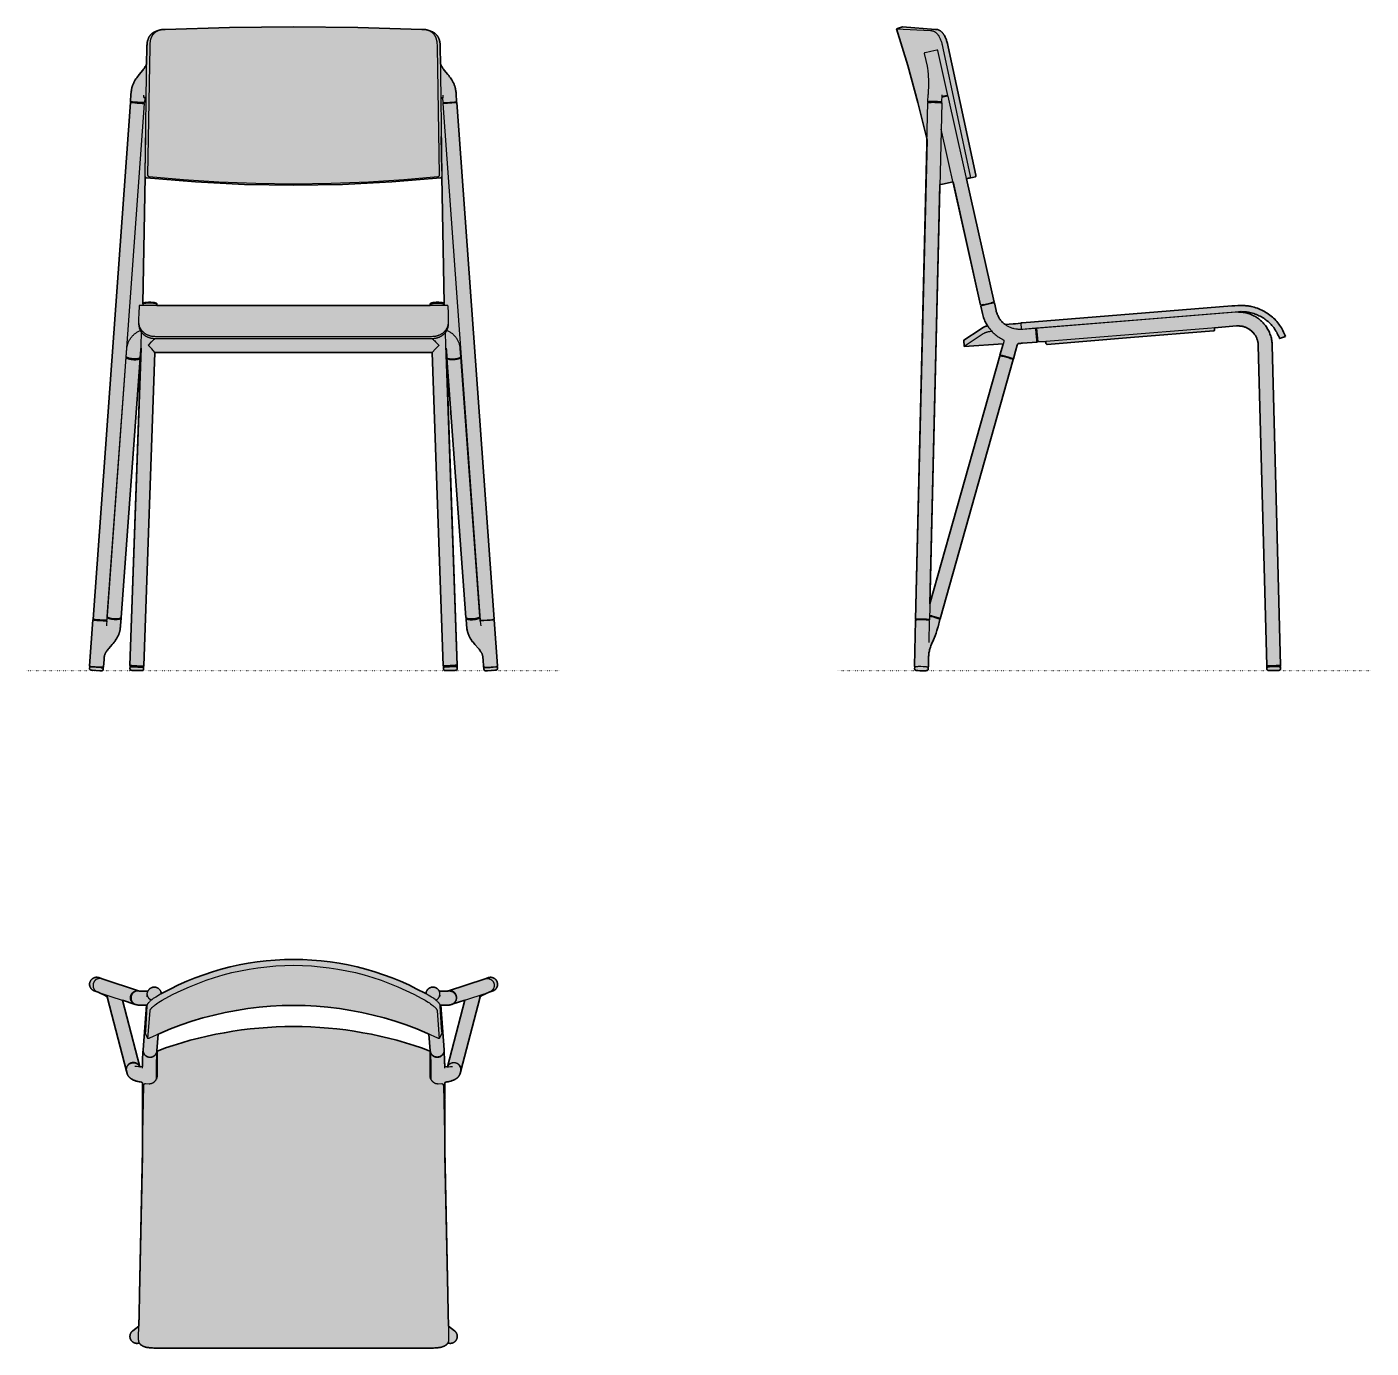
# Model space of a CAD drawing. Header units: millimetres. Extents: x 0 to 1732, y -873 to 830.
import ezdxf

# ---------------------------------------------------------------- set-up
doc = ezdxf.new("R2010")
doc.units = ezdxf.units.MM
doc.linetypes.add('Dots', pattern=[1, 0, -1])
doc.layers.add('Blocks', color=7, linetype='Continuous')
doc.layers.add('Blocks$Fill', color=7, linetype='Continuous', true_color=0xffffff)
for name, color, linetype, lineweight, true_color in [('Blocks$Inner', 7, 'Continuous', 25, 0x007f00), ('Blocks$Outline', 7, 'Continuous', 35, 0xff3f3f), ('Groud', 7, 'Dots', 25, 0x243775)]:
    doc.layers.add(name, color=color, linetype=linetype, lineweight=lineweight, true_color=true_color)

# ---------------------------------------------------------------- blocks, each defined once
blk = doc.blocks.new('Petit Dining Chair Top')
at = {"layer": 'Blocks$Fill'}
h = blk.add_hatch(color=256, dxfattribs=at)
h.paths.add_polyline_path([(442.5, 272), (446.9, 273.5), (447.7, 273.7), (448, 273.7), (448.3, 273.8), (448.6, 273.8), (448.9, 273.9), (449.2, 273.9), (449.5, 273.9), (449.8, 273.9), (450.1, 273.9), (450.5, 273.9), (450.8, 273.8), (451.1, 273.8), (451.4, 273.7), (451.7, 273.7), (452, 273.6), (452.3, 273.5), (452.6, 273.4), (452.9, 273.3), (453.2, 273.2), (453.5, 273), (453.7, 272.9), (454, 272.8), (454.3, 272.6), (454.6, 272.4), (454.8, 272.3), (455.1, 272.1), (455.3, 271.9), (455.6, 271.7), (455.8, 271.5), (456, 271.3), (456.2, 271), (456.4, 270.8), (456.6, 270.6), (456.8, 270.3), (457, 270.1), (457.2, 269.8), (457.4, 269.5), (457.5, 269.3), (457.7, 269), (457.8, 268.7), (457.9, 268.4), (458, 268.1), (458.2, 267.8), (458.3, 267.5), (458.3, 267.2), (458.4, 266.9), (458.5, 266.6), (458.5, 266.3), (458.6, 266), (458.6, 265.7), (458.6, 265.4), (458.6, 265.1), (458.6, 264.8), (458.6, 264.5), (458.6, 264.1), (458.6, 263.8), (458.5, 263.5), (458.5, 263.2), (458.4, 262.9), (458.4, 262.6), (458.3, 262.3), (458.2, 262), (458.1, 261.7), (458, 261.4), (457.8, 261.1), (457.7, 260.8), (457.5, 260.6), (457.4, 260.3), (457.2, 260), (457.1, 259.8), (456.9, 259.5), (456.7, 259.3), (456.5, 259), (456.3, 258.8), (456.1, 258.6), (455.8, 258.3), (455.6, 258.1), (455.4, 257.9), (455.1, 257.7), (454.9, 257.6), (454.6, 257.4), (454.3, 257.2), (454.1, 257.1), (453.8, 256.9), (453.5, 256.8), (453.2, 256.6), (452.9, 256.5), (452.6, 256.4), (452.5, 256.4), (451.5, 256), (444, 253), (440.3, 251.3), (439.4, 250.8), (438.5, 250.3), (437.6, 249.8), (436.7, 249.3), (436.4, 249.1), (436.1, 248.9), (435.7, 247.4), (411.2, 153.4), (411.1, 153), (411.1, 152.8), (410.4, 150.1), (410.3, 149.7), (410.2, 149.4), (410.1, 149), (409.9, 148.7), (409.8, 148.4), (409.6, 148), (409.5, 147.7), (409.3, 147.4), (409.1, 147.1), (408.9, 146.8), (408.7, 146.5), (408.5, 146.2), (408.3, 145.9), (408, 145.6), (407.8, 145.3), (407.5, 145.1), (407.3, 144.8), (407.1, 144.6), (406.8, 144.4), (406.6, 144.2), (406.4, 144), (406.1, 143.8), (405.9, 143.6), (405.6, 143.4), (405.4, 143.3), (405.1, 143.1), (404.9, 142.9), (404.6, 142.8), (404.1, 142.5), (403.6, 142.2), (402.9, 141.8), (402.3, 141.5), (401.6, 141.2), (400.9, 141), (400.2, 140.7), (399.4, 140.5), (398.7, 140.2), (397.9, 140), (396.4, 139.6), (394.9, 139.3), (393.4, 139), (391.8, 138.7), (391.7, 138.7), (391.7, 138.7), (391.6, 138.7), (391.6, 138.7), (391.5, 138.6), (391.5, 138.6), (391.5, 138.6), (391.4, 138.6), (391.4, 138.6), (391.3, 138.5), (391.3, 138.5), (391.2, 138.5), (391.2, 138.4), (391.2, 138.4), (391.1, 138.4), (391.1, 138.3), (391, 138.3), (391, 138.3), (391, 138.2), (390.9, 138.2), (390.9, 138.2), (390.9, 138.1), (390.8, 138.1), (390.8, 138), (390.8, 138), (390.8, 137.9), (390.8, 137.9), (390.7, 137.9), (390.7, 137.8), (390.7, 137.8), (390.7, 137.7), (390.7, 137.7), (390.6, 137.6), (390.6, 137.6), (390.6, 137.5), (390.6, 137.5), (390.6, 137.4), (390.6, 137.4), (390.6, 137.3), (390.6, 137.3), (390.6, 116.9), (390.6, 116.9), (390.6, 116.8), (390.6, 116.8), (390.6, 116.8), (390.6, 116.8), (390.6, 116.8), (390.5, 116.8), (390.5, 116.8), (390.5, 116.7), (390.5, 116.7), (390.5, 116.7), (390.5, 116.7), (390.5, 116.7), (390.4, 116.7), (390.4, 116.7), (390.4, 116.7), (390.4, 116.7), (390.4, 116.7), (390.4, 116.6), (390.3, 116.6), (390.3, 116.6), (390.3, 116.6), (390.3, 116.6), (390.3, 116.6), (390.2, 116.6), (390.2, 116.6), (390.2, 116.6), (390.2, 116.6), (390.2, 116.6), (390.2, 116.6), (390.1, 116.6), (390.1, 116.6), (390.1, 116.1), (390.2, 116.1), (390.3, 116.1), (390.3, 116), (390.4, 116), (390.4, 116), (390.5, 116), (390.5, 115.9), (390.6, 115.9), (390.6, 115.9), (390.7, 44.5), (395.3, -176), (403.3, -181.9), (403.5, -182.1), (403.8, -182.4), (404, -182.6), (404.2, -182.8), (404.4, -183), (404.6, -183.3), (404.8, -183.5), (405, -183.7), (405.2, -184), (405.4, -184.3), (405.5, -184.5), (405.7, -184.8), (405.8, -185.1), (405.9, -185.4), (406.1, -185.6), (406.2, -185.9), (406.3, -186.2), (406.4, -186.5), (406.4, -186.8), (406.5, -187.1), (406.6, -187.4), (406.6, -187.8), (406.6, -188.1), (406.7, -188.4), (406.7, -188.7), (406.7, -189), (406.7, -189.3), (406.7, -189.6), (406.6, -189.9), (406.6, -190.2), (406.6, -190.5), (406.5, -190.8), (406.4, -191.1), (406.4, -191.4), (406.3, -191.7), (406.2, -192), (406.1, -192.3), (405.9, -192.6), (405.8, -192.9), (405.7, -193.2), (405.5, -193.4), (405.4, -193.7), (405.2, -194), (405, -194.2), (404.8, -194.5), (404.6, -194.7), (404.4, -194.9), (404.2, -195.2), (404, -195.4), (403.8, -195.6), (403.6, -195.8), (403.3, -196), (403.1, -196.2), (402.8, -196.4), (402.6, -196.6), (402.3, -196.7), (402, -196.9), (401.8, -197), (401.5, -197.2), (401.2, -197.3), (400.9, -197.4), (400.6, -197.5), (400.3, -197.6), (400, -197.7), (399.7, -197.8), (399.4, -197.8), (399.1, -197.9), (398.8, -197.9), (398.5, -198), (398.2, -198), (397.9, -198), (397.6, -198), (397.3, -198), (396.9, -198), (396.6, -197.9), (396.3, -197.9), (396, -197.8), (395.7, -197.8), (395.4, -197.7), (395.1, -197.6), (394.8, -197.5), (394.5, -197.4), (394.4, -197.7), (394.3, -197.8), (394.2, -198), (394.1, -198.1), (394, -198.3), (393.9, -198.4), (393.8, -198.5), (393.7, -198.7), (393.6, -198.8), (393.5, -199), (393.4, -199.1), (393.3, -199.2), (393.2, -199.3), (393, -199.5), (392.9, -199.6), (392.8, -199.7), (392.6, -199.9), (392.5, -200), (392.3, -200.1), (392.2, -200.2), (392.1, -200.3), (391.9, -200.4), (391.7, -200.5), (391.4, -200.7), (391.1, -200.9), (390.8, -201.1), (390.4, -201.3), (390, -201.6), (389.5, -201.7), (389.1, -201.9), (388.7, -202.1), (388.2, -202.2), (387.8, -202.4), (387.3, -202.5), (386.8, -202.7), (386.3, -202.8), (385.7, -202.9), (385.2, -203.1), (384.1, -203.3), (383, -203.4), (381.6, -203.6), (380.3, -203.8), (379, -203.9), (377.7, -203.9), (375.9, -204), (370.5, -204.1), (15.7, -204), (13.9, -203.9), (12.6, -203.9), (11.3, -203.8), (9.9, -203.6), (8.6, -203.4), (7.5, -203.3), (6.4, -203.1), (5.9, -202.9), (5.3, -202.8), (4.8, -202.7), (4.2, -202.5), (3.8, -202.4), (3.4, -202.2), (2.9, -202.1), (2.5, -201.9), (2, -201.7), (1.6, -201.6), (1.2, -201.3), (0.8, -201.1), (0.5, -200.9), (0.1, -200.7), (-0.2, -200.5), (-0.3, -200.4), (-0.5, -200.3), (-0.6, -200.2), (-0.8, -200.1), (-0.9, -200), (-1.1, -199.9), (-1.2, -199.7), (-1.3, -199.6), (-1.5, -199.5), (-1.6, -199.3), (-1.7, -199.2), (-1.8, -199.1), (-1.9, -199), (-2.1, -198.8), (-2.2, -198.7), (-2.3, -198.5), (-2.4, -198.4), (-2.5, -198.3), (-2.6, -198.1), (-2.6, -198), (-2.7, -197.8), (-2.8, -197.7), (-2.9, -197.5), (-3, -197.4), (-3.5, -197.6), (-3.8, -197.7), (-4.1, -197.8), (-4.4, -197.8), (-4.7, -197.9), (-5.1, -197.9), (-5.4, -198), (-5.7, -198), (-6, -198), (-6.3, -198), (-6.6, -198), (-6.9, -198), (-7.2, -197.9), (-7.5, -197.9), (-7.8, -197.8), (-8.1, -197.8), (-8.4, -197.7), (-8.7, -197.6), (-9, -197.5), (-9.3, -197.4), (-9.6, -197.3), (-9.9, -197.2), (-10.2, -197), (-10.4, -196.9), (-10.7, -196.7), (-11, -196.6), (-11.2, -196.4), (-11.5, -196.2), (-11.7, -196), (-12, -195.8), (-12.2, -195.6), (-12.4, -195.4), (-12.6, -195.2), (-12.9, -194.9), (-13.1, -194.7), (-13.2, -194.5), (-13.4, -194.2), (-13.6, -194), (-13.8, -193.7), (-13.9, -193.4), (-14.1, -193.2), (-14.2, -192.9), (-14.4, -192.6), (-14.5, -192.3), (-14.6, -192), (-14.7, -191.7), (-14.8, -191.4), (-14.8, -191.1), (-14.9, -190.8), (-15, -190.5), (-15, -190.2), (-15.1, -189.9), (-15.1, -189.6), (-15.1, -189.3), (-15.1, -189), (-15.1, -188.7), (-15.1, -188.4), (-15.1, -188.1), (-15, -187.8), (-15, -187.4), (-14.9, -187.1), (-14.9, -186.8), (-14.8, -186.5), (-14.7, -186.2), (-14.6, -185.9), (-14.5, -185.6), (-14.4, -185.4), (-14.2, -185.1), (-14.1, -184.8), (-13.9, -184.5), (-13.8, -184.3), (-13.6, -184), (-13.4, -183.7), (-13.2, -183.5), (-13, -183.3), (-12.8, -183), (-12.6, -182.8), (-12.4, -182.6), (-12.2, -182.4), (-12, -182.1), (-11.7, -181.9), (-11.5, -181.8), (-3.6, -176), (0.9, 44.8), (1, 115.9), (1, 115.9), (1.1, 115.9), (1.1, 116), (1.2, 116), (1.2, 116), (1.3, 116), (1.3, 116.1), (1.4, 116.1), (1.4, 116.1), (1.5, 116.1), (1.5, 116.6), (1.4, 116.6), (1.4, 116.6), (1.4, 116.6), (1.4, 116.6), (1.4, 116.6), (1.3, 116.6), (1.3, 116.6), (1.3, 116.6), (1.3, 116.6), (1.3, 116.6), (1.2, 116.6), (1.2, 116.6), (1.2, 116.7), (1.2, 116.7), (1.2, 116.7), (1.2, 116.7), (1.1, 116.7), (1.1, 116.7), (1.1, 116.7), (1.1, 116.7), (1.1, 116.7), (1.1, 116.7), (1.1, 116.8), (1, 116.8), (1, 116.8), (1, 116.8), (1, 116.8), (1, 116.8), (1, 116.8), (1, 116.9), (1, 116.9), (1, 135.2), (1, 137.3), (1, 137.4), (1, 137.4), (1, 137.5), (1, 137.5), (0.9, 137.6), (0.9, 137.6), (0.9, 137.7), (0.9, 137.7), (0.9, 137.8), (0.9, 137.8), (0.9, 137.9), (0.8, 137.9), (0.8, 137.9), (0.8, 138), (0.8, 138), (0.7, 138.1), (0.7, 138.1), (0.7, 138.2), (0.6, 138.2), (0.6, 138.2), (0.6, 138.3), (0.5, 138.3), (0.5, 138.3), (0.5, 138.4), (0.4, 138.4), (0.4, 138.4), (0.3, 138.5), (0.3, 138.5), (0.3, 138.5), (0.2, 138.6), (0.2, 138.6), (0.1, 138.6), (0.1, 138.6), (0, 138.6), (0, 138.7), (-0.1, 138.7), (-0.1, 138.7), (-0.2, 138.7), (-0.2, 138.7), (-0.3, 138.7), (-3.3, 139.3), (-4.8, 139.6), (-6.3, 140), (-7.1, 140.2), (-7.9, 140.5), (-8.6, 140.7), (-9.3, 141), (-10, 141.2), (-10.7, 141.5), (-11.3, 141.8), (-12, 142.2), (-12.5, 142.5), (-13, 142.8), (-13.3, 142.9), (-13.5, 143.1), (-13.8, 143.3), (-14, 143.4), (-14.3, 143.6), (-14.5, 143.8), (-14.8, 144), (-15, 144.2), (-15.3, 144.4), (-15.5, 144.6), (-15.7, 144.8), (-15.9, 145.1), (-16.2, 145.3), (-16.4, 145.6), (-16.7, 145.9), (-16.9, 146.2), (-17.1, 146.5), (-17.3, 146.8), (-17.5, 147.1), (-17.7, 147.4), (-17.9, 147.7), (-18, 148), (-18.2, 148.4), (-18.3, 148.7), (-18.5, 149), (-18.6, 149.4), (-18.7, 149.7), (-18.8, 150.1), (-19.5, 152.8), (-44.2, 247.4), (-44.6, 248.9), (-45.1, 249.3), (-46, 249.8), (-46.9, 250.3), (-47.8, 250.8), (-48.7, 251.3), (-52.4, 253), (-56.2, 254.6), (-60, 256), (-61.1, 256.4), (-61.4, 256.5), (-61.6, 256.6), (-61.9, 256.8), (-62.2, 256.9), (-62.5, 257.1), (-62.8, 257.2), (-63, 257.4), (-63.3, 257.6), (-63.5, 257.7), (-63.8, 257.9), (-64, 258.1), (-64.2, 258.3), (-64.5, 258.6), (-64.7, 258.8), (-64.9, 259), (-65.1, 259.3), (-65.3, 259.5), (-65.5, 259.8), (-65.6, 260), (-65.8, 260.3), (-66, 260.6), (-66.1, 260.8), (-66.2, 261.1), (-66.4, 261.4), (-66.5, 261.7), (-66.6, 262), (-66.7, 262.3), (-66.8, 262.6), (-66.8, 262.9), (-66.9, 263.2), (-67, 263.5), (-67, 263.8), (-67, 264.1), (-67.1, 264.5), (-67.1, 264.8), (-67.1, 265.1), (-67.1, 265.4), (-67, 265.7), (-67, 266), (-67, 266.3), (-66.9, 266.6), (-66.8, 266.9), (-66.8, 267.2), (-66.7, 267.5), (-66.6, 267.8), (-66.5, 268.1), (-66.3, 268.4), (-66.2, 268.7), (-66.1, 269), (-65.9, 269.3), (-65.8, 269.5), (-65.6, 269.8), (-65.4, 270.1), (-65.3, 270.3), (-65.1, 270.6), (-64.9, 270.8), (-64.6, 271), (-64.4, 271.3), (-64.2, 271.5), (-64, 271.7), (-63.7, 271.9), (-63.5, 272.1), (-63.2, 272.3), (-63, 272.4), (-62.7, 272.6), (-62.4, 272.8), (-62.2, 272.9), (-61.9, 273), (-61.6, 273.2), (-61.3, 273.3), (-61, 273.4), (-60.7, 273.5), (-60.4, 273.6), (-60.1, 273.7), (-59.8, 273.7), (-59.5, 273.8), (-59.2, 273.8), (-58.9, 273.9), (-58.6, 273.9), (-58.2, 273.9), (-57.9, 273.9), (-57.6, 273.9), (-57.3, 273.9), (-57, 273.8), (-56.7, 273.8), (-56.4, 273.7), (-56.1, 273.7), (-55.3, 273.5), (-51.1, 272.1), (-2.6, 256.1), (1.5, 255.9), (3.7, 256), (5.9, 256), (8.1, 256.2), (8.4, 256.7), (8.5, 256.9), (8.7, 257.2), (8.9, 257.4), (9.1, 257.7), (9.2, 257.9), (9.4, 258.2), (9.7, 258.4), (9.9, 258.6), (10.1, 258.8), (10.3, 259.1), (10.6, 259.3), (10.8, 259.4), (11, 259.6), (11.3, 259.8), (11.6, 260), (11.8, 260.1), (12.1, 260.3), (12.4, 260.4), (12.7, 260.5), (13, 260.6), (13.2, 260.8), (13.5, 260.8), (13.8, 260.9), (14.1, 261), (14.4, 261.1), (14.7, 261.1), (15, 261.2), (15.4, 261.2), (15.7, 261.2), (16, 261.2), (16.3, 261.2), (16.6, 261.2), (16.9, 261.2), (17.2, 261.2), (17.5, 261.2), (17.8, 261.1), (18.1, 261.1), (18.4, 261), (18.7, 260.9), (19, 260.8), (19.3, 260.7), (19.6, 260.6), (19.9, 260.5), (20.2, 260.4), (20.5, 260.2), (20.7, 260.1), (21, 259.9), (21.3, 259.8), (21.5, 259.6), (21.8, 259.4), (22, 259.2), (22.3, 259), (22.5, 258.8), (22.7, 258.6), (22.9, 258.4), (23.1, 258.1), (23.3, 257.9), (23.5, 257.6), (23.7, 257.4), (23.9, 257.1), (24, 256.9), (24.2, 256.6), (24.3, 256.3), (24.5, 256), (24.6, 255.8), (24.7, 255.5), (24.8, 255.2), (24.9, 254.9), (25, 254.6), (25.1, 254.3), (25.1, 254), (25.2, 253.7), (25.2, 253.4), (25.3, 253), (25.3, 252.7), (36.7, 258.8), (47.3, 264), (58.1, 268.8), (69, 273.3), (80.1, 277.3), (91.3, 281), (102.6, 284.4), (114, 287.3), (125.5, 289.9), (137.1, 292), (148.8, 293.8), (160.5, 295.2), (172.2, 296.2), (184, 296.8), (195.8, 297), (207.6, 296.8), (219.4, 296.2), (231.1, 295.2), (242.8, 293.8), (254.5, 292), (266.1, 289.9), (277.6, 287.3), (289, 284.4), (300.3, 281), (311.5, 277.3), (322.6, 273.3), (333.5, 268.8), (344.2, 264), (354.8, 258.8), (365.3, 253.3), (366.3, 252.7), (366.3, 253), (366.4, 253.4), (366.4, 253.7), (366.5, 254), (366.5, 254.3), (366.6, 254.6), (366.7, 254.9), (366.8, 255.2), (366.9, 255.5), (367, 255.8), (367.1, 256), (367.3, 256.3), (367.4, 256.6), (367.5, 256.9), (367.7, 257.1), (367.9, 257.4), (368.1, 257.6), (368.3, 257.9), (368.5, 258.1), (368.7, 258.4), (368.9, 258.6), (369.1, 258.8), (369.3, 259), (369.6, 259.2), (369.8, 259.4), (370.1, 259.6), (370.3, 259.8), (370.6, 259.9), (370.8, 260.1), (371.1, 260.2), (371.4, 260.4), (371.7, 260.5), (372, 260.6), (372.3, 260.7), (372.5, 260.8), (372.8, 260.9), (373.1, 261), (373.4, 261.1), (373.8, 261.1), (374.1, 261.2), (374.4, 261.2), (374.7, 261.2), (375, 261.2), (375.3, 261.2), (375.6, 261.2), (375.9, 261.2), (376.2, 261.2), (376.5, 261.2), (376.8, 261.1), (377.1, 261.1), (377.4, 261), (377.7, 260.9), (378, 260.8), (378.3, 260.8), (378.6, 260.6), (378.9, 260.5), (379.2, 260.4), (379.5, 260.3), (379.7, 260.1), (380, 260), (380.3, 259.8), (380.5, 259.6), (380.8, 259.4), (381, 259.3), (381.3, 259.1), (381.5, 258.8), (381.7, 258.6), (381.9, 258.4), (382.1, 258.2), (382.3, 257.9), (382.5, 257.7), (382.7, 257.4), (382.9, 257.2), (383, 256.9), (383.2, 256.7), (383.3, 256.4), (383.4, 256.2), (387.9, 256), (390.1, 255.9), (392.3, 256), (394.2, 256.1)], flags=0)
h.paths.add_polyline_path([(19, 142.6), (19.2, 143.1), (19.3, 143.4), (19.4, 143.7), (19.5, 144), (19.6, 144.4), (19.7, 144.7), (19.7, 145.1), (19.8, 145.4), (19.8, 145.7), (19.9, 146.1), (19.9, 146.4), (19.9, 146.8), (19.9, 177.4), (19.9, 177.5), (19.9, 177.6), (19.9, 177.6), (19.9, 177.7), (20, 177.8), (20, 177.8), (20, 177.9), (20, 178), (20, 178), (20, 178.1), (20.1, 178.2), (20.1, 178.2), (20.1, 178.3), (20.2, 178.4), (20.2, 178.4), (20.2, 178.5), (20.3, 178.5), (20.3, 178.6), (20.4, 178.6), (20.4, 178.7), (20.5, 178.7), (20.5, 178.8), (20.6, 178.8), (20.6, 178.9), (20.7, 178.9), (20.7, 179), (20.8, 179), (20.8, 179), (20.9, 179.1), (20.9, 179.1), (21, 179.1), (21.1, 179.2), (21.1, 179.2), (21.2, 179.2), (30.9, 182.8), (40.5, 186.1), (51.6, 189.5), (62.7, 192.7), (73.6, 195.5), (84.5, 198.1), (95.5, 200.4), (106.6, 202.5), (117.6, 204.4), (128.7, 206), (139.8, 207.3), (151, 208.5), (162.2, 209.3), (173.4, 209.9), (184.6, 210.3), (195.8, 210.4), (207, 210.3), (218.2, 209.9), (229.4, 209.3), (240.6, 208.5), (251.7, 207.3), (262.9, 206), (274, 204.4), (285, 202.5), (296.1, 200.4), (307.1, 198.1), (318, 195.5), (328.9, 192.7), (340, 189.5), (351.1, 186.1), (360.7, 182.8), (370.4, 179.2), (370.5, 179.2), (370.5, 179.2), (370.6, 179.1), (370.6, 179.1), (370.7, 179.1), (370.8, 179), (370.8, 179), (370.9, 179), (370.9, 178.9), (371, 178.9), (371, 178.8), (371.1, 178.8), (371.1, 178.7), (371.2, 178.7), (371.2, 178.6), (371.3, 178.6), (371.3, 178.5), (371.3, 178.5), (371.4, 178.4), (371.4, 178.4), (371.4, 178.3), (371.5, 178.2), (371.5, 178.2), (371.5, 178.1), (371.6, 178), (371.6, 178), (371.6, 177.9), (371.6, 177.8), (371.6, 177.8), (371.6, 177.7), (371.7, 177.6), (371.7, 177.6), (371.7, 177.5), (371.7, 177.4), (371.7, 177.4), (371.7, 146.4), (371.7, 146.1), (371.7, 145.7), (371.8, 145.4), (371.8, 145.1), (371.9, 144.7), (372, 144.4), (372.1, 144), (372.2, 143.7), (372.3, 143.4), (372.4, 143.1), (372.5, 142.7), (372.6, 142.6), (372.1, 176.5), (371.9, 179.2), (370.2, 200.7), (354.6, 207.3), (340.8, 212.5), (326.8, 217.2), (312.6, 221.5), (298.3, 225.3), (283.9, 228.5), (269.4, 231.3), (254.8, 233.6), (240.1, 235.4), (225.3, 236.6), (210.6, 237.4), (195.8, 237.6), (181, 237.4), (166.2, 236.6), (151.5, 235.4), (136.8, 233.6), (122.2, 231.3), (107.7, 228.5), (93.3, 225.3), (79, 221.5), (64.8, 217.2), (50.8, 212.5), (37, 207.3), (23.3, 201.6), (21.4, 200.7), (19.7, 179.2), (19.5, 176.5), (19.1, 159.6)], flags=0)
h.paths.add_polyline_path([(6.2, 238.1), (1.9, 238), (-0.7, 238), (-2.3, 238), (-3.5, 238.1), (-4.4, 238.2), (-4.8, 238.2), (-5.3, 238.3), (-5.7, 238.3), (-6.1, 238.4), (-6.5, 238.5), (-6.8, 238.6), (-7.2, 238.7), (-7.6, 238.8), (-7.8, 238.9), (-8.1, 239), (-8.2, 239), (-24.8, 244.5), (-2.5, 158.7), (1.1, 158.8), (1.6, 177.8), (1.8, 180.6)], flags=0)
h.paths.add_polyline_path([(385.4, 238.1), (389.8, 180.4), (389.8, 180.2), (390, 177.8), (390.4, 167.2), (390.5, 158.8), (394, 158.7), (416.4, 244.5), (400.3, 239.1), (399.7, 238.9), (399.4, 238.8), (399.1, 238.8), (398.4, 238.6), (398, 238.5), (397.7, 238.4), (397.3, 238.3), (396.9, 238.3), (396.4, 238.2), (396, 238.2), (395.1, 238.1), (393.9, 238), (392.3, 238), (389.7, 238), (387.4, 238)], flags=0)
at = {"layer": 'Blocks$Inner'}
for p, q in [((416.4, 244.5), (394, 158.7)), ((6.7, 236.8), (6.3, 238.1))]:
    blk.add_line(p, q, dxfattribs=at)
for points in [[(387.1, 202), (386.5, 208.3), (384.8, 237.2), (384.8, 237.4), (384.8, 237.6), (384.8, 237.7), (384.8, 237.8), (384.8, 237.9), (384.7, 238), (384.7, 238), (384.7, 238.1), (384.7, 238.2), (384.7, 238.3), (384.6, 238.4), (384.6, 238.5), (384.6, 238.6), (384.5, 238.6), (384.5, 238.7), (384.4, 238.8), (384.4, 238.9), (384.3, 239), (384.3, 239.1), (384.2, 239.2), (384.1, 239.4), (384, 239.6), (383.9, 239.8), (383.8, 239.9), (383.6, 240.1), (383.4, 240.3), (383.2, 240.6), (383, 240.8), (382.8, 241), (382.4, 241.5), (382, 241.9), (381.4, 242.4), (380.8, 243), (380.2, 243.5), (379.6, 244), (378.1, 245.2), (376.5, 246.4), (375, 247.5), (373.3, 248.5), (371.4, 249.8), (369.3, 251), (365.3, 253.3), (354.8, 258.8), (344.2, 264), (333.5, 268.8), (322.6, 273.3), (311.5, 277.3), (300.3, 281), (289, 284.4), (277.6, 287.3), (266.1, 289.9), (254.5, 292), (242.8, 293.8), (231.1, 295.2), (219.4, 296.2), (207.6, 296.8), (195.8, 297), (184, 296.8), (172.2, 296.2), (160.5, 295.2), (148.8, 293.8), (137.1, 292), (125.5, 289.9), (114, 287.3), (102.6, 284.4), (91.3, 281), (80.1, 277.3), (69, 273.3), (58.1, 268.8), (47.3, 264), (36.7, 258.8), (26.3, 253.3), (22.2, 251), (20.2, 249.8), (18.2, 248.5), (16.6, 247.5), (15, 246.4), (13.5, 245.2), (12, 244), (11.4, 243.5), (10.7, 243), (10.2, 242.4), (9.6, 241.9), (9.2, 241.5), (8.7, 241), (8.5, 240.8), (8.3, 240.6), (8.1, 240.3), (8, 240.1), (7.8, 239.9), (7.7, 239.8), (7.6, 239.6), (7.5, 239.4), (7.3, 239.2), (7.3, 239.1), (7.2, 239), (7.2, 238.9), (7.1, 238.8), (7.1, 238.7), (7.1, 238.6), (7, 238.6), (7, 238.5), (7, 238.4), (6.9, 238.3), (6.9, 238.2), (6.9, 238.1), (6.9, 238), (6.8, 238), (6.8, 237.9), (6.8, 237.8), (6.8, 237.7), (6.8, 237.6), (6.8, 237.4), (6.8, 237.2), (4.8, 204.7), (4.5, 202)], [(8.1, 195), (10.9, 230.6), (10.9, 230.7), (10.9, 230.9), (10.9, 231), (11, 231.1), (11, 231.2), (11, 231.3), (11, 231.4), (11, 231.5), (11.1, 231.6), (11.1, 231.7), (11.1, 231.7), (11.1, 231.8), (11.2, 231.9), (11.2, 232), (11.3, 232.1), (11.3, 232.2), (11.4, 232.3), (11.4, 232.4), (11.5, 232.5), (11.5, 232.6), (11.6, 232.8), (11.7, 232.9), (11.9, 233.1), (12, 233.3), (12.1, 233.5), (12.3, 233.7), (12.5, 233.9), (12.7, 234.2), (12.9, 234.4), (13.3, 234.8), (13.8, 235.3), (14.3, 235.8), (14.9, 236.3), (15.5, 236.9), (16.1, 237.4), (17.6, 238.6), (19.2, 239.7), (20.7, 240.8), (22.3, 241.8), (24.3, 243.1), (26.4, 244.3), (30.5, 246.7), (40.7, 252), (51, 257.1), (61.5, 261.8), (72.2, 266.1), (83, 270.1), (93.9, 273.7), (104.9, 277), (116, 279.9), (127.3, 282.4), (138.6, 284.5), (149.9, 286.2), (161.4, 287.6), (172.8, 288.6), (184.3, 289.2), (195.8, 289.4), (207.3, 289.2), (218.8, 288.6), (230.2, 287.6), (241.6, 286.2), (253, 284.5), (264.3, 282.4), (275.5, 279.9), (286.7, 277), (297.7, 273.7), (308.6, 270.1), (319.4, 266.1), (330.1, 261.8), (340.6, 257.1), (350.9, 252), (361.1, 246.7), (365.2, 244.3), (367.2, 243.1), (369.3, 241.8), (370.8, 240.8), (372.4, 239.7), (373.9, 238.6), (375.4, 237.4), (376.1, 236.9), (376.7, 236.3), (377.3, 235.8), (377.8, 235.3), (378.3, 234.8), (378.7, 234.4), (378.9, 234.2), (379.1, 233.9), (379.3, 233.7), (379.5, 233.5), (379.6, 233.3), (379.7, 233.1), (379.8, 232.9), (380, 232.8), (380.1, 232.6), (380.1, 232.5), (380.2, 232.4), (380.2, 232.3), (380.3, 232.2), (380.3, 232.1), (380.4, 232), (380.4, 231.9), (380.4, 231.8), (380.5, 231.7), (380.5, 231.7), (380.5, 231.6), (380.5, 231.5), (380.6, 231.4), (380.6, 231.3), (380.6, 231.2), (380.6, 231.1), (380.6, 231), (380.7, 230.9), (380.7, 230.7), (380.7, 230.6), (383.5, 195), (383.5, 195), (383.5, 195), (383.5, 195), (383.5, 195), (383.5, 195), (383.5, 195), (383.5, 195), (383.5, 195), (383.5, 195), (383.5, 195), (383.5, 195), (383.5, 195), (383.5, 195), (383.5, 195), (383.5, 195), (383.5, 195), (383.5, 195), (383.5, 195), (383.5, 195), (383.5, 195), (383.5, 195), (383.5, 195), (383.5, 195), (383.5, 195), (383.5, 195), (383.5, 195), (383.5, 195), (383.5, 195), (383.5, 195), (383.5, 195), (383.5, 195), (383.5, 195), (383.5, 194.9), (383.5, 194.9), (383.5, 194.9), (383.5, 194.9), (383.5, 194.9), (383.5, 194.9), (383.5, 194.9), (383.5, 194.9), (383.5, 194.9), (383.5, 194.9), (383.5, 194.9), (383.5, 194.9), (383.5, 194.9), (383.5, 194.9), (383.5, 194.9), (383.5, 194.9), (383.5, 194.9), (383.5, 194.9), (383.5, 194.9), (383.5, 194.9), (383.5, 194.9), (383.5, 194.9), (383.5, 194.9), (383.4, 194.9), (383.4, 194.9), (383.4, 194.9), (383.4, 194.9), (383.4, 194.9), (383.4, 194.9), (383.4, 194.9), (383.4, 194.9), (383.4, 194.9), (383.4, 194.9), (383.4, 194.9), (383.4, 194.9), (383.4, 194.9), (383.4, 194.9), (383.4, 194.9), (383.4, 194.9), (383.4, 194.9), (383.3, 194.9), (383.3, 194.9), (383.3, 194.9), (383.3, 194.9), (383.2, 194.9), (383.2, 194.9), (383.2, 194.9), (383.2, 194.9), (383.1, 194.9), (383.1, 194.9), (383, 194.9), (383, 194.9), (382.9, 195), (382.7, 195), (382.6, 195.1), (382.4, 195.1), (382.3, 195.2), (382.1, 195.3), (381.9, 195.4), (381.7, 195.4), (368.3, 201.6), (354.6, 207.3), (340.8, 212.5), (326.8, 217.2), (312.6, 221.5), (298.3, 225.3), (283.9, 228.5), (269.4, 231.3), (254.8, 233.6), (240.1, 235.4), (225.3, 236.6), (210.6, 237.4), (195.8, 237.6), (181, 237.4), (166.2, 236.6), (151.5, 235.4), (136.8, 233.6), (122.2, 231.3), (107.7, 228.5), (93.3, 225.3), (79, 221.5), (64.8, 217.2), (50.8, 212.5), (37, 207.3), (23.3, 201.6), (9.9, 195.4), (9.7, 195.4), (9.5, 195.3), (9.3, 195.2), (9.2, 195.1), (9, 195.1), (8.9, 195), (8.7, 195), (8.6, 194.9), (8.5, 194.9), (8.5, 194.9), (8.4, 194.9), (8.4, 194.9), (8.4, 194.9), (8.4, 194.9), (8.3, 194.9), (8.3, 194.9), (8.3, 194.9), (8.3, 194.9), (8.3, 194.9), (8.2, 194.9), (8.2, 194.9), (8.2, 194.9), (8.2, 194.9), (8.2, 194.9), (8.2, 194.9), (8.2, 194.9), (8.2, 194.9), (8.2, 194.9), (8.2, 194.9), (8.2, 194.9), (8.1, 194.9), (8.1, 194.9), (8.1, 194.9), (8.1, 194.9), (8.1, 194.9), (8.1, 194.9), (8.1, 194.9), (8.1, 194.9), (8.1, 194.9), (8.1, 194.9), (8.1, 194.9), (8.1, 194.9), (8.1, 194.9), (8.1, 194.9), (8.1, 194.9), (8.1, 194.9), (8.1, 194.9), (8.1, 194.9), (8.1, 194.9), (8.1, 194.9), (8.1, 194.9), (8.1, 194.9), (8.1, 194.9), (8.1, 194.9), (8.1, 194.9), (8.1, 194.9), (8.1, 194.9), (8.1, 194.9), (8.1, 194.9), (8.1, 195), (8.1, 195), (8.1, 195), (4.5, 202), (4.5, 202), (8.1, 195), (8.1, 195), (8.1, 195), (8.1, 195), (8.1, 195), (8.1, 195), (8.1, 195), (8.1, 195), (8.1, 195), (8.1, 195), (8.1, 195), (8.1, 195), (8.1, 195), (8.1, 195), (8.1, 195), (8.1, 195), (8.1, 195), (8.1, 195), (8.1, 195), (8.1, 195), (8.1, 195), (8.1, 195), (8.1, 195), (8.1, 195), (8.1, 195), (8.1, 195), (8.1, 195), (8.1, 195), (8.1, 195), (8.1, 195), (8.1, 195)], [(-56.5, 254.9), (-59.6, 255.9), (-59.8, 256), (-60, 256), (-60.9, 256.4), (-61.1, 256.4), (-61.4, 256.5), (-61.6, 256.6), (-61.9, 256.8), (-62.2, 256.9), (-62.5, 257.1), (-62.8, 257.2), (-63, 257.4), (-63.3, 257.6), (-63.5, 257.7), (-63.8, 257.9), (-64, 258.1), (-64.2, 258.3), (-64.5, 258.6), (-64.7, 258.8), (-64.9, 259), (-65.1, 259.3), (-65.3, 259.5), (-65.5, 259.8), (-65.6, 260), (-65.8, 260.3), (-66, 260.6), (-66.1, 260.8), (-66.2, 261.1), (-66.4, 261.4), (-66.5, 261.7), (-66.6, 262), (-66.7, 262.3), (-66.8, 262.6), (-66.8, 262.9), (-66.9, 263.2), (-67, 263.5), (-67, 263.8), (-67, 264.1), (-67.1, 264.5), (-67.1, 264.8), (-67.1, 265.1), (-67.1, 265.4), (-67, 265.7), (-67, 266), (-67, 266.3), (-66.9, 266.6), (-66.8, 266.9), (-66.8, 267.2), (-66.7, 267.5), (-66.6, 267.8), (-66.5, 268.1), (-66.3, 268.4), (-66.2, 268.7), (-66.1, 269), (-65.9, 269.3), (-65.8, 269.5), (-65.6, 269.8), (-65.4, 270.1), (-65.3, 270.3), (-65.1, 270.6), (-64.9, 270.8), (-64.6, 271), (-64.4, 271.3), (-64.2, 271.5), (-64, 271.7), (-63.7, 271.9), (-63.5, 272.1), (-63.2, 272.3), (-63, 272.4), (-62.7, 272.6), (-62.4, 272.8), (-62.2, 272.9), (-61.9, 273), (-61.6, 273.2), (-61.3, 273.3), (-61, 273.4), (-60.7, 273.5), (-60.4, 273.6), (-60.1, 273.7), (-59.8, 273.7), (-59.5, 273.8), (-59.2, 273.8), (-58.9, 273.9), (-58.6, 273.9), (-58.2, 273.9), (-57.9, 273.9), (-57.6, 273.9), (-57.3, 273.9), (-57, 273.8), (-56.7, 273.8), (-56.4, 273.7), (-56.1, 273.7), (-55.3, 273.5), (-51.1, 272.1)], [(-2.5, 256.1), (-2.6, 256.1), (-50.9, 272), (-51.2, 272.1), (-51.5, 272.2), (-51.8, 272.3), (-52.1, 272.3), (-52.4, 272.4), (-52.7, 272.4), (-53, 272.4), (-53.3, 272.4), (-53.6, 272.5), (-53.9, 272.5), (-54.3, 272.4), (-54.6, 272.4), (-54.9, 272.4), (-55.2, 272.3), (-55.5, 272.3), (-55.8, 272.2), (-56.1, 272.1), (-56.4, 272.1), (-56.7, 272), (-57, 271.8), (-57.2, 271.7), (-57.5, 271.6), (-57.8, 271.5), (-58.1, 271.3), (-58.3, 271.2), (-58.6, 271), (-58.9, 270.8), (-59.1, 270.7), (-59.4, 270.5), (-59.6, 270.3), (-59.8, 270.1), (-60, 269.8), (-60.3, 269.6), (-60.5, 269.4), (-60.7, 269.2), (-60.9, 268.9), (-61, 268.7), (-61.2, 268.4), (-61.4, 268.2), (-61.5, 267.9), (-61.7, 267.6), (-61.8, 267.3), (-62, 267.1), (-62.1, 266.8), (-62.2, 266.5), (-62.3, 266.2), (-62.4, 265.9), (-62.4, 265.6), (-62.5, 265.3), (-62.6, 265), (-62.6, 264.7), (-62.7, 264.4), (-62.7, 264.1), (-62.7, 263.8), (-62.7, 263.5), (-62.7, 263.2), (-62.7, 262.8), (-62.7, 262.5), (-62.6, 262.2), (-62.6, 261.9), (-62.5, 261.6), (-62.4, 261.3), (-62.4, 261), (-62.3, 260.7), (-62.2, 260.4), (-62.1, 260.1), (-61.9, 259.8), (-61.8, 259.5), (-61.7, 259.3), (-61.5, 259), (-61.4, 258.7), (-61.2, 258.4), (-61, 258.2), (-60.8, 257.9), (-60.6, 257.7), (-60.4, 257.5), (-60.2, 257.2), (-60, 257), (-59.8, 256.8), (-59.5, 256.6), (-59.3, 256.4), (-59, 256.2), (-58.8, 256), (-58.5, 255.8), (-58.3, 255.7), (-58, 255.5), (-57.7, 255.4), (-57.4, 255.3), (-57.1, 255.1), (-56.8, 255), (-56.5, 254.9), (-8.2, 239), (-9.2, 239.4), (-9.5, 239.5), (-9.8, 239.7), (-10.1, 239.8), (-10.3, 240), (-10.6, 240.1), (-10.8, 240.3), (-11.1, 240.5), (-11.3, 240.7), (-11.6, 240.9), (-11.8, 241.1), (-12, 241.4), (-12.2, 241.6), (-12.4, 241.8), (-12.6, 242.1), (-12.8, 242.3), (-13, 242.6), (-13.2, 242.8), (-13.3, 243.1), (-13.5, 243.4), (-13.6, 243.7), (-13.7, 243.9), (-13.8, 244.2), (-14, 244.5), (-14.1, 244.8), (-14.1, 245.1), (-14.2, 245.4), (-14.3, 245.7), (-14.4, 246), (-14.4, 246.3), (-14.4, 246.6), (-14.5, 246.9), (-14.5, 247.3), (-14.5, 247.6), (-14.5, 247.9), (-14.5, 248.2), (-14.4, 248.5), (-14.4, 248.8), (-14.4, 249.1), (-14.3, 249.4), (-14.2, 249.7), (-14.1, 250), (-14.1, 250.3), (-14, 250.6), (-13.8, 250.9), (-13.7, 251.2), (-13.6, 251.5), (-13.5, 251.8), (-13.3, 252), (-13.1, 252.3), (-13, 252.6), (-12.8, 252.8), (-12.6, 253.1), (-12.4, 253.3), (-12.2, 253.5), (-12, 253.8), (-11.8, 254), (-11.6, 254.2), (-11.3, 254.4), (-11.1, 254.6), (-10.8, 254.8), (-10.6, 255), (-10.3, 255.1), (-10.1, 255.3), (-9.8, 255.5), (-9.5, 255.6), (-9.2, 255.7), (-9, 255.9), (-8.7, 256), (-8.4, 256.1), (-8.1, 256.2), (-7.8, 256.3), (-7.5, 256.3), (-7.2, 256.4), (-6.9, 256.5), (-6.6, 256.5), (-6.2, 256.5), (-5.9, 256.5), (-5.6, 256.6), (-5.3, 256.6), (-5, 256.5), (-4.7, 256.5), (-4.4, 256.5), (-4.1, 256.4), (-3.8, 256.4), (-3.5, 256.3), (-3.2, 256.3), (-2.9, 256.2)], [(12.5, 244.5), (12.3, 244.6), (12, 244.7), (11.7, 244.9), (11.5, 245), (11.2, 245.2), (11, 245.4), (10.7, 245.5), (10.5, 245.7), (10.3, 245.9), (10, 246.1), (9.8, 246.3), (9.6, 246.5), (9.4, 246.8), (9.2, 247), (9.1, 247.2), (8.9, 247.5), (8.7, 247.7), (8.6, 248), (8.4, 248.2), (8.3, 248.5), (8.1, 248.8), (8, 249), (7.9, 249.3), (7.8, 249.6), (7.7, 249.9), (7.6, 250.2), (7.5, 250.5), (7.5, 250.7), (7.4, 251), (7.4, 251.3), (7.3, 251.6), (7.3, 251.9), (7.3, 252.2), (7.3, 252.5), (7.3, 252.8), (7.3, 253.1), (7.3, 253.4), (7.4, 253.7), (7.4, 254), (7.5, 254.4), (7.6, 254.7), (7.7, 254.9), (7.8, 255.2), (7.9, 255.5), (8, 255.8), (8.1, 256.1), (8.2, 256.4), (8.4, 256.7), (8.5, 256.9), (8.7, 257.2), (8.9, 257.4), (9.1, 257.7), (9.2, 257.9), (9.4, 258.2), (9.7, 258.4), (9.9, 258.6), (10.1, 258.8), (10.3, 259.1), (10.6, 259.3), (10.8, 259.4), (11, 259.6), (11.3, 259.8), (11.6, 260), (11.8, 260.1), (12.1, 260.3), (12.4, 260.4), (12.7, 260.5), (13, 260.6), (13.2, 260.8), (13.5, 260.8), (13.8, 260.9), (14.1, 261), (14.4, 261.1), (14.7, 261.1), (15, 261.2), (15.4, 261.2), (15.7, 261.2), (16, 261.2), (16.3, 261.2), (16.6, 261.2), (16.9, 261.2), (17.2, 261.2), (17.5, 261.2), (17.8, 261.1), (18.1, 261.1), (18.4, 261), (18.7, 260.9), (19, 260.8), (19.3, 260.7), (19.6, 260.6), (19.9, 260.5), (20.2, 260.4), (20.5, 260.2), (20.7, 260.1), (21, 259.9), (21.3, 259.8), (21.5, 259.6), (21.8, 259.4), (22, 259.2), (22.3, 259), (22.5, 258.8), (22.7, 258.6), (22.9, 258.4), (23.1, 258.1), (23.3, 257.9), (23.5, 257.6), (23.7, 257.4), (23.9, 257.1), (24, 256.9), (24.2, 256.6), (24.3, 256.3), (24.5, 256), (24.6, 255.8), (24.7, 255.5), (24.8, 255.2), (24.9, 254.9), (25, 254.6), (25.1, 254.3), (25.1, 254), (25.2, 253.7), (25.2, 253.4), (25.3, 253), (25.3, 252.7)], [(13, 260.6), (13.3, 260.7), (13.6, 260.8), (13.8, 260.9), (14.1, 261), (14.4, 261.1), (14.7, 261.1), (15.1, 261.2), (15.4, 261.2), (15.7, 261.2), (16, 261.2), (16.3, 261.2), (16.6, 261.2), (16.9, 261.2), (17.2, 261.2), (17.5, 261.1), (17.8, 261.1), (18.1, 261), (18.4, 261), (18.7, 260.9), (19, 260.8), (19.3, 260.7), (19.6, 260.6), (19.9, 260.5), (20.1, 260.4), (20.4, 260.2), (20.7, 260.1), (20.9, 259.9), (21.2, 259.8)], [(379.1, 244.5), (379.3, 244.6), (379.6, 244.7), (379.9, 244.9), (380.1, 245), (380.4, 245.2), (380.6, 245.4), (380.8, 245.5), (381.1, 245.7), (381.3, 245.9), (381.5, 246.1), (381.7, 246.3), (382, 246.5), (382.2, 246.8), (382.3, 247), (382.5, 247.2), (382.7, 247.5), (382.9, 247.7), (383, 248), (383.2, 248.2), (383.3, 248.5), (383.5, 248.8), (383.6, 249), (383.7, 249.3), (383.8, 249.6), (383.9, 249.9), (384, 250.2), (384, 250.5), (384.1, 250.7), (384.2, 251), (384.2, 251.3), (384.2, 251.6), (384.3, 251.9), (384.3, 252.2), (384.3, 252.5), (384.3, 252.8), (384.3, 253.1), (384.2, 253.4), (384.2, 253.7), (384.1, 254), (384.1, 254.4), (384, 254.7), (383.9, 254.9), (383.8, 255.2), (383.7, 255.5), (383.6, 255.8), (383.5, 256.1), (383.3, 256.4), (383.2, 256.7), (383, 256.9), (382.9, 257.2), (382.7, 257.4), (382.5, 257.7), (382.3, 257.9), (382.1, 258.2), (381.9, 258.4), (381.7, 258.6), (381.5, 258.8), (381.3, 259.1), (381, 259.3), (380.8, 259.4), (380.5, 259.6), (380.3, 259.8), (380, 260), (379.7, 260.1), (379.5, 260.3), (379.2, 260.4), (378.9, 260.5), (378.6, 260.6), (378.3, 260.8), (378, 260.8), (377.7, 260.9), (377.4, 261), (377.1, 261.1), (376.8, 261.1), (376.5, 261.2), (376.2, 261.2), (375.9, 261.2), (375.6, 261.2), (375.3, 261.2), (375, 261.2), (374.7, 261.2), (374.4, 261.2), (374.1, 261.2), (373.8, 261.1), (373.4, 261.1), (373.1, 261), (372.8, 260.9), (372.5, 260.8), (372.3, 260.7), (372, 260.6), (371.7, 260.5), (371.4, 260.4), (371.1, 260.2), (370.8, 260.1), (370.6, 259.9), (370.3, 259.8), (370.1, 259.6), (369.8, 259.4), (369.6, 259.2), (369.3, 259), (369.1, 258.8), (368.9, 258.6), (368.7, 258.4), (368.5, 258.1), (368.3, 257.9), (368.1, 257.6), (367.9, 257.4), (367.7, 257.1), (367.5, 256.9), (367.4, 256.6), (367.3, 256.3), (367.1, 256), (367, 255.8), (366.9, 255.5), (366.8, 255.2), (366.7, 254.9), (366.6, 254.6), (366.5, 254.3), (366.5, 254), (366.4, 253.7), (366.4, 253.4), (366.3, 253), (366.3, 252.7)], [(378.6, 260.6), (378.3, 260.7), (378, 260.8), (377.7, 260.9), (377.4, 261), (377.1, 261.1), (376.8, 261.1), (376.5, 261.2), (376.2, 261.2), (375.9, 261.2), (375.6, 261.2), (375.3, 261.2), (375, 261.2), (374.7, 261.2), (374.4, 261.2), (374.1, 261.1), (373.8, 261.1), (373.5, 261), (373.2, 261), (372.9, 260.9), (372.6, 260.8), (372.3, 260.7), (372, 260.6), (371.7, 260.5), (371.4, 260.4), (371.2, 260.2), (370.9, 260.1), (370.6, 259.9), (370.4, 259.8)], [(394.1, 256.1), (394.2, 256.1), (442.5, 272), (442.8, 272.1), (443.1, 272.2), (443.4, 272.3), (443.7, 272.3), (444, 272.4), (444.3, 272.4), (444.6, 272.4), (444.9, 272.4), (445.2, 272.5), (445.5, 272.5), (445.8, 272.4), (446.1, 272.4), (446.5, 272.4), (446.8, 272.3), (447.1, 272.3), (447.4, 272.2), (447.7, 272.1), (448, 272.1), (448.3, 272), (448.5, 271.8), (448.8, 271.7), (449.1, 271.6), (449.4, 271.5), (449.7, 271.3), (449.9, 271.2), (450.2, 271), (450.4, 270.8), (450.7, 270.7), (450.9, 270.5), (451.2, 270.3), (451.4, 270.1), (451.6, 269.8), (451.8, 269.6), (452, 269.4), (452.2, 269.2), (452.4, 268.9), (452.6, 268.7), (452.8, 268.4), (453, 268.2), (453.1, 267.9), (453.3, 267.6), (453.4, 267.3), (453.5, 267.1), (453.7, 266.8), (453.8, 266.5), (453.9, 266.2), (453.9, 265.9), (454, 265.6), (454.1, 265.3), (454.2, 265), (454.2, 264.7), (454.2, 264.4), (454.3, 264.1), (454.3, 263.8), (454.3, 263.5), (454.3, 263.2), (454.3, 262.8), (454.2, 262.5), (454.2, 262.2), (454.2, 261.9), (454.1, 261.6), (454, 261.3), (453.9, 261), (453.9, 260.7), (453.8, 260.4), (453.6, 260.1), (453.5, 259.8), (453.4, 259.5), (453.3, 259.3), (453.1, 259), (452.9, 258.7), (452.8, 258.4), (452.6, 258.2), (452.4, 257.9), (452.2, 257.7), (452, 257.5), (451.8, 257.2), (451.6, 257), (451.3, 256.8), (451.1, 256.6), (450.9, 256.4), (450.6, 256.2), (450.4, 256), (450.1, 255.8), (449.8, 255.7), (449.6, 255.5), (449.3, 255.4), (449, 255.3), (448.7, 255.1), (448.4, 255), (448.1, 254.9), (451.2, 255.9), (451.4, 256), (451.5, 256), (452.5, 256.4), (452.6, 256.4), (452.9, 256.5), (453.2, 256.6), (453.5, 256.8), (453.8, 256.9), (454.1, 257.1), (454.3, 257.2), (454.6, 257.4), (454.9, 257.6), (455.1, 257.7), (455.4, 257.9), (455.6, 258.1), (455.8, 258.3), (456.1, 258.6), (456.3, 258.8), (456.5, 259), (456.7, 259.3), (456.9, 259.5), (457.1, 259.8), (457.2, 260), (457.4, 260.3), (457.5, 260.6), (457.7, 260.8), (457.8, 261.1), (458, 261.4), (458.1, 261.7), (458.2, 262), (458.3, 262.3), (458.4, 262.6), (458.4, 262.9), (458.5, 263.2), (458.5, 263.5), (458.6, 263.8), (458.6, 264.1), (458.6, 264.5), (458.6, 264.8), (458.6, 265.1), (458.6, 265.4), (458.6, 265.7), (458.6, 266), (458.5, 266.3), (458.5, 266.6), (458.4, 266.9), (458.3, 267.2), (458.3, 267.5), (458.2, 267.8), (458, 268.1), (457.9, 268.4), (457.8, 268.7), (457.7, 269), (457.5, 269.3), (457.4, 269.5), (457.2, 269.8), (457, 270.1), (456.8, 270.3), (456.6, 270.6), (456.4, 270.8), (456.2, 271), (456, 271.3), (455.8, 271.5), (455.6, 271.7), (455.3, 271.9), (455.1, 272.1), (454.8, 272.3), (454.6, 272.4), (454.3, 272.6), (454, 272.8), (453.7, 272.9), (453.5, 273), (453.2, 273.2), (452.9, 273.3), (452.6, 273.4), (452.3, 273.5), (452, 273.6), (451.7, 273.7), (451.4, 273.7), (451.1, 273.8), (450.8, 273.8), (450.5, 273.9), (450.1, 273.9), (449.8, 273.9), (449.5, 273.9), (449.2, 273.9), (448.9, 273.9), (448.6, 273.8), (448.3, 273.8), (448, 273.7), (447.7, 273.7), (446.9, 273.5), (442.5, 272)], [(-44.6, 248.9), (-44.8, 249.1), (-45.1, 249.3), (-46, 249.8), (-46.9, 250.3), (-47.8, 250.8), (-48.7, 251.3), (-52.4, 253), (-56.2, 254.6), (-60, 256)], [(-44.2, 247.4), (-44.8, 249.8)], [(-44.2, 247.6), (-44.3, 247.9), (-44.3, 248.2), (-44.4, 248.4), (-44.4, 248.7), (-44.4, 248.9), (-44.4, 249.2), (-44.4, 249.4), (-44.4, 249.7), (-44.4, 250), (-44.4, 250.3), (-44.4, 250.6), (-44.3, 250.9)], [(-2.5, 158.7), (-2.7, 159), (-2.8, 159.2), (-2.9, 159.5), (-3.1, 159.8), (-3.2, 160), (-3.4, 160.3), (-3.6, 160.5), (-3.8, 160.8), (-4, 161), (-4.2, 161.2), (-4.4, 161.4), (-4.6, 161.6), (-4.8, 161.8), (-5, 162), (-5.3, 162.2), (-5.5, 162.4), (-5.8, 162.6), (-6, 162.7), (-6.3, 162.9), (-6.5, 163), (-6.8, 163.2), (-7.1, 163.3), (-7.4, 163.4), (-7.6, 163.5), (-7.9, 163.6), (-8.2, 163.7), (-8.5, 163.8), (-8.8, 163.8), (-9.1, 163.9), (-9.4, 163.9), (-9.7, 164), (-10, 164), (-10.3, 164), (-10.6, 164), (-10.9, 164), (-11.2, 164), (-11.5, 164), (-11.8, 164), (-12.1, 163.9), (-12.4, 163.9), (-12.7, 163.8), (-13, 163.8), (-13.3, 163.7), (-13.6, 163.6), (-13.9, 163.5), (-14.2, 163.4), (-14.5, 163.3), (-14.8, 163.1), (-15, 163), (-15.3, 162.8), (-15.6, 162.7), (-15.8, 162.5), (-16.1, 162.3), (-16.3, 162.2), (-16.6, 162), (-16.8, 161.8), (-17, 161.6), (-17.3, 161.3), (-17.5, 161.1), (-17.7, 160.9), (-17.9, 160.6), (-18.1, 160.4), (-18.2, 160.2), (-18.4, 159.9), (-18.6, 159.6), (-18.7, 159.4), (-18.9, 159.1), (-19, 158.8), (-19.1, 158.5), (-19.2, 158.2), (-19.3, 157.9), (-19.4, 157.7), (-19.5, 157.4), (-19.6, 157.1), (-19.7, 156.8), (-19.7, 156.4), (-19.8, 156.1), (-19.8, 155.8), (-19.8, 155.5), (-19.8, 155.2), (-19.8, 154.9), (-19.8, 154.6), (-19.8, 154.3), (-19.7, 154), (-19.7, 153.7), (-19.6, 153.4), (-19.5, 152.8), (-44.1, 247.1), (-44.2, 247.4), (-44.2, 247.7), (-44.3, 248), (-44.3, 248.3), (-44.3, 248.5), (-44.4, 248.8), (-44.4, 249.1), (-44.4, 249.4), (-44.4, 249.7), (-44.3, 250), (-44.3, 250.3), (-44.3, 250.6), (-44.2, 250.9)], [(-24.8, 244.5), (-2.5, 158.7)], [(-2.7, 256.1), (-3, 256.1), (-3.2, 256.2), (-3.5, 256.2), (-3.8, 256.3), (-4.1, 256.3), (-4.4, 256.3), (-4.7, 256.3), (-5, 256.3), (-5.3, 256.3), (-5.6, 256.3), (-5.9, 256.2), (-6.2, 256.2), (-6.5, 256.1), (-6.8, 256.1), (-7.1, 256), (-7.4, 255.9), (-7.7, 255.8), (-8, 255.7), (-8.3, 255.6), (-8.5, 255.5), (-8.8, 255.3), (-9.1, 255.2), (-9.4, 255), (-9.6, 254.9), (-9.9, 254.7), (-10.1, 254.5), (-10.4, 254.3), (-10.6, 254.1), (-10.8, 253.9), (-11.1, 253.7), (-11.3, 253.5), (-11.5, 253.3), (-11.7, 253), (-11.9, 252.8), (-12.1, 252.5), (-12.2, 252.3), (-12.4, 252), (-12.6, 251.8), (-12.7, 251.5), (-12.8, 251.2), (-13, 250.9), (-13.1, 250.6), (-13.2, 250.4), (-13.3, 250.1), (-13.4, 249.8), (-13.5, 249.5), (-13.5, 249.2), (-13.6, 248.9), (-13.6, 248.6), (-13.7, 248.3), (-13.7, 248), (-13.7, 247.6), (-13.7, 247.3), (-13.7, 247), (-13.7, 246.7), (-13.7, 246.4), (-13.7, 246.1), (-13.6, 245.8), (-13.6, 245.5), (-13.5, 245.2), (-13.4, 244.9), (-13.3, 244.6), (-13.2, 244.3), (-13.1, 244.1), (-13, 243.8), (-12.9, 243.5), (-12.7, 243.2), (-12.6, 242.9), (-12.5, 242.7), (-12.3, 242.4), (-12.1, 242.2), (-11.9, 241.9), (-11.8, 241.7), (-11.6, 241.4), (-11.4, 241.2), (-11.1, 241), (-10.9, 240.8), (-10.7, 240.6), (-10.5, 240.4), (-10.2, 240.2), (-10, 240), (-9.7, 239.8), (-9.5, 239.7), (-9.2, 239.5), (-9, 239.4), (-8.7, 239.2), (-8.4, 239.1), (-8.1, 239), (-7.8, 238.9), (-7.6, 238.8), (-7.2, 238.7), (-6.8, 238.6), (-6.5, 238.5), (-6.1, 238.4), (-5.7, 238.3), (-5.3, 238.3), (-4.8, 238.2), (-4.4, 238.2), (-3.5, 238.1), (-2.3, 238), (-0.7, 238), (1.9, 238), (4.2, 238), (6.9, 238.1)], [(-2.9, 256.1), (-0.7, 256), (1.5, 255.9), (3.7, 256), (5.9, 256), (8.1, 256.2)], [(7.3, 248.9), (7.2, 249.2), (7.2, 249.4), (7.2, 249.7), (7.1, 250), (7.1, 250.2), (7.1, 250.5), (7.1, 250.8), (7.2, 251.1), (7.3, 252.9)], [(394.5, 256.1), (392.3, 256), (390.1, 255.9), (387.9, 256), (385.7, 256), (383.4, 256.2)], [(384.3, 248.9), (384.4, 249.2), (384.4, 249.4), (384.4, 249.7), (384.4, 250), (384.5, 250.2), (384.5, 250.5), (384.4, 250.8), (384.4, 251.1), (384.3, 252.9)], [(394.3, 256.1), (394.5, 256.1), (394.8, 256.2), (395.1, 256.2), (395.4, 256.3), (395.7, 256.3), (396, 256.3), (396.2, 256.3), (396.5, 256.3), (396.9, 256.3), (397.2, 256.3), (397.5, 256.2), (397.8, 256.2), (398.1, 256.1), (398.4, 256.1), (398.7, 256), (399, 255.9), (399.3, 255.8), (399.6, 255.7), (399.8, 255.6), (400.1, 255.5), (400.4, 255.3), (400.7, 255.2), (400.9, 255), (401.2, 254.9), (401.5, 254.7), (401.7, 254.5), (401.9, 254.3), (402.2, 254.1), (402.4, 253.9), (402.6, 253.7), (402.9, 253.5), (403.1, 253.3), (403.3, 253), (403.5, 252.8), (403.6, 252.5), (403.8, 252.3), (404, 252), (404.1, 251.8), (404.3, 251.5), (404.4, 251.2), (404.5, 250.9), (404.7, 250.6), (404.8, 250.4), (404.9, 250.1), (405, 249.8), (405, 249.5), (405.1, 249.2), (405.2, 248.9), (405.2, 248.6), (405.3, 248.3), (405.3, 248), (405.3, 247.6), (405.3, 247.3), (405.3, 247), (405.3, 246.7), (405.3, 246.4), (405.2, 246.1), (405.2, 245.8), (405.1, 245.5), (405.1, 245.2), (405, 244.9), (404.9, 244.6), (404.8, 244.3), (404.7, 244.1), (404.6, 243.8), (404.5, 243.5), (404.3, 243.2), (404.2, 242.9), (404, 242.7), (403.9, 242.4), (403.7, 242.2), (403.5, 241.9), (403.3, 241.7), (403.1, 241.4), (402.9, 241.2), (402.7, 241), (402.5, 240.8), (402.3, 240.6), (402.1, 240.4), (401.8, 240.2), (401.6, 240), (401.3, 239.8), (401.1, 239.7), (400.8, 239.5), (400.5, 239.4), (400.3, 239.2), (400, 239.1), (399.7, 239), (399.4, 238.9), (399.1, 238.8), (398.8, 238.7), (398.4, 238.6), (398, 238.5), (397.7, 238.4), (397.3, 238.3), (396.9, 238.3), (396.4, 238.2), (396, 238.2), (395.1, 238.1), (393.9, 238), (392.3, 238), (389.7, 238), (387.4, 238), (384.7, 238.1)], [(399.1, 238.8), (399.1, 238.8), (399.1, 238.8), (399.4, 238.8), (399.7, 238.9), (400, 239), (400.3, 239.1), (400.5, 239.3), (400.8, 239.4), (401.1, 239.5), (401.4, 239.7), (401.6, 239.8), (401.9, 240), (402.2, 240.1), (402.4, 240.3), (402.7, 240.5), (402.9, 240.7), (403.1, 240.9), (403.4, 241.1), (403.6, 241.4), (403.8, 241.6), (404, 241.8), (404.2, 242.1), (404.4, 242.3), (404.6, 242.6), (404.7, 242.8), (404.9, 243.1), (405, 243.4), (405.2, 243.7), (405.3, 243.9), (405.4, 244.2), (405.5, 244.5), (405.6, 244.8), (405.7, 245.1), (405.8, 245.4), (405.9, 245.7), (405.9, 246), (406, 246.3), (406, 246.6), (406, 246.9), (406.1, 247.3), (406.1, 247.6), (406.1, 247.9), (406, 248.2), (406, 248.5), (406, 248.8), (405.9, 249.1), (405.9, 249.4), (405.8, 249.7), (405.7, 250), (405.6, 250.3), (405.5, 250.6), (405.4, 250.9), (405.3, 251.2), (405.2, 251.5), (405, 251.8), (404.9, 252), (404.7, 252.3), (404.6, 252.6), (404.4, 252.8), (404.2, 253.1), (404, 253.3), (403.8, 253.5), (403.6, 253.8), (403.4, 254), (403.1, 254.2), (402.9, 254.4), (402.7, 254.6), (402.4, 254.8), (402.2, 255), (401.9, 255.1), (401.6, 255.3), (401.4, 255.5), (401.1, 255.6), (400.8, 255.7), (400.5, 255.9), (400.2, 256), (400, 256.1), (399.7, 256.2), (399.4, 256.3), (399.1, 256.3), (398.8, 256.4), (398.4, 256.5), (398.1, 256.5), (397.8, 256.5), (397.5, 256.5), (397.2, 256.6), (396.9, 256.6), (396.6, 256.5), (396.3, 256.5), (396, 256.5), (395.7, 256.4), (395.4, 256.4), (395, 256.3), (394.7, 256.3), (394.4, 256.2)], [(400.3, 239.1), (448.1, 254.9)], [(411.2, 153.4), (435.7, 247.1), (435.7, 247.4), (435.8, 247.7), (435.9, 248), (435.9, 248.3), (435.9, 248.5), (435.9, 248.8), (435.9, 249.1), (435.9, 249.4), (435.9, 249.7), (435.9, 250), (435.9, 250.3), (435.8, 250.6), (435.8, 250.8)], [(435.7, 247.4), (436.4, 249.8)], [(435.9, 250.9), (435.9, 250.6), (436, 250.3), (436, 250), (436, 249.7), (436, 249.4), (436, 249.2), (436, 248.9), (436, 248.7), (435.9, 248.4), (435.9, 248.2), (435.9, 247.9), (435.8, 247.6)], [(436.1, 248.9), (436.4, 249.1), (436.7, 249.3), (437.6, 249.8), (438.5, 250.3), (439.4, 250.8), (440.3, 251.3), (444, 253), (447.7, 254.6), (451.5, 256)], [(6.2, 238.1), (1.8, 180.6), (1.8, 180.2), (1.8, 179.9), (1.8, 179.6), (1.8, 179.3), (1.8, 179), (1.9, 178.7), (1.9, 178.4), (2, 178.1), (2, 177.8), (2.1, 177.5), (2.2, 177.2), (2.3, 177), (2.4, 176.7), (2.5, 176.4), (2.7, 176.1), (2.8, 175.8), (2.9, 175.6), (3.1, 175.3), (3.3, 175.1), (3.4, 174.8), (3.6, 174.6), (3.8, 174.3), (4, 174.1), (4.2, 173.9), (4.4, 173.6), (4.6, 173.4), (4.9, 173.2), (5.1, 173), (5.3, 172.9), (5.6, 172.7), (5.8, 172.5), (6.1, 172.3), (6.4, 172.2), (6.6, 172.1), (6.9, 171.9), (7.2, 171.8), (7.5, 171.7), (7.8, 171.6), (8, 171.5), (8.3, 171.4), (8.6, 171.3), (8.9, 171.3), (9.2, 171.2), (9.5, 171.2), (9.8, 171.1), (10.1, 171.1), (10.4, 171.1), (10.8, 171.1), (11.1, 171.1), (11.4, 171.1), (11.7, 171.1), (12, 171.2), (12.3, 171.2), (12.6, 171.2), (12.9, 171.3), (13.2, 171.4), (13.5, 171.5), (13.8, 171.6), (14.1, 171.7), (14.4, 171.8), (14.6, 171.9), (14.9, 172.1), (15.2, 172.2), (15.5, 172.4), (15.7, 172.5), (16, 172.7), (16.2, 172.9), (16.5, 173.1), (16.7, 173.3), (16.9, 173.5), (17.2, 173.7), (17.4, 173.9), (17.6, 174.1), (17.8, 174.4), (18, 174.6), (18.2, 174.9), (18.3, 175.1), (18.5, 175.4), (18.6, 175.7), (18.8, 175.9), (18.9, 176.2), (19.1, 176.5), (19.2, 176.8), (19.3, 177.1), (19.4, 177.4), (19.5, 177.7), (19.5, 178), (19.6, 178.3), (19.7, 178.6), (19.7, 178.9), (19.7, 179.2), (21.4, 200.8)], [(6.7, 236.6), (6.6, 236.8), (6.6, 237.1), (6.5, 237.4), (6.4, 237.6)], [(385.4, 238.1), (389.8, 180.6), (389.8, 180.3), (389.8, 179.9), (389.8, 179.6), (389.8, 179.3), (389.8, 179), (389.7, 178.7), (389.7, 178.4), (389.6, 178.1), (389.6, 177.8), (389.5, 177.5), (389.4, 177.3), (389.3, 177), (389.2, 176.7), (389.1, 176.4), (388.9, 176.1), (388.8, 175.8), (388.6, 175.6), (388.5, 175.3), (388.3, 175.1), (388.2, 174.8), (388, 174.6), (387.8, 174.3), (387.6, 174.1), (387.4, 173.9), (387.2, 173.7), (386.9, 173.4), (386.7, 173.2), (386.5, 173), (386.2, 172.9), (386, 172.7), (385.7, 172.5), (385.5, 172.4), (385.2, 172.2), (384.9, 172.1), (384.7, 171.9), (384.4, 171.8), (384.1, 171.7), (383.8, 171.6), (383.5, 171.5), (383.2, 171.4), (382.9, 171.3), (382.6, 171.3), (382.3, 171.2), (382, 171.2), (381.7, 171.1), (381.4, 171.1), (381.1, 171.1), (380.8, 171.1), (380.5, 171.1), (380.2, 171.1), (379.9, 171.1), (379.6, 171.2), (379.3, 171.2), (379, 171.3), (378.7, 171.3), (378.4, 171.4), (378.1, 171.5), (377.8, 171.6), (377.5, 171.7), (377.2, 171.8), (376.9, 171.9), (376.7, 172.1), (376.4, 172.2), (376.1, 172.4), (375.9, 172.5), (375.6, 172.7), (375.3, 172.9), (375.1, 173.1), (374.9, 173.3), (374.6, 173.5), (374.4, 173.7), (374.2, 173.9), (374, 174.1), (373.8, 174.4), (373.6, 174.6), (373.4, 174.9), (373.3, 175.1), (373.1, 175.4), (372.9, 175.7), (372.8, 175.9), (372.7, 176.2), (372.5, 176.5), (372.4, 176.8), (372.3, 177.1), (372.2, 177.4), (372.1, 177.7), (372, 178), (372, 178.3), (371.9, 178.6), (371.9, 178.9), (371.9, 179.2), (370.2, 200.8)], [(384.9, 236.8), (385.3, 238.1)], [(384.9, 236.6), (384.9, 236.8), (385, 237.1), (385.1, 237.4), (385.1, 237.6)], [(2.6, 134.4), (2.8, 135), (2.8, 135.1), (2.8, 135.1), (2.8, 135.2), (2.8, 135.3), (2.8, 135.3), (2.8, 135.4), (2.9, 135.5), (2.9, 135.5), (2.9, 135.6), (2.9, 135.7), (2.9, 135.7), (3, 135.8), (3, 135.8), (3, 135.9), (3.1, 136), (3.1, 136), (3.1, 136.1), (3.2, 136.1), (3.2, 136.2), (3.3, 136.2), (3.3, 136.3), (3.4, 136.3), (3.4, 136.4), (3.5, 136.4), (3.5, 136.5), (3.6, 136.5), (3.6, 136.6), (3.7, 136.6), (3.7, 136.6), (3.8, 136.7), (3.8, 136.7), (3.9, 136.7), (4, 136.8), (4, 136.8), (4.1, 136.8), (4.2, 136.8), (4.2, 136.9), (4.3, 136.9), (4.4, 136.9), (4.4, 136.9), (4.5, 136.9), (4.6, 136.9), (4.6, 136.9), (4.7, 136.9), (4.8, 136.9), (4.8, 136.9), (9.7, 136.8), (10, 136.8), (10.4, 136.8), (10.7, 136.9), (11.1, 136.9), (11.4, 136.9), (11.7, 137), (12.1, 137.1), (12.4, 137.1), (12.8, 137.2), (13.1, 137.3), (13.4, 137.5), (13.7, 137.6), (14, 137.7), (14.4, 137.9), (14.7, 138), (15, 138.2), (15.3, 138.4), (15.5, 138.6), (15.8, 138.8), (16.1, 139), (16.4, 139.2), (16.6, 139.4), (16.9, 139.7), (17.1, 139.9), (17.4, 140.1), (17.6, 140.4), (17.8, 140.7), (18, 141), (18.2, 141.2), (18.4, 141.5), (18.6, 141.8), (18.7, 142.1), (18.9, 142.4), (19, 142.7), (19.2, 143.1), (19.3, 143.4), (19.4, 143.7), (19.5, 144), (19.6, 144.4), (19.7, 144.7), (19.7, 145.1), (19.8, 145.4), (19.8, 145.7), (19.9, 146.1), (19.9, 146.4), (19.9, 146.8), (19.9, 177.4), (19.9, 177.4), (19.9, 177.5), (19.9, 177.6), (19.9, 177.6), (19.9, 177.7), (20, 177.8), (20, 177.8), (20, 177.9), (20, 178), (20, 178), (20, 178.1), (20.1, 178.2), (20.1, 178.2), (20.1, 178.3), (20.2, 178.4), (20.2, 178.4), (20.2, 178.5), (20.3, 178.5), (20.3, 178.6), (20.4, 178.6), (20.4, 178.7), (20.5, 178.7), (20.5, 178.8), (20.6, 178.8), (20.6, 178.9), (20.7, 178.9), (20.7, 179), (20.8, 179), (20.8, 179), (20.9, 179.1), (20.9, 179.1), (21, 179.1), (21.1, 179.2), (21.1, 179.2), (21.2, 179.2), (30.9, 182.8), (40.5, 186.1), (51.6, 189.5), (62.7, 192.7), (73.6, 195.5), (84.5, 198.1), (95.5, 200.4), (106.6, 202.5), (117.6, 204.4), (128.7, 206), (139.8, 207.3), (151, 208.5), (162.2, 209.3), (173.4, 209.9), (184.6, 210.3), (195.8, 210.4), (207, 210.3), (218.2, 209.9), (229.4, 209.3), (240.6, 208.5), (251.7, 207.3), (262.9, 206), (274, 204.4), (285, 202.5), (296.1, 200.4), (307.1, 198.1), (318, 195.5), (328.9, 192.7), (340, 189.5), (351.1, 186.1), (360.7, 182.8), (370.4, 179.2), (370.5, 179.2), (370.5, 179.2), (370.6, 179.1), (370.6, 179.1), (370.7, 179.1), (370.8, 179), (370.8, 179), (370.9, 179), (370.9, 178.9), (371, 178.9), (371, 178.8), (371.1, 178.8), (371.1, 178.7), (371.2, 178.7), (371.2, 178.6), (371.3, 178.6), (371.3, 178.5), (371.3, 178.5), (371.4, 178.4), (371.4, 178.4), (371.4, 178.3), (371.5, 178.2), (371.5, 178.2), (371.5, 178.1), (371.6, 178), (371.6, 178), (371.6, 177.9), (371.6, 177.8), (371.6, 177.8), (371.6, 177.7), (371.7, 177.6), (371.7, 177.6), (371.7, 177.5), (371.7, 177.4), (371.7, 177.4), (371.7, 146.8), (371.7, 146.4), (371.7, 146.1), (371.7, 145.7), (371.8, 145.4), (371.8, 145.1), (371.9, 144.7), (372, 144.4), (372.1, 144), (372.2, 143.7), (372.3, 143.4), (372.4, 143.1), (372.5, 142.7), (372.7, 142.4), (372.8, 142.1), (373, 141.8), (373.2, 141.5), (373.4, 141.2), (373.6, 141), (373.8, 140.7), (374, 140.4), (374.2, 140.1), (374.5, 139.9), (374.7, 139.7), (375, 139.4), (375.2, 139.2), (375.5, 139), (375.8, 138.8), (376, 138.6), (376.3, 138.4), (376.6, 138.2), (376.9, 138), (377.2, 137.9), (377.5, 137.7), (377.9, 137.6), (378.2, 137.5), (378.5, 137.3), (378.8, 137.2), (379.2, 137.1), (379.5, 137.1), (379.8, 137), (380.2, 136.9), (380.5, 136.9), (380.9, 136.9), (381.2, 136.8), (381.6, 136.8), (381.9, 136.8), (386.8, 136.9), (386.8, 136.9), (386.9, 136.9), (387, 136.9), (387, 136.9), (387.1, 136.9), (387.2, 136.9), (387.2, 136.9), (387.3, 136.9), (387.4, 136.9), (387.4, 136.8), (387.5, 136.8), (387.6, 136.8), (387.6, 136.8), (387.7, 136.7), (387.7, 136.7), (387.8, 136.7), (387.9, 136.6), (387.9, 136.6), (388, 136.6), (388, 136.5), (388.1, 136.5), (388.1, 136.4), (388.2, 136.4), (388.2, 136.3), (388.3, 136.3), (388.3, 136.2), (388.4, 136.2), (388.4, 136.1), (388.4, 136.1), (388.5, 136), (388.5, 136), (388.6, 135.9), (388.6, 135.8), (388.6, 135.8), (388.6, 135.7), (388.7, 135.7), (388.7, 135.6), (388.7, 135.5), (388.7, 135.5), (388.7, 135.4), (388.8, 135.3), (388.8, 135.3), (388.8, 135.2), (388.8, 135.1), (388.8, 135.1), (388.8, 135)], [(383.5, 195), (387.1, 202), (387.1, 202), (383.5, 195)], [(1.1, 156.6), (1.2, 167.2), (1.6, 177.8), (1.8, 180.6), (1.7, 180), (1.7, 179.7), (1.8, 179.4), (1.8, 179), (1.8, 178.7), (1.8, 178.4), (1.9, 178.1), (2, 177.8), (2, 177.5), (2.1, 177.2), (2.2, 176.9), (2.3, 176.6), (2.4, 176.3), (2.6, 176.1), (2.7, 175.8), (2.8, 175.5), (3, 175.2), (3.2, 175), (3.3, 174.7), (3.5, 174.5), (3.7, 174.2), (3.9, 174), (4.1, 173.7), (4.3, 173.5), (4.5, 173.3), (4.8, 173.1), (5, 172.9), (5.2, 172.7), (5.5, 172.5), (5.8, 172.3), (6, 172.2), (6.3, 172), (6.6, 171.9), (6.8, 171.7), (7.1, 171.6), (7.4, 171.5), (7.7, 171.4), (8, 171.3), (8.3, 171.2), (8.6, 171.1), (8.9, 171), (9.2, 171), (9.5, 170.9), (9.8, 170.9), (10.1, 170.9), (10.4, 170.9), (10.8, 170.9), (11.1, 170.9), (11.4, 170.9), (11.7, 170.9), (12, 170.9), (12.3, 171), (12.6, 171), (12.9, 171.1), (13.1, 171.2), (13.4, 171.2), (13.7, 171.3), (14, 171.4), (14.3, 171.6), (14.6, 171.7), (14.8, 171.8), (15.1, 171.9), (15.4, 172.1), (15.6, 172.3), (15.9, 172.4), (16.1, 172.6), (16.4, 172.8), (16.6, 173), (16.8, 173.2), (17.1, 173.4), (17.3, 173.6), (17.5, 173.8), (17.7, 174), (17.9, 174.3), (18.1, 174.5), (18.2, 174.8), (18.4, 175), (18.5, 175.3), (18.7, 175.6), (18.8, 175.8), (19, 176.1), (19.1, 176.4), (19.2, 176.7), (19.3, 176.9), (19.4, 177.2), (19.5, 177.5), (19.5, 177.8), (19.6, 178.1), (19.6, 178.4), (19.7, 178.7), (19.7, 179.2), (19.5, 176.5), (19.1, 159.6), (19, 142.6)], [(372.6, 142.6), (372.5, 159.6), (372.1, 176.5), (371.9, 179.2), (371.9, 178.7), (371.9, 178.4), (372, 178.1), (372, 177.8), (372.1, 177.5), (372.2, 177.2), (372.3, 176.9), (372.4, 176.7), (372.5, 176.4), (372.6, 176.1), (372.7, 175.8), (372.9, 175.6), (373, 175.3), (373.2, 175), (373.4, 174.8), (373.5, 174.5), (373.7, 174.3), (373.9, 174), (374.1, 173.8), (374.3, 173.6), (374.5, 173.4), (374.7, 173.2), (375, 173), (375.2, 172.8), (375.4, 172.6), (375.7, 172.4), (375.9, 172.3), (376.2, 172.1), (376.5, 171.9), (376.7, 171.8), (377, 171.7), (377.3, 171.6), (377.6, 171.4), (377.9, 171.3), (378.1, 171.2), (378.4, 171.2), (378.7, 171.1), (379, 171), (379.3, 171), (379.6, 170.9), (379.9, 170.9), (380.2, 170.9), (380.5, 170.9), (380.8, 170.9), (381.1, 170.9), (381.5, 170.9), (381.8, 170.9), (382.1, 170.9), (382.4, 171), (382.7, 171), (383, 171.1), (383.3, 171.2), (383.6, 171.3), (383.9, 171.4), (384.2, 171.5), (384.5, 171.6), (384.7, 171.7), (385, 171.9), (385.3, 172), (385.6, 172.2), (385.8, 172.3), (386.1, 172.5), (386.3, 172.7), (386.6, 172.9), (386.8, 173.1), (387, 173.3), (387.3, 173.5), (387.5, 173.7), (387.7, 174), (387.9, 174.2), (388.1, 174.5), (388.3, 174.7), (388.4, 175), (388.6, 175.2), (388.7, 175.5), (388.9, 175.8), (389, 176.1), (389.1, 176.3), (389.3, 176.6), (389.4, 176.9), (389.5, 177.2), (389.5, 177.5), (389.6, 177.8), (389.7, 178.1), (389.7, 178.4), (389.8, 178.7), (389.8, 179), (389.8, 179.4), (389.8, 179.7), (389.8, 180), (389.8, 180.4)], [(390.5, 156.6), (390.4, 167.2), (390, 177.8), (389.8, 180.3)], [(1.5, 116.6), (1.4, 116.6), (1.4, 116.6), (1.4, 116.6), (1.4, 116.6), (1.4, 116.6), (1.4, 116.6), (1.3, 116.6), (1.3, 116.6), (1.3, 116.6), (1.3, 116.6), (1.3, 116.6), (1.2, 116.6), (1.2, 116.6), (1.2, 116.7), (1.2, 116.7), (1.2, 116.7), (1.2, 116.7), (1.1, 116.7), (1.1, 116.7), (1.1, 116.7), (1.1, 116.7), (1.1, 116.7), (1.1, 116.7), (1.1, 116.8), (1, 116.8), (1, 116.8), (1, 116.8), (1, 116.8), (1, 116.8), (1, 116.8), (1, 116.9), (1, 116.9), (1, 135.2), (1, 135.2), (1, 137.3), (1, 137.4), (1, 137.4), (1, 137.5), (1, 137.5), (0.9, 137.6), (0.9, 137.6), (0.9, 137.7), (0.9, 137.7), (0.9, 137.8), (0.9, 137.8), (0.9, 137.9), (0.8, 137.9), (0.8, 137.9), (0.8, 138), (0.8, 138), (0.7, 138.1), (0.7, 138.1), (0.7, 138.2), (0.6, 138.2), (0.6, 138.2), (0.6, 138.3), (0.5, 138.3), (0.5, 138.3), (0.5, 138.4), (0.4, 138.4), (0.4, 138.4), (0.3, 138.5), (0.3, 138.5), (0.3, 138.5), (0.2, 138.6), (0.2, 138.6), (0.1, 138.6), (0.1, 138.6), (0, 138.6), (0, 138.7), (-0.1, 138.7), (-0.1, 138.7), (-0.2, 138.7), (-0.2, 138.7), (-0.3, 138.7), (-1.8, 139), (-3.3, 139.3), (-4.8, 139.6), (-6.3, 140), (-7.1, 140.2), (-7.9, 140.5), (-8.6, 140.7), (-9.3, 141), (-10, 141.2), (-10.7, 141.5), (-11.3, 141.8), (-12, 142.2), (-12.5, 142.5), (-13, 142.8), (-13.3, 142.9), (-13.5, 143.1), (-13.8, 143.3), (-14, 143.4), (-14.3, 143.6), (-14.5, 143.8), (-14.8, 144), (-15, 144.2), (-15.3, 144.4), (-15.5, 144.6), (-15.7, 144.8), (-15.9, 145.1), (-16.2, 145.3), (-16.4, 145.6), (-16.7, 145.9), (-16.9, 146.2), (-17.1, 146.5), (-17.3, 146.8), (-17.5, 147.1), (-17.7, 147.4), (-17.9, 147.7), (-18, 148), (-18.2, 148.4), (-18.3, 148.7), (-18.5, 149), (-18.6, 149.4), (-18.7, 149.7), (-18.8, 150.1), (-19.5, 152.8), (-19.6, 153.1), (-19.6, 153.4), (-19.7, 153.7), (-19.7, 154), (-19.7, 154.3), (-19.7, 154.7), (-19.7, 155), (-19.7, 155.3), (-19.7, 155.6), (-19.7, 155.9), (-19.6, 156.2), (-19.6, 156.5), (-19.5, 156.8), (-19.4, 157.1), (-19.4, 157.4), (-19.3, 157.7), (-19.2, 158), (-19, 158.3), (-18.9, 158.6), (-18.8, 158.8), (-18.6, 159.1), (-18.5, 159.4), (-18.3, 159.6), (-18.2, 159.9), (-18, 160.2), (-17.8, 160.4), (-17.6, 160.6), (-17.4, 160.9), (-17.2, 161.1), (-16.9, 161.3), (-16.7, 161.5), (-16.5, 161.7), (-16.2, 161.9), (-16, 162.1), (-15.7, 162.3), (-15.5, 162.4), (-15.2, 162.6), (-14.9, 162.7), (-14.7, 162.9), (-14.4, 163), (-14.1, 163.1), (-13.8, 163.2), (-13.5, 163.3), (-13.2, 163.4), (-12.9, 163.5), (-12.6, 163.6), (-12.3, 163.6), (-12, 163.7), (-11.7, 163.7), (-11.4, 163.7), (-11.1, 163.7), (-10.8, 163.7), (-10.5, 163.7), (-10.2, 163.7), (-9.9, 163.7), (-9.6, 163.7), (-9.3, 163.7), (-9, 163.6), (-8.7, 163.6), (-8.4, 163.5), (-8.1, 163.4), (-7.8, 163.3), (-7.5, 163.2), (-7.2, 163.1), (-7, 163), (-6.7, 162.9), (-6.4, 162.7), (-6.2, 162.6), (-5.9, 162.4), (-5.7, 162.3), (-5.4, 162.1), (-5.2, 161.9), (-4.9, 161.7), (-4.7, 161.5), (-4.5, 161.3), (-4.3, 161.1), (-4.1, 160.9), (-3.9, 160.7), (-3.7, 160.5), (-3.5, 160.2), (-3.3, 160), (-3.2, 159.7), (-3, 159.5), (-2.9, 159.2), (-2.7, 159), (-2.6, 158.7)], [(1.1, 158.8), (-1.6, 158.7), (-4, 158.7), (-6.5, 158.8), (-8.9, 158.9)], [(389.4, 117.2), (390.1, 117.1), (390.1, 117.1), (390.4, 117), (390.5, 117), (390.6, 116.9), (390.6, 135.2), (390.6, 135.2), (390.6, 135.2), (390.6, 137.3), (390.6, 137.3), (390.6, 137.4), (390.6, 137.4), (390.6, 137.5), (390.6, 137.5), (390.6, 137.6), (390.6, 137.6), (390.7, 137.7), (390.7, 137.7), (390.7, 137.8), (390.7, 137.8), (390.7, 137.9), (390.8, 137.9), (390.8, 137.9), (390.8, 138), (390.8, 138), (390.8, 138.1), (390.9, 138.1), (390.9, 138.2), (390.9, 138.2), (391, 138.2), (391, 138.3), (391, 138.3), (391.1, 138.3), (391.1, 138.4), (391.2, 138.4), (391.2, 138.4), (391.2, 138.5), (391.3, 138.5), (391.3, 138.5), (391.4, 138.6), (391.4, 138.6), (391.5, 138.6), (391.5, 138.6), (391.5, 138.6), (391.6, 138.7), (391.6, 138.7), (391.7, 138.7), (391.7, 138.7), (391.8, 138.7), (391.8, 138.7), (393.4, 139), (394.9, 139.3), (396.4, 139.6), (397.9, 140), (398.7, 140.2), (399.4, 140.5), (400.2, 140.7), (400.9, 141), (401.6, 141.2), (402.3, 141.5), (402.9, 141.8), (403.6, 142.2), (404.1, 142.5), (404.6, 142.8), (404.9, 142.9), (405.1, 143.1), (405.4, 143.3), (405.6, 143.4), (405.9, 143.6), (406.1, 143.8), (406.4, 144), (406.6, 144.2), (406.8, 144.4), (407.1, 144.6), (407.3, 144.8), (407.5, 145.1), (407.8, 145.3), (408, 145.6), (408.3, 145.9), (408.5, 146.2), (408.7, 146.5), (408.9, 146.8), (409.1, 147.1), (409.3, 147.4), (409.5, 147.7), (409.6, 148), (409.8, 148.4), (409.9, 148.7), (410.1, 149), (410.2, 149.4), (410.3, 149.7), (410.4, 150.1), (411.1, 152.8), (411.2, 153.1), (411.2, 153.4), (411.3, 153.7), (411.3, 154), (411.3, 154.3), (411.3, 154.7), (411.3, 155), (411.3, 155.3), (411.3, 155.6), (411.3, 155.9), (411.2, 156.2), (411.2, 156.5), (411.1, 156.8), (411, 157.1), (410.9, 157.4), (410.9, 157.7), (410.7, 158), (410.6, 158.3), (410.5, 158.6), (410.4, 158.8), (410.2, 159.1), (410.1, 159.4), (409.9, 159.6), (409.7, 159.9), (409.6, 160.2), (409.4, 160.4), (409.2, 160.6), (409, 160.9), (408.7, 161.1), (408.5, 161.3), (408.3, 161.5), (408.1, 161.7), (407.8, 161.9), (407.6, 162.1), (407.3, 162.3), (407.1, 162.4), (406.8, 162.6), (406.5, 162.7), (406.2, 162.9), (406, 163), (405.7, 163.1), (405.4, 163.2), (405.1, 163.3), (404.8, 163.4), (404.5, 163.5), (404.2, 163.6), (403.9, 163.6), (403.6, 163.7), (403.3, 163.7), (403, 163.7), (402.6, 163.7), (402.3, 163.7), (402, 163.7), (401.7, 163.7), (401.4, 163.7), (401.1, 163.7), (400.8, 163.7), (400.5, 163.6), (400.3, 163.6), (400, 163.5), (399.7, 163.4), (399.4, 163.3), (399.1, 163.2), (398.8, 163.1), (398.6, 163), (398.3, 162.9), (398, 162.7), (397.8, 162.6), (397.5, 162.4), (397.2, 162.3), (397, 162.1), (396.8, 161.9), (396.5, 161.7), (396.3, 161.5), (396.1, 161.3), (395.9, 161.1), (395.7, 160.9), (395.5, 160.7), (395.3, 160.5), (395.1, 160.2), (394.9, 160), (394.7, 159.7), (394.6, 159.5), (394.4, 159.2), (394.3, 159), (394.2, 158.7)], [(390.5, 158.8), (393.2, 158.7), (395.6, 158.7), (398.1, 158.8), (400.5, 158.9)], [(394.1, 158.7), (394.2, 159), (394.4, 159.2), (394.5, 159.5), (394.7, 159.8), (394.8, 160), (395, 160.3), (395.2, 160.5), (395.3, 160.8), (395.5, 161), (395.7, 161.2), (395.9, 161.4), (396.2, 161.6), (396.4, 161.8), (396.6, 162), (396.9, 162.2), (397.1, 162.4), (397.3, 162.6), (397.6, 162.7), (397.9, 162.9), (398.1, 163), (398.4, 163.2), (398.7, 163.3), (398.9, 163.4), (399.2, 163.5), (399.5, 163.6), (399.8, 163.7), (400.1, 163.8), (400.4, 163.8), (400.7, 163.9), (401, 163.9), (401.3, 164), (401.6, 164), (401.9, 164), (402.2, 164), (402.5, 164), (402.8, 164), (403.1, 164), (403.4, 164), (403.7, 163.9), (404, 163.9), (404.3, 163.8), (404.6, 163.8), (404.9, 163.7), (405.2, 163.6), (405.5, 163.5), (405.8, 163.4), (406.1, 163.3), (406.3, 163.1), (406.6, 163), (406.9, 162.8), (407.2, 162.7), (407.4, 162.5), (407.7, 162.3), (407.9, 162.2), (408.2, 162), (408.4, 161.8), (408.6, 161.6), (408.8, 161.3), (409.1, 161.1), (409.3, 160.9), (409.5, 160.6), (409.6, 160.4), (409.8, 160.2), (410, 159.9), (410.2, 159.6), (410.3, 159.4), (410.5, 159.1), (410.6, 158.8), (410.7, 158.5), (410.8, 158.2), (410.9, 157.9), (411, 157.7), (411.1, 157.4), (411.2, 157.1), (411.2, 156.8), (411.3, 156.4), (411.3, 156.1), (411.4, 155.8), (411.4, 155.5), (411.4, 155.2), (411.4, 154.9), (411.4, 154.6), (411.4, 154.3), (411.3, 154), (411.3, 153.7), (411.2, 153.4), (411.1, 153)], [(389, 134.4), (388.8, 135), (394.4, -135), (394.9, -158.4), (395.4, -181.8), (395.5, -190.3), (395.5, -192.3), (395.5, -192.8), (395.5, -193.3), (395.5, -193.8), (395.4, -194.3), (395.4, -194.6), (395.3, -195), (395.2, -195.3), (395.2, -195.5), (395.2, -195.7), (395.1, -195.9), (395.1, -196), (395, -196.2), (395, -196.4), (394.9, -196.5), (394.8, -196.7), (394.8, -196.9), (394.7, -197), (394.6, -197.2), (394.6, -197.4), (394.5, -197.5), (394.4, -197.7), (394.3, -197.8), (394.2, -198), (394.1, -198.1), (394, -198.3), (393.9, -198.4), (393.8, -198.5), (393.7, -198.7), (393.6, -198.8), (393.5, -199), (393.4, -199.1), (393.3, -199.2), (393.2, -199.3), (393, -199.5), (392.9, -199.6), (392.8, -199.7), (392.6, -199.9), (392.5, -200), (392.3, -200.1), (392.2, -200.2), (392.1, -200.3), (391.9, -200.4), (391.7, -200.5), (391.4, -200.7), (391.1, -200.9), (390.8, -201.1), (390.4, -201.3), (390, -201.6), (389.5, -201.7), (389.1, -201.9), (388.7, -202.1), (388.2, -202.2), (387.8, -202.4), (387.3, -202.5), (386.8, -202.7), (386.3, -202.8), (385.7, -202.9), (385.2, -203.1), (384.1, -203.3), (383, -203.4), (381.6, -203.6), (380.3, -203.8), (379, -203.9), (377.7, -203.9), (375.9, -204), (370.5, -204.1), (195.8, -204.1), (21, -204.1), (15.7, -204), (13.9, -203.9), (12.6, -203.9), (11.3, -203.8), (9.9, -203.6), (8.6, -203.4), (7.5, -203.3), (6.4, -203.1), (5.9, -202.9), (5.3, -202.8), (4.8, -202.7), (4.2, -202.5), (3.8, -202.4), (3.4, -202.2), (2.9, -202.1), (2.5, -201.9), (2, -201.7), (1.6, -201.6), (1.2, -201.3), (0.8, -201.1), (0.5, -200.9), (0.1, -200.7), (-0.2, -200.5), (-0.3, -200.4), (-0.5, -200.3), (-0.6, -200.2), (-0.8, -200.1), (-0.9, -200), (-1.1, -199.9), (-1.2, -199.7), (-1.3, -199.6), (-1.5, -199.5), (-1.6, -199.3), (-1.7, -199.2), (-1.8, -199.1), (-1.9, -199), (-2.1, -198.8), (-2.2, -198.7), (-2.3, -198.5), (-2.4, -198.4), (-2.5, -198.3), (-2.6, -198.1), (-2.6, -198), (-2.7, -197.8), (-2.8, -197.7), (-2.9, -197.5), (-3, -197.4), (-3.1, -197.2), (-3.1, -197), (-3.2, -196.9), (-3.3, -196.7), (-3.3, -196.5), (-3.4, -196.4), (-3.4, -196.2), (-3.5, -196), (-3.5, -195.9), (-3.6, -195.7), (-3.6, -195.5), (-3.7, -195.3), (-3.7, -195), (-3.8, -194.6), (-3.8, -194.3), (-3.9, -193.8), (-3.9, -193.3), (-3.9, -192.8), (-3.9, -192.3), (-3.9, -190.3), (-3.3, -160), (-2.8, -135), (2.8, 135)], [(0.9, 44.8), (1, 115.9), (1, 115.9), (1.1, 115.9), (1.1, 116), (1.2, 116), (1.2, 116), (1.3, 116), (1.3, 116.1), (1.4, 116.1), (1.4, 116.1), (1.5, 116.1), (1.5, 116.2), (1.6, 116.2), (1.7, 116.2), (1.7, 116.2), (1.8, 116.2), (1.8, 116.2), (1.9, 116.2), (2, 116.2), (2, 116.2), (2.1, 116.2), (2.1, 116.2), (2.2, 116.2)], [(2.2, 117.2), (1.5, 117.1), (1.5, 117.1), (1.2, 117), (1.1, 117), (1, 116.9)], [(1.5, 116.1), (1.5, 116.9), (1.5, 116.9), (1.5, 116.9), (1.5, 116.9), (1.6, 116.9), (1.6, 117), (1.6, 117), (1.6, 117), (1.7, 117), (1.7, 117), (1.7, 117), (1.8, 117.1), (1.8, 117.1), (1.8, 117.1), (1.9, 117.1), (1.9, 117.1), (1.9, 117.1), (2, 117.1), (2, 117.1), (2, 117.1), (2.1, 117.1), (2.1, 117.1), (2.1, 117.1), (2.2, 117.1), (2.2, 117.1), (2.2, 117.1)], [(390.1, 116.1), (390.1, 116.9), (390.1, 116.9), (390.1, 116.9), (390, 116.9), (390, 116.9), (390, 117), (390, 117), (389.9, 117), (389.9, 117), (389.9, 117), (389.8, 117), (389.8, 117.1), (389.8, 117.1), (389.8, 117.1), (389.7, 117.1), (389.7, 117.1), (389.7, 117.1), (389.6, 117.1), (389.6, 117.1), (389.6, 117.1), (389.5, 117.1), (389.5, 117.1), (389.5, 117.1), (389.4, 117.1), (389.4, 117.1), (389.4, 117.1)], [(390.7, 44.5), (390.6, 115.9), (390.6, 115.9), (390.5, 115.9), (390.5, 116), (390.4, 116), (390.4, 116), (390.3, 116), (390.3, 116.1), (390.2, 116.1), (390.2, 116.1), (390.1, 116.1), (390, 116.2), (390, 116.2), (389.9, 116.2), (389.9, 116.2), (389.8, 116.2), (389.7, 116.2), (389.7, 116.2), (389.6, 116.2), (389.6, 116.2), (389.5, 116.2), (389.4, 116.2), (389.4, 116.2)], [(-3, -197.4), (-3.2, -197.5), (-3.5, -197.6), (-3.8, -197.7), (-4.1, -197.8), (-4.4, -197.8), (-4.7, -197.9), (-5.1, -197.9), (-5.4, -198), (-5.7, -198), (-6, -198), (-6.3, -198), (-6.6, -198), (-6.9, -198), (-7.2, -197.9), (-7.5, -197.9), (-7.8, -197.8), (-8.1, -197.8), (-8.4, -197.7), (-8.7, -197.6), (-9, -197.5), (-9.3, -197.4), (-9.6, -197.3), (-9.9, -197.2), (-10.2, -197), (-10.4, -196.9), (-10.7, -196.7), (-11, -196.6), (-11.2, -196.4), (-11.5, -196.2), (-11.7, -196), (-12, -195.8), (-12.2, -195.6), (-12.4, -195.4), (-12.6, -195.2), (-12.9, -194.9), (-13.1, -194.7), (-13.2, -194.5), (-13.4, -194.2), (-13.6, -194), (-13.8, -193.7), (-13.9, -193.4), (-14.1, -193.2), (-14.2, -192.9), (-14.4, -192.6), (-14.5, -192.3), (-14.6, -192), (-14.7, -191.7), (-14.8, -191.4), (-14.8, -191.1), (-14.9, -190.8), (-15, -190.5), (-15, -190.2), (-15.1, -189.9), (-15.1, -189.6), (-15.1, -189.3), (-15.1, -189), (-15.1, -188.7), (-15.1, -188.4), (-15.1, -188.1), (-15, -187.8), (-15, -187.4), (-14.9, -187.1), (-14.9, -186.8), (-14.8, -186.5), (-14.7, -186.2), (-14.6, -185.9), (-14.5, -185.6), (-14.4, -185.4), (-14.2, -185.1), (-14.1, -184.8), (-13.9, -184.5), (-13.8, -184.3), (-13.6, -184), (-13.4, -183.7), (-13.2, -183.5), (-13, -183.3), (-12.8, -183), (-12.6, -182.8), (-12.4, -182.6), (-12.2, -182.4), (-12, -182.1), (-11.7, -181.9), (-11.5, -181.8), (-3.6, -176)], [(394.5, -197.4), (394.8, -197.5), (395.1, -197.6), (395.4, -197.7), (395.7, -197.8), (396, -197.8), (396.3, -197.9), (396.6, -197.9), (396.9, -198), (397.3, -198), (397.6, -198), (397.9, -198), (398.2, -198), (398.5, -198), (398.8, -197.9), (399.1, -197.9), (399.4, -197.8), (399.7, -197.8), (400, -197.7), (400.3, -197.6), (400.6, -197.5), (400.9, -197.4), (401.2, -197.3), (401.5, -197.2), (401.8, -197), (402, -196.9), (402.3, -196.7), (402.6, -196.6), (402.8, -196.4), (403.1, -196.2), (403.3, -196), (403.6, -195.8), (403.8, -195.6), (404, -195.4), (404.2, -195.2), (404.4, -194.9), (404.6, -194.7), (404.8, -194.5), (405, -194.2), (405.2, -194), (405.4, -193.7), (405.5, -193.4), (405.7, -193.2), (405.8, -192.9), (405.9, -192.6), (406.1, -192.3), (406.2, -192), (406.3, -191.7), (406.4, -191.4), (406.4, -191.1), (406.5, -190.8), (406.6, -190.5), (406.6, -190.2), (406.6, -189.9), (406.7, -189.6), (406.7, -189.3), (406.7, -189), (406.7, -188.7), (406.7, -188.4), (406.6, -188.1), (406.6, -187.8), (406.6, -187.4), (406.5, -187.1), (406.4, -186.8), (406.4, -186.5), (406.3, -186.2), (406.2, -185.9), (406.1, -185.6), (405.9, -185.4), (405.8, -185.1), (405.7, -184.8), (405.5, -184.5), (405.4, -184.3), (405.2, -184), (405, -183.7), (404.8, -183.5), (404.6, -183.3), (404.4, -183), (404.2, -182.8), (404, -182.6), (403.8, -182.4), (403.5, -182.1), (403.3, -181.9), (403.1, -181.8), (395.3, -176)]]:
    blk.add_lwpolyline(points, dxfattribs=at)
at = {"layer": 'Blocks$Outline'}
for points in [[(25.3, 252.7), (26.3, 253.3), (36.7, 258.8), (47.3, 264), (58.1, 268.8), (69, 273.3), (80.1, 277.3), (91.3, 281), (102.6, 284.4), (114, 287.3), (125.5, 289.9), (137.1, 292), (148.8, 293.8), (160.5, 295.2), (172.2, 296.2), (184, 296.8), (195.8, 297), (207.6, 296.8), (219.4, 296.2), (231.1, 295.2), (242.8, 293.8), (254.5, 292), (266.1, 289.9), (277.6, 287.3), (289, 284.4), (300.3, 281), (311.5, 277.3), (322.6, 273.3), (333.5, 268.8), (344.2, 264), (354.8, 258.8), (365.3, 253.3), (366.3, 252.7)], [(-60, 256), (-60.9, 256.4), (-61.1, 256.4), (-61.4, 256.5), (-61.6, 256.6), (-61.9, 256.8), (-62.2, 256.9), (-62.5, 257.1), (-62.8, 257.2), (-63, 257.4), (-63.3, 257.6), (-63.5, 257.7), (-63.8, 257.9), (-64, 258.1), (-64.2, 258.3), (-64.5, 258.6), (-64.7, 258.8), (-64.9, 259), (-65.1, 259.3), (-65.3, 259.5), (-65.5, 259.8), (-65.6, 260), (-65.8, 260.3), (-66, 260.6), (-66.1, 260.8), (-66.2, 261.1), (-66.4, 261.4), (-66.5, 261.7), (-66.6, 262), (-66.7, 262.3), (-66.8, 262.6), (-66.8, 262.9), (-66.9, 263.2), (-67, 263.5), (-67, 263.8), (-67, 264.1), (-67.1, 264.5), (-67.1, 264.8), (-67.1, 265.1), (-67.1, 265.4), (-67, 265.7), (-67, 266), (-67, 266.3), (-66.9, 266.6), (-66.8, 266.9), (-66.8, 267.2), (-66.7, 267.5), (-66.6, 267.8), (-66.5, 268.1), (-66.3, 268.4), (-66.2, 268.7), (-66.1, 269), (-65.9, 269.3), (-65.8, 269.5), (-65.6, 269.8), (-65.4, 270.1), (-65.3, 270.3), (-65.1, 270.6), (-64.9, 270.8), (-64.6, 271), (-64.4, 271.3), (-64.2, 271.5), (-64, 271.7), (-63.7, 271.9), (-63.5, 272.1), (-63.2, 272.3), (-63, 272.4), (-62.7, 272.6), (-62.4, 272.8), (-62.2, 272.9), (-61.9, 273), (-61.6, 273.2), (-61.3, 273.3), (-61, 273.4), (-60.7, 273.5), (-60.4, 273.6), (-60.1, 273.7), (-59.8, 273.7), (-59.5, 273.8), (-59.2, 273.8), (-58.9, 273.9), (-58.6, 273.9), (-58.2, 273.9), (-57.9, 273.9), (-57.6, 273.9), (-57.3, 273.9), (-57, 273.8), (-56.7, 273.8), (-56.4, 273.7), (-56.1, 273.7), (-55.3, 273.5), (-51.1, 272.1)], [(-51.1, 272.1), (-50.9, 272), (-2.6, 256.1), (-2.6, 256.1)], [(8.1, 256.2), (8.2, 256.4), (8.4, 256.7), (8.5, 256.9), (8.7, 257.2), (8.9, 257.4), (9.1, 257.7), (9.2, 257.9), (9.4, 258.2), (9.7, 258.4), (9.9, 258.6), (10.1, 258.8), (10.3, 259.1), (10.6, 259.3), (10.8, 259.4), (11, 259.6), (11.3, 259.8), (11.6, 260), (11.8, 260.1), (12.1, 260.3), (12.4, 260.4), (12.7, 260.5), (13, 260.6), (13.2, 260.8), (13.5, 260.8), (13.8, 260.9), (14.1, 261), (14.4, 261.1), (14.7, 261.1), (15, 261.2), (15.4, 261.2), (15.7, 261.2), (16, 261.2), (16.3, 261.2), (16.6, 261.2), (16.9, 261.2), (17.2, 261.2), (17.5, 261.2), (17.8, 261.1), (18.1, 261.1), (18.4, 261), (18.7, 260.9), (19, 260.8), (19.3, 260.7), (19.6, 260.6), (19.9, 260.5), (20.2, 260.4), (20.5, 260.2), (20.7, 260.1), (21, 259.9), (21.3, 259.8), (21.5, 259.6), (21.8, 259.4), (22, 259.2), (22.3, 259), (22.5, 258.8), (22.7, 258.6), (22.9, 258.4), (23.1, 258.1), (23.3, 257.9), (23.5, 257.6), (23.7, 257.4), (23.9, 257.1), (24, 256.9), (24.2, 256.6), (24.3, 256.3), (24.5, 256), (24.6, 255.8), (24.7, 255.5), (24.8, 255.2), (24.9, 254.9), (25, 254.6), (25.1, 254.3), (25.1, 254), (25.2, 253.7), (25.2, 253.4), (25.3, 253), (25.3, 252.7)], [(366.3, 252.7), (366.3, 253), (366.4, 253.4), (366.4, 253.7), (366.5, 254), (366.5, 254.3), (366.6, 254.6), (366.7, 254.9), (366.8, 255.2), (366.9, 255.5), (367, 255.8), (367.1, 256), (367.3, 256.3), (367.4, 256.6), (367.5, 256.9), (367.7, 257.1), (367.9, 257.4), (368.1, 257.6), (368.3, 257.9), (368.5, 258.1), (368.7, 258.4), (368.9, 258.6), (369.1, 258.8), (369.3, 259), (369.6, 259.2), (369.8, 259.4), (370.1, 259.6), (370.3, 259.8), (370.6, 259.9), (370.8, 260.1), (371.1, 260.2), (371.4, 260.4), (371.7, 260.5), (372, 260.6), (372.3, 260.7), (372.5, 260.8), (372.8, 260.9), (373.1, 261), (373.4, 261.1), (373.8, 261.1), (374.1, 261.2), (374.4, 261.2), (374.7, 261.2), (375, 261.2), (375.3, 261.2), (375.6, 261.2), (375.9, 261.2), (376.2, 261.2), (376.5, 261.2), (376.8, 261.1), (377.1, 261.1), (377.4, 261), (377.7, 260.9), (378, 260.8), (378.3, 260.8), (378.6, 260.6), (378.9, 260.5), (379.2, 260.4), (379.5, 260.3), (379.7, 260.1), (380, 260), (380.3, 259.8), (380.5, 259.6), (380.8, 259.4), (381, 259.3), (381.3, 259.1), (381.5, 258.8), (381.7, 258.6), (381.9, 258.4), (382.1, 258.2), (382.3, 257.9), (382.5, 257.7), (382.7, 257.4), (382.9, 257.2), (383, 256.9), (383.2, 256.7), (383.3, 256.4), (383.4, 256.2)], [(394.2, 256.1), (394.2, 256.1), (442.5, 272)], [(442.5, 272), (446.9, 273.5), (447.7, 273.7), (448, 273.7), (448.3, 273.8), (448.6, 273.8), (448.9, 273.9), (449.2, 273.9), (449.5, 273.9), (449.8, 273.9), (450.1, 273.9), (450.5, 273.9), (450.8, 273.8), (451.1, 273.8), (451.4, 273.7), (451.7, 273.7), (452, 273.6), (452.3, 273.5), (452.6, 273.4), (452.9, 273.3), (453.2, 273.2), (453.5, 273), (453.7, 272.9), (454, 272.8), (454.3, 272.6), (454.6, 272.4), (454.8, 272.3), (455.1, 272.1), (455.3, 271.9), (455.6, 271.7), (455.8, 271.5), (456, 271.3), (456.2, 271), (456.4, 270.8), (456.6, 270.6), (456.8, 270.3), (457, 270.1), (457.2, 269.8), (457.4, 269.5), (457.5, 269.3), (457.7, 269), (457.8, 268.7), (457.9, 268.4), (458, 268.1), (458.2, 267.8), (458.3, 267.5), (458.3, 267.2), (458.4, 266.9), (458.5, 266.6), (458.5, 266.3), (458.6, 266), (458.6, 265.7), (458.6, 265.4), (458.6, 265.1), (458.6, 264.8), (458.6, 264.5), (458.6, 264.1), (458.6, 263.8), (458.5, 263.5), (458.5, 263.2), (458.4, 262.9), (458.4, 262.6), (458.3, 262.3), (458.2, 262), (458.1, 261.7), (458, 261.4), (457.8, 261.1), (457.7, 260.8), (457.5, 260.6), (457.4, 260.3), (457.2, 260), (457.1, 259.8), (456.9, 259.5), (456.7, 259.3), (456.5, 259), (456.3, 258.8), (456.1, 258.6), (455.8, 258.3), (455.6, 258.1), (455.4, 257.9), (455.1, 257.7), (454.9, 257.6), (454.6, 257.4), (454.3, 257.2), (454.1, 257.1), (453.8, 256.9), (453.5, 256.8), (453.2, 256.6), (452.9, 256.5), (452.6, 256.4), (452.5, 256.4), (451.5, 256)], [(-44.6, 248.9), (-44.8, 249.1), (-45.1, 249.3), (-46, 249.8), (-46.9, 250.3), (-47.8, 250.8), (-48.7, 251.3), (-52.4, 253), (-56.2, 254.6), (-60, 256)], [(-44.2, 247.4), (-44.6, 248.9)], [(-19.5, 152.8), (-44.1, 247.1), (-44.2, 247.4)], [(-8.2, 239), (-24.8, 244.5)], [(-24.8, 244.5), (-2.5, 158.7)], [(-2.6, 256.1), (-0.7, 256), (1.5, 255.9), (3.7, 256), (5.9, 256), (8.1, 256.2)], [(383.4, 256.2), (385.7, 256), (387.9, 256), (390.1, 255.9), (392.3, 256), (394.2, 256.1)], [(394, 158.7), (416.4, 244.5)], [(416.4, 244.5), (400.3, 239.1)], [(435.7, 247.4), (435.7, 247.1), (411.2, 153.4)], [(436.1, 248.9), (435.7, 247.4)], [(451.5, 256), (447.7, 254.6), (444, 253), (440.3, 251.3), (439.4, 250.8), (438.5, 250.3), (437.6, 249.8), (436.7, 249.3), (436.4, 249.1), (436.1, 248.9)], [(6.2, 238.1), (4.2, 238), (1.9, 238), (-0.7, 238), (-2.3, 238), (-3.5, 238.1), (-4.4, 238.2), (-4.8, 238.2), (-5.3, 238.3), (-5.7, 238.3), (-6.1, 238.4), (-6.5, 238.5), (-6.8, 238.6), (-7.2, 238.7), (-7.6, 238.8), (-7.8, 238.9), (-8.1, 239), (-8.2, 239)], [(1.8, 180.6), (6.2, 238.1)], [(370.2, 200.7), (368.3, 201.6), (354.6, 207.3), (340.8, 212.5), (326.8, 217.2), (312.6, 221.5), (298.3, 225.3), (283.9, 228.5), (269.4, 231.3), (254.8, 233.6), (240.1, 235.4), (225.3, 236.6), (210.6, 237.4), (195.8, 237.6), (181, 237.4), (166.2, 236.6), (151.5, 235.4), (136.8, 233.6), (122.2, 231.3), (107.7, 228.5), (93.3, 225.3), (79, 221.5), (64.8, 217.2), (50.8, 212.5), (37, 207.3), (23.3, 201.6), (21.4, 200.7)], [(399.1, 238.8), (398.8, 238.7), (398.4, 238.6), (398, 238.5), (397.7, 238.4), (397.3, 238.3), (396.9, 238.3), (396.4, 238.2), (396, 238.2), (395.1, 238.1), (393.9, 238), (392.3, 238), (389.7, 238), (387.4, 238), (385.4, 238.1)], [(385.4, 238.1), (389.8, 180.6), (389.8, 180.4)], [(400.3, 239.1), (400, 239), (399.7, 238.9), (399.4, 238.8), (399.1, 238.8)], [(19, 142.6), (19, 142.7), (19.2, 143.1), (19.3, 143.4), (19.4, 143.7), (19.5, 144), (19.6, 144.4), (19.7, 144.7), (19.7, 145.1), (19.8, 145.4), (19.8, 145.7), (19.9, 146.1), (19.9, 146.4), (19.9, 146.8), (19.9, 177.4), (19.9, 177.4), (19.9, 177.5), (19.9, 177.6), (19.9, 177.6), (19.9, 177.7), (20, 177.8), (20, 177.8), (20, 177.9), (20, 178), (20, 178), (20, 178.1), (20.1, 178.2), (20.1, 178.2), (20.1, 178.3), (20.2, 178.4), (20.2, 178.4), (20.2, 178.5), (20.3, 178.5), (20.3, 178.6), (20.4, 178.6), (20.4, 178.7), (20.5, 178.7), (20.5, 178.8), (20.6, 178.8), (20.6, 178.9), (20.7, 178.9), (20.7, 179), (20.8, 179), (20.8, 179), (20.9, 179.1), (20.9, 179.1), (21, 179.1), (21.1, 179.2), (21.1, 179.2), (21.2, 179.2), (30.9, 182.8), (40.5, 186.1), (51.6, 189.5), (62.7, 192.7), (73.6, 195.5), (84.5, 198.1), (95.5, 200.4), (106.6, 202.5), (117.6, 204.4), (128.7, 206), (139.8, 207.3), (151, 208.5), (162.2, 209.3), (173.4, 209.9), (184.6, 210.3), (195.8, 210.4), (207, 210.3), (218.2, 209.9), (229.4, 209.3), (240.6, 208.5), (251.7, 207.3), (262.9, 206), (274, 204.4), (285, 202.5), (296.1, 200.4), (307.1, 198.1), (318, 195.5), (328.9, 192.7), (340, 189.5), (351.1, 186.1), (360.7, 182.8), (370.4, 179.2), (370.5, 179.2), (370.5, 179.2), (370.6, 179.1), (370.6, 179.1), (370.7, 179.1), (370.8, 179), (370.8, 179), (370.9, 179), (370.9, 178.9), (371, 178.9), (371, 178.8), (371.1, 178.8), (371.1, 178.7), (371.2, 178.7), (371.2, 178.6), (371.3, 178.6), (371.3, 178.5), (371.3, 178.5), (371.4, 178.4), (371.4, 178.4), (371.4, 178.3), (371.5, 178.2), (371.5, 178.2), (371.5, 178.1), (371.6, 178), (371.6, 178), (371.6, 177.9), (371.6, 177.8), (371.6, 177.8), (371.6, 177.7), (371.7, 177.6), (371.7, 177.6), (371.7, 177.5), (371.7, 177.4), (371.7, 177.4), (371.7, 146.8), (371.7, 146.4), (371.7, 146.1), (371.7, 145.7), (371.8, 145.4), (371.8, 145.1), (371.9, 144.7), (372, 144.4), (372.1, 144), (372.2, 143.7), (372.3, 143.4), (372.4, 143.1), (372.5, 142.7), (372.6, 142.6)], [(21.4, 200.7), (19.7, 179.2)], [(371.9, 179.2), (370.2, 200.7)], [(1.1, 158.8), (1.2, 167.2), (1.6, 177.8), (1.8, 180.6)], [(19.7, 179.2), (19.5, 176.5), (19.1, 159.6), (19, 142.6)], [(372.6, 142.6), (372.5, 159.6), (372.1, 176.5), (371.9, 179.2)], [(389.8, 180.4), (389.8, 180.2)], [(389.8, 180.2), (390, 177.8), (390.4, 167.2), (390.5, 158.8)], [(-2.5, 158.7), (-1.6, 158.7), (1.1, 158.8)], [(390.5, 158.8), (393.2, 158.7), (394, 158.7)], [(1.5, 116.6), (1.4, 116.6), (1.4, 116.6), (1.4, 116.6), (1.4, 116.6), (1.4, 116.6), (1.4, 116.6), (1.3, 116.6), (1.3, 116.6), (1.3, 116.6), (1.3, 116.6), (1.3, 116.6), (1.2, 116.6), (1.2, 116.6), (1.2, 116.7), (1.2, 116.7), (1.2, 116.7), (1.2, 116.7), (1.1, 116.7), (1.1, 116.7), (1.1, 116.7), (1.1, 116.7), (1.1, 116.7), (1.1, 116.7), (1.1, 116.8), (1, 116.8), (1, 116.8), (1, 116.8), (1, 116.8), (1, 116.8), (1, 116.8), (1, 116.9), (1, 116.9), (1, 135.2), (1, 135.2), (1, 137.3), (1, 137.4), (1, 137.4), (1, 137.5), (1, 137.5), (0.9, 137.6), (0.9, 137.6), (0.9, 137.7), (0.9, 137.7), (0.9, 137.8), (0.9, 137.8), (0.9, 137.9), (0.8, 137.9), (0.8, 137.9), (0.8, 138), (0.8, 138), (0.7, 138.1), (0.7, 138.1), (0.7, 138.2), (0.6, 138.2), (0.6, 138.2), (0.6, 138.3), (0.5, 138.3), (0.5, 138.3), (0.5, 138.4), (0.4, 138.4), (0.4, 138.4), (0.3, 138.5), (0.3, 138.5), (0.3, 138.5), (0.2, 138.6), (0.2, 138.6), (0.1, 138.6), (0.1, 138.6), (0, 138.6), (0, 138.7), (-0.1, 138.7), (-0.1, 138.7), (-0.2, 138.7), (-0.2, 138.7), (-0.3, 138.7), (-1.8, 139), (-3.3, 139.3), (-4.8, 139.6), (-6.3, 140), (-7.1, 140.2), (-7.9, 140.5), (-8.6, 140.7), (-9.3, 141), (-10, 141.2), (-10.7, 141.5), (-11.3, 141.8), (-12, 142.2), (-12.5, 142.5), (-13, 142.8), (-13.3, 142.9), (-13.5, 143.1), (-13.8, 143.3), (-14, 143.4), (-14.3, 143.6), (-14.5, 143.8), (-14.8, 144), (-15, 144.2), (-15.3, 144.4), (-15.5, 144.6), (-15.7, 144.8), (-15.9, 145.1), (-16.2, 145.3), (-16.4, 145.6), (-16.7, 145.9), (-16.9, 146.2), (-17.1, 146.5), (-17.3, 146.8), (-17.5, 147.1), (-17.7, 147.4), (-17.9, 147.7), (-18, 148), (-18.2, 148.4), (-18.3, 148.7), (-18.5, 149), (-18.6, 149.4), (-18.7, 149.7), (-18.8, 150.1), (-19.5, 152.8)], [(411.1, 153), (411.1, 152.8), (410.4, 150.1), (410.3, 149.7), (410.2, 149.4), (410.1, 149), (409.9, 148.7), (409.8, 148.4), (409.6, 148), (409.5, 147.7), (409.3, 147.4), (409.1, 147.1), (408.9, 146.8), (408.7, 146.5), (408.5, 146.2), (408.3, 145.9), (408, 145.6), (407.8, 145.3), (407.5, 145.1), (407.3, 144.8), (407.1, 144.6), (406.8, 144.4), (406.6, 144.2), (406.4, 144), (406.1, 143.8), (405.9, 143.6), (405.6, 143.4), (405.4, 143.3), (405.1, 143.1), (404.9, 142.9), (404.6, 142.8), (404.1, 142.5), (403.6, 142.2), (402.9, 141.8), (402.3, 141.5), (401.6, 141.2), (400.9, 141), (400.2, 140.7), (399.4, 140.5), (398.7, 140.2), (397.9, 140), (396.4, 139.6), (394.9, 139.3), (393.4, 139), (391.8, 138.7), (391.8, 138.7), (391.7, 138.7), (391.7, 138.7), (391.6, 138.7), (391.6, 138.7), (391.5, 138.6), (391.5, 138.6), (391.5, 138.6), (391.4, 138.6), (391.4, 138.6), (391.3, 138.5), (391.3, 138.5), (391.2, 138.5), (391.2, 138.4), (391.2, 138.4), (391.1, 138.4), (391.1, 138.3), (391, 138.3), (391, 138.3), (391, 138.2), (390.9, 138.2), (390.9, 138.2), (390.9, 138.1), (390.8, 138.1), (390.8, 138), (390.8, 138), (390.8, 137.9), (390.8, 137.9), (390.7, 137.9), (390.7, 137.8), (390.7, 137.8), (390.7, 137.7), (390.7, 137.7), (390.6, 137.6), (390.6, 137.6), (390.6, 137.5), (390.6, 137.5), (390.6, 137.4), (390.6, 137.4), (390.6, 137.3), (390.6, 137.3), (390.6, 135.2), (390.6, 135.2), (390.6, 135.2), (390.6, 116.9), (390.6, 116.9)], [(411.2, 153.4), (411.1, 153)], [(0.9, 44.8), (1, 115.9), (1, 115.9), (1.1, 115.9), (1.1, 116), (1.2, 116), (1.2, 116), (1.3, 116), (1.3, 116.1), (1.4, 116.1), (1.4, 116.1), (1.5, 116.1)], [(1.5, 116.1), (1.5, 116.6)], [(390.6, 116.9), (390.6, 116.9), (390.6, 116.8), (390.6, 116.8), (390.6, 116.8), (390.6, 116.8), (390.6, 116.8), (390.5, 116.8), (390.5, 116.8), (390.5, 116.7), (390.5, 116.7), (390.5, 116.7), (390.5, 116.7), (390.5, 116.7), (390.4, 116.7), (390.4, 116.7), (390.4, 116.7), (390.4, 116.7), (390.4, 116.7), (390.4, 116.6), (390.3, 116.6), (390.3, 116.6), (390.3, 116.6), (390.3, 116.6), (390.3, 116.6), (390.2, 116.6), (390.2, 116.6), (390.2, 116.6), (390.2, 116.6), (390.2, 116.6), (390.2, 116.6), (390.1, 116.6), (390.1, 116.6)], [(390.1, 116.6), (390.1, 116.1)], [(390.1, 116.1), (390.2, 116.1), (390.2, 116.1), (390.3, 116.1), (390.3, 116), (390.4, 116), (390.4, 116), (390.5, 116), (390.5, 115.9), (390.6, 115.9), (390.6, 115.9), (390.7, 44.5)], [(-3.6, -176), (-3.3, -160), (-2.8, -135), (0.9, 44.8)], [(390.7, 44.5), (394.4, -135), (394.9, -158.4), (395.3, -176)], [(-3, -197.4), (-3.2, -197.5), (-3.5, -197.6), (-3.8, -197.7), (-4.1, -197.8), (-4.4, -197.8), (-4.7, -197.9), (-5.1, -197.9), (-5.4, -198), (-5.7, -198), (-6, -198), (-6.3, -198), (-6.6, -198), (-6.9, -198), (-7.2, -197.9), (-7.5, -197.9), (-7.8, -197.8), (-8.1, -197.8), (-8.4, -197.7), (-8.7, -197.6), (-9, -197.5), (-9.3, -197.4), (-9.6, -197.3), (-9.9, -197.2), (-10.2, -197), (-10.4, -196.9), (-10.7, -196.7), (-11, -196.6), (-11.2, -196.4), (-11.5, -196.2), (-11.7, -196), (-12, -195.8), (-12.2, -195.6), (-12.4, -195.4), (-12.6, -195.2), (-12.9, -194.9), (-13.1, -194.7), (-13.2, -194.5), (-13.4, -194.2), (-13.6, -194), (-13.8, -193.7), (-13.9, -193.4), (-14.1, -193.2), (-14.2, -192.9), (-14.4, -192.6), (-14.5, -192.3), (-14.6, -192), (-14.7, -191.7), (-14.8, -191.4), (-14.8, -191.1), (-14.9, -190.8), (-15, -190.5), (-15, -190.2), (-15.1, -189.9), (-15.1, -189.6), (-15.1, -189.3), (-15.1, -189), (-15.1, -188.7), (-15.1, -188.4), (-15.1, -188.1), (-15, -187.8), (-15, -187.4), (-14.9, -187.1), (-14.9, -186.8), (-14.8, -186.5), (-14.7, -186.2), (-14.6, -185.9), (-14.5, -185.6), (-14.4, -185.4), (-14.2, -185.1), (-14.1, -184.8), (-13.9, -184.5), (-13.8, -184.3), (-13.6, -184), (-13.4, -183.7), (-13.2, -183.5), (-13, -183.3), (-12.8, -183), (-12.6, -182.8), (-12.4, -182.6), (-12.2, -182.4), (-12, -182.1), (-11.7, -181.9), (-11.5, -181.8), (-3.6, -176)], [(395.3, -176), (403.1, -181.8), (403.3, -181.9), (403.5, -182.1), (403.8, -182.4), (404, -182.6), (404.2, -182.8), (404.4, -183), (404.6, -183.3), (404.8, -183.5), (405, -183.7), (405.2, -184), (405.4, -184.3), (405.5, -184.5), (405.7, -184.8), (405.8, -185.1), (405.9, -185.4), (406.1, -185.6), (406.2, -185.9), (406.3, -186.2), (406.4, -186.5), (406.4, -186.8), (406.5, -187.1), (406.6, -187.4), (406.6, -187.8), (406.6, -188.1), (406.7, -188.4), (406.7, -188.7), (406.7, -189), (406.7, -189.3), (406.7, -189.6), (406.6, -189.9), (406.6, -190.2), (406.6, -190.5), (406.5, -190.8), (406.4, -191.1), (406.4, -191.4), (406.3, -191.7), (406.2, -192), (406.1, -192.3), (405.9, -192.6), (405.8, -192.9), (405.7, -193.2), (405.5, -193.4), (405.4, -193.7), (405.2, -194), (405, -194.2), (404.8, -194.5), (404.6, -194.7), (404.4, -194.9), (404.2, -195.2), (404, -195.4), (403.8, -195.6), (403.6, -195.8), (403.3, -196), (403.1, -196.2), (402.8, -196.4), (402.6, -196.6), (402.3, -196.7), (402, -196.9), (401.8, -197), (401.5, -197.2), (401.2, -197.3), (400.9, -197.4), (400.6, -197.5), (400.3, -197.6), (400, -197.7), (399.7, -197.8), (399.4, -197.8), (399.1, -197.9), (398.8, -197.9), (398.5, -198), (398.2, -198), (397.9, -198), (397.6, -198), (397.3, -198), (396.9, -198), (396.6, -197.9), (396.3, -197.9), (396, -197.8), (395.7, -197.8), (395.4, -197.7), (395.1, -197.6), (394.8, -197.5), (394.5, -197.4)], [(394.5, -197.4), (394.5, -197.5), (394.4, -197.7), (394.3, -197.8), (394.2, -198), (394.1, -198.1), (394, -198.3), (393.9, -198.4), (393.8, -198.5), (393.7, -198.7), (393.6, -198.8), (393.5, -199), (393.4, -199.1), (393.3, -199.2), (393.2, -199.3), (393, -199.5), (392.9, -199.6), (392.8, -199.7), (392.6, -199.9), (392.5, -200), (392.3, -200.1), (392.2, -200.2), (392.1, -200.3), (391.9, -200.4), (391.7, -200.5), (391.4, -200.7), (391.1, -200.9), (390.8, -201.1), (390.4, -201.3), (390, -201.6), (389.5, -201.7), (389.1, -201.9), (388.7, -202.1), (388.2, -202.2), (387.8, -202.4), (387.3, -202.5), (386.8, -202.7), (386.3, -202.8), (385.7, -202.9), (385.2, -203.1), (384.1, -203.3), (383, -203.4), (381.6, -203.6), (380.3, -203.8), (379, -203.9), (377.7, -203.9), (375.9, -204), (370.5, -204.1), (195.8, -204.1), (21, -204.1), (15.7, -204), (13.9, -203.9), (12.6, -203.9), (11.3, -203.8), (9.9, -203.6), (8.6, -203.4), (7.5, -203.3), (6.4, -203.1), (5.9, -202.9), (5.3, -202.8), (4.8, -202.7), (4.2, -202.5), (3.8, -202.4), (3.4, -202.2), (2.9, -202.1), (2.5, -201.9), (2, -201.7), (1.6, -201.6), (1.2, -201.3), (0.8, -201.1), (0.5, -200.9), (0.1, -200.7), (-0.2, -200.5), (-0.3, -200.4), (-0.5, -200.3), (-0.6, -200.2), (-0.8, -200.1), (-0.9, -200), (-1.1, -199.9), (-1.2, -199.7), (-1.3, -199.6), (-1.5, -199.5), (-1.6, -199.3), (-1.7, -199.2), (-1.8, -199.1), (-1.9, -199), (-2.1, -198.8), (-2.2, -198.7), (-2.3, -198.5), (-2.4, -198.4), (-2.5, -198.3), (-2.6, -198.1), (-2.6, -198), (-2.7, -197.8), (-2.8, -197.7), (-2.9, -197.5), (-3, -197.4)]]:
    blk.add_lwpolyline(points, dxfattribs=at)
blk = doc.blocks.new('Petit Dining Chair Side')
at = {"layer": 'Blocks$Fill'}
h = blk.add_hatch(color=256, dxfattribs=at)
h.paths.add_polyline_path([(83.4, 829.8), (126.2, 826.6), (127, 826.5), (127.4, 826.5), (127.8, 826.4), (128.1, 826.4), (128.5, 826.3), (128.8, 826.2), (129, 826.2), (129.1, 826.2), (129.4, 826.1), (129.8, 826), (130.1, 825.9), (130.4, 825.7), (130.6, 825.6), (130.9, 825.5), (131.2, 825.3), (131.5, 825.2), (131.7, 825.1), (131.8, 825), (132.1, 824.8), (132.4, 824.6), (132.7, 824.3), (133, 824.1), (133.3, 823.9), (133.6, 823.6), (133.9, 823.4), (134.2, 823.1), (134.5, 822.8), (134.7, 822.5), (135, 822.1), (135.3, 821.8), (135.5, 821.5), (135.8, 821.2), (136, 820.8), (136.3, 820.5), (136.6, 820.1), (136.8, 819.7), (137.1, 819.3), (137.3, 818.9), (137.5, 818.5), (138, 817.7), (138.4, 816.7), (138.8, 815.8), (139.2, 814.9), (139.6, 813.9), (140, 812.9), (140.3, 811.8), (140.7, 810.8), (141, 809.7), (141.3, 808.3), (142.3, 804.1), (177.8, 638.8), (177.9, 638.7), (177.9, 638.6), (177.9, 638.5), (177.9, 638.4), (177.9, 638.3), (177.9, 638.2), (177.9, 638.1), (177.9, 638), (177.9, 637.9), (177.9, 637.8), (177.9, 637.8), (177.9, 637.7), (177.9, 637.6), (177.9, 637.5), (177.9, 637.4), (177.9, 637.4), (177.9, 637.3), (177.9, 637.3), (177.9, 637.2), (177.8, 637.2), (177.8, 637.2), (177.8, 637.1), (177.8, 637.1), (177.8, 637.1), (177.8, 637.1), (177.8, 637), (177.8, 637), (177.8, 637), (177.7, 636.9), (177.7, 636.9), (177.7, 636.9), (177.7, 636.9), (177.7, 636.8), (177.7, 636.8), (177.7, 636.8), (177.6, 636.8), (177.6, 636.8), (177.6, 636.8), (177.6, 636.8), (177.6, 636.8), (177.6, 636.7), (177.6, 636.7), (177.6, 636.7), (177.6, 636.7), (177.6, 636.7), (177.6, 636.7), (177.5, 636.7), (177.5, 636.7), (177.5, 636.7), (177.5, 636.7), (177.5, 636.7), (177.5, 636.7), (177.5, 636.7), (177.5, 636.7), (177.5, 636.6), (177.5, 636.6), (177.4, 636.6), (177.4, 636.6), (177.4, 636.6), (177.4, 636.6), (177.4, 636.6), (177.4, 636.6), (166.1, 634.1), (201.7, 474.8), (201.3, 474.7), (201.5, 473.8), (202, 473.9), (204.1, 464.1), (204.4, 463), (204.7, 462), (205, 461), (205.4, 460), (205.7, 459), (206.2, 458), (206.6, 457.1), (207.1, 456.1), (207.6, 455.2), (208.2, 454.3), (208.7, 453.4), (209.4, 452.6), (210, 451.7), (210.7, 450.9), (211.4, 450.1), (212.1, 449.3), (212.8, 448.6), (213.6, 447.8), (214.4, 447.1), (215.2, 446.5), (215.7, 446.1), (226.1, 446.9), (229.3, 447.2), (232.6, 447.5), (235.9, 447.9), (235.9, 448.1), (237.8, 448.3), (507.8, 470), (511.7, 470.3), (515.6, 470.6), (518.7, 470.6), (520.2, 470.7), (521.8, 470.6), (523.2, 470.6), (524.6, 470.5), (526, 470.4), (527.4, 470.2), (528.8, 470), (530.2, 469.8), (531.5, 469.6), (532.9, 469.3), (534.9, 468.9), (536.8, 468.3), (538.8, 467.7), (540.8, 467.1), (542.7, 466.3), (544.6, 465.5), (546.4, 464.7), (548.3, 463.8), (550.1, 462.8), (551.9, 461.7), (553.6, 460.6), (555.3, 459.4), (556.9, 458.2), (558.5, 456.9), (560.1, 455.6), (561.6, 454.2), (563.1, 452.8), (564.5, 451.3), (565.8, 449.8), (567.1, 448.3), (568.3, 446.7), (569.5, 445.1), (570.6, 443.4), (571.7, 441.7), (572.7, 440), (573.7, 438.2), (574.6, 436.4), (575.4, 434.6), (576.2, 432.7), (576.9, 430.8), (569.4, 428.1), (568.7, 429.8), (568.1, 431.4), (567.3, 433), (566.5, 434.6), (565.7, 436.2), (564.8, 437.7), (563.8, 439.2), (562.9, 440.6), (561.8, 442.1), (560.7, 443.5), (559.6, 444.8), (558.4, 446.1), (557.2, 447.4), (555.9, 448.6), (554.6, 449.8), (553.2, 450.9), (551.8, 452), (550.4, 453.1), (549, 454.1), (547.5, 455), (546, 455.9), (544.4, 456.7), (542.8, 457.5), (541.2, 458.3), (539.6, 458.9), (538, 459.6), (536.3, 460.1), (534.6, 460.6), (532.9, 461.1), (531.2, 461.5), (530, 461.7), (528.8, 462), (527.6, 462.1), (526.3, 462.3), (525.1, 462.4), (523.9, 462.5), (522.6, 462.6), (521.4, 462.6), (520, 462.7), (518.7, 462.6), (516.3, 462.6), (516.3, 462.2), (517.1, 462.2), (518.6, 462.2), (520.1, 462.1), (521.6, 461.9), (523.1, 461.7), (524.6, 461.4), (526.1, 461.1), (527.6, 460.7), (529, 460.3), (530.5, 459.8), (531.9, 459.3), (533.3, 458.7), (534.7, 458.1), (536, 457.4), (537.4, 456.7), (538.7, 456), (540, 455.2), (541.2, 454.3), (542.5, 453.4), (543.7, 452.5), (544.8, 451.5), (546, 450.5), (547.1, 449.4), (548.1, 448.3), (549.1, 447.2), (550.1, 446.1), (551.1, 444.9), (552, 443.6), (552.8, 442.4), (553.6, 441.1), (554.4, 439.8), (555.1, 438.4), (555.8, 437.1), (556.4, 435.7), (557, 434.3), (557.5, 432.9), (558, 431.4), (558.4, 430), (558.8, 428.5), (559.1, 427), (559.4, 425.5), (559.6, 424), (559.8, 422.5), (559.9, 421.5), (560, 420.4), (560, 419.3), (570.8, 6.6), (570.8, 6.6), (570.8, 6.6), (570.8, 6.6), (570.8, 6.6), (570.8, 6.6), (570.8, 6.6), (570.8, 6.6), (570.8, 6.6), (570.8, 6.6), (570.8, 6.6), (570.8, 6.6), (570.8, 6.6), (570.8, 6.6), (570.8, 6.6), (570.8, 6.6), (570.7, 6.6), (570.7, 6.6), (570.7, 6.6), (570.7, 6.6), (570.6, 6.6), (570.6, 6.6), (570.6, 5.1), (570.6, 5.1), (570.6, 5.1), (570.6, 5.1), (570.6, 5.1), (570.6, 5.1), (570.6, 5.1), (570.6, 5.1), (570.6, 5.1), (570.6, 5.1), (570.6, 5.1), (570.6, 5.1), (570.6, 5.1), (570.5, 5.1), (570.5, 5.1), (570.5, 5.1), (570.5, 5.1), (570.4, 5.1), (570.4, 5.1), (570.4, 5.1), (570.3, 5), (570.1, 5), (569.4, 5), (569.4, 4.7), (570.6, 4.6), (570.7, 2.4), (570.7, 2.4), (570.7, 2.3), (570.7, 2.2), (570.7, 2.2), (570.7, 2.1), (570.6, 2), (570.6, 2), (570.6, 1.9), (570.6, 1.8), (570.6, 1.8), (570.6, 1.7), (570.5, 1.6), (570.5, 1.6), (570.5, 1.5), (570.4, 1.4), (570.4, 1.4), (570.4, 1.3), (570.3, 1.3), (570.3, 1.2), (570.3, 1.2), (570.2, 1.1), (570.2, 1), (570.1, 1), (570.1, 0.9), (570, 0.9), (570, 0.9), (569.9, 0.8), (569.9, 0.8), (569.8, 0.7), (569.7, 0.7), (569.7, 0.6), (569.6, 0.6), (569.6, 0.6), (569.5, 0.6), (569.4, 0.5), (569.4, 0.5), (569.3, 0.5), (569.2, 0.5), (569.2, 0.4), (569.1, 0.4), (569.1, 0.4), (569, 0.4), (568.9, 0.4), (568.8, 0.3), (568.6, 0.3), (568.5, 0.3), (568.2, 0.3), (567.3, 0.2), (566.1, 0.1), (561.1, 0), (559.2, -0.1), (557.2, -0.1), (555.3, 0), (555.2, 0), (555.2, 0), (555.1, 0), (555, 0), (554.9, 0), (554.9, 0), (554.8, 0), (554.7, 0.1), (554.7, 0.1), (554.6, 0.1), (554.5, 0.1), (554.4, 0.2), (554.4, 0.2), (554.3, 0.2), (554.2, 0.3), (554.2, 0.3), (554.1, 0.3), (554.1, 0.4), (554, 0.4), (553.9, 0.5), (553.9, 0.5), (553.8, 0.6), (553.8, 0.6), (553.7, 0.7), (553.7, 0.7), (553.6, 0.8), (553.6, 0.8), (553.6, 0.9), (553.5, 1), (553.5, 1), (553.4, 1.1), (553.4, 1.1), (553.4, 1.2), (553.3, 1.3), (553.3, 1.3), (553.3, 1.4), (553.3, 1.5), (553.2, 1.6), (553.2, 1.6), (553.2, 1.7), (553.2, 1.8), (553.2, 1.8), (553.2, 1.9), (553.2, 2), (553.1, 4.2), (553.1, 4.2), (553.1, 4.2), (553.1, 4.2), (553.1, 4.2), (553.1, 4.2), (553.1, 4.2), (553.1, 4.2), (553.1, 4.2), (553.1, 4.2), (553.1, 4.2), (553.1, 4.2), (553.2, 4.2), (553.2, 4.2), (553.2, 4.2), (553.2, 4.2), (553.2, 4.2), (553.2, 4.2), (553.2, 4.2), (553.2, 4.2), (553.2, 4.2), (553.2, 4.2), (553.2, 4.2), (553.2, 4.2), (553.2, 4.2), (553.2, 4.2), (553.2, 4.2), (553.2, 4.2), (553.2, 4.2), (553.2, 4.2), (554.3, 4.3), (554.3, 4.6), (553.1, 4.7), (553.1, 6.1), (553, 6.1), (553, 6.1), (552.9, 6.1), (552.9, 6.1), (552.9, 6.1), (552.9, 6.1), (552.9, 6.1), (552.9, 6.1), (552.9, 6.1), (552.9, 6.1), (552.8, 6.1), (552.8, 6.1), (552.8, 6.1), (552.8, 6.2), (552.8, 6.2), (552.8, 6.2), (552.8, 6.2), (552.8, 6.2), (552.8, 6.2), (552.8, 6.2), (542, 418.9), (542, 419), (542, 419.9), (541.9, 420.8), (541.8, 421.7), (541.7, 422.6), (541.5, 423.4), (541.3, 424.3), (541.1, 425.2), (540.8, 426), (540.5, 426.9), (540.2, 427.7), (539.9, 428.6), (539.5, 429.4), (539.1, 430.2), (538.7, 431), (538.2, 431.8), (537.8, 432.5), (537.3, 433.3), (536.7, 434), (536.2, 434.7), (535.6, 435.4), (535, 436), (534.4, 436.7), (533.7, 437.3), (533.1, 437.9), (532.4, 438.5), (531.7, 439), (530.9, 439.6), (530.2, 440.1), (529.4, 440.5), (528.6, 441), (527.9, 441.4), (527, 441.8), (526.2, 442.2), (525.4, 442.5), (524.6, 442.8), (523.7, 443.1), (522.8, 443.4), (522, 443.6), (521.1, 443.8), (520.2, 443.9), (519.3, 444), (518.4, 444.1), (517.5, 444.2), (516.6, 444.3), (515.7, 444.3), (514.8, 444.2), (513.9, 444.2), (485.5, 441.9), (485.7, 439.4), (485.7, 439.3), (485.7, 439.3), (485.7, 439.2), (485.7, 439.2), (485.7, 439.1), (485.7, 439.1), (485.7, 439), (485.7, 439), (485.7, 438.9), (485.7, 438.9), (485.7, 438.8), (485.7, 438.8), (485.6, 438.7), (485.6, 438.7), (485.6, 438.6), (485.6, 438.6), (485.6, 438.6), (485.5, 438.5), (485.5, 438.5), (485.5, 438.4), (485.4, 438.4), (485.4, 438.3), (485.4, 438.3), (485.3, 438.3), (485.3, 438.2), (485.3, 438.2), (485.2, 438.2), (485.2, 438.1), (485.2, 438.1), (485.1, 438.1), (485.1, 438), (485, 438), (485, 438), (484.9, 438), (484.9, 437.9), (484.9, 437.9), (484.8, 437.9), (484.8, 437.9), (484.7, 437.9), (484.7, 437.8), (484.6, 437.8), (484.6, 437.8), (484.5, 437.8), (484.5, 437.8), (484.4, 437.8), (484.4, 437.8), (377.2, 429.2), (270.1, 420.5), (270, 420.5), (270, 420.5), (269.9, 420.5), (269.8, 420.5), (269.8, 420.5), (269.7, 420.5), (269.7, 420.6), (269.6, 420.6), (269.6, 420.6), (269.5, 420.6), (269.5, 420.6), (269.4, 420.6), (269.4, 420.6), (269.3, 420.7), (269.3, 420.7), (269.3, 420.7), (269.2, 420.7), (269.2, 420.7), (269.1, 420.8), (269.1, 420.8), (269, 420.8), (269, 420.9), (269, 420.9), (268.9, 420.9), (268.9, 421), (268.8, 421), (268.8, 421), (268.8, 421.1), (268.7, 421.1), (268.7, 421.2), (268.7, 421.2), (268.7, 421.3), (268.6, 421.3), (268.6, 421.3), (268.6, 421.4), (268.6, 421.4), (268.5, 421.5), (268.5, 421.5), (268.5, 421.6), (268.5, 421.6), (268.5, 421.7), (268.5, 421.7), (268.5, 421.8), (268.4, 421.8), (268.4, 421.9), (268.4, 421.9), (268.2, 424.4), (257.7, 423.6), (257.7, 424), (256.7, 424), (256.7, 423.5), (238.3, 422), (236.9, 421.9), (235.5, 421.8), (234.1, 421.8), (232.7, 421.7), (232.7, 421.6), (232.6, 421.6), (232.5, 421.5), (232.4, 421.4), (232.2, 421.2), (232.1, 421), (231.9, 420.7), (231.8, 420.5), (231.7, 420.2), (231.5, 419.9), (231.4, 419.7), (229.1, 411.6), (226.4, 401.9), (226.4, 401.9), (226.4, 401.9), (226.4, 401.9), (226.4, 401.9), (226.3, 401.9), (226.3, 401.9), (226.3, 401.8), (226.2, 401.8), (226.2, 401.8), (226.2, 401.8), (226.1, 401.8), (226.1, 401.8), (226.1, 401.8), (226.1, 401.8), (226, 401.8), (226, 401.8), (226, 401.8), (225.9, 401.8), (225.9, 401.8), (225.9, 401.8), (225.7, 401.3), (225.7, 401.3), (225.8, 401.2), (225.9, 401.2), (225.9, 401.2), (226, 401.1), (226, 401.1), (226, 401.1), (226, 401.1), (226, 401.1), (226.1, 401.1), (226.1, 401), (226.1, 401), (226.1, 401), (226.1, 401), (226.1, 401), (226.1, 401), (226.1, 401), (226.1, 401), (226.1, 401), (226.1, 401), (226.1, 401), (226.1, 401), (226.1, 401), (226.1, 401), (226.1, 401), (226.1, 401), (226.1, 401), (226.1, 401), (226.1, 401), (226.1, 401), (226.1, 400.9), (226.1, 400.9), (226.1, 400.9), (226.1, 400.9), (226.1, 400.9), (226.1, 400.9), (132.1, 66.7), (132.1, 66.7), (132.1, 66.7), (132.1, 66.7), (132.1, 66.6), (132, 66.6), (132, 66.6), (132, 66.6), (132, 66.6), (132, 66.6), (131.9, 66.6), (131.9, 66.6), (131.9, 66.6), (131.9, 66.6), (131.9, 66.6), (131.8, 66.6), (131.8, 66.6), (131.8, 66.6), (131.8, 66.6), (131.7, 66.6), (131.7, 66.6), (131.7, 66.6), (131.7, 66.6), (131.7, 66.6), (131.6, 66.6), (131.6, 66.6), (131.6, 66.6), (131.6, 66.6), (131.6, 66.6), (131.4, 66), (131.4, 66), (131.6, 65.9), (131.6, 65.9), (131.6, 65.9), (131.6, 65.9), (131.6, 65.9), (131.6, 65.9), (131.6, 65.9), (131.7, 65.9), (131.7, 65.9), (131.7, 65.9), (131.7, 65.9), (131.7, 65.9), (131.7, 65.9), (131.7, 65.9), (131.7, 65.9), (131.7, 65.9), (131.7, 65.9), (131.7, 65.9), (131.7, 65.9), (131.7, 65.9), (131.7, 65.9), (131.7, 65.9), (131.7, 65.9), (131.7, 65.9), (131.8, 65.9), (131.8, 65.9), (131.8, 65.9), (131.8, 65.9), (131.8, 65.8), (131.8, 65.8), (131.8, 65.8), (131.8, 65.8), (131.8, 65.8), (131.8, 65.8), (131.8, 65.8), (131.8, 65.8), (131.8, 65.8), (131.8, 65.8), (131.8, 65.8), (131.8, 65.8), (131.8, 65.8), (131.8, 65.8), (131.8, 65.8), (131.8, 65.8), (131.8, 65.7), (131.8, 65.7), (131.8, 65.7), (131.8, 65.7), (131.8, 65.7), (131.8, 65.7), (131.8, 65.7), (131.8, 65.7), (131.8, 65.7), (131.8, 65.7), (131.8, 65.7), (131.8, 65.7), (129.3, 56.6), (128.9, 55.4), (127.9, 51.8), (126.7, 48.2), (125.4, 44.7), (123.4, 39.8), (120.9, 34), (120.1, 31.9), (119.5, 30.2), (119.1, 29.1), (118.8, 28), (118.5, 26.9), (118.4, 26.5), (118.1, 25.2), (117.8, 24), (117.6, 22.7), (117.5, 21.4), (117.5, 21.2), (117.3, 19.6), (117.2, 18), (117.1, 14.7), (116.9, 5.2), (116.9, 5.2), (116.9, 5.2), (116.9, 5.1), (116.9, 5.1), (116.9, 5.1), (116.9, 5.1), (116.9, 5.1), (116.9, 5), (116.9, 5), (116.9, 5), (116.9, 5), (116.9, 5), (116.9, 5), (116.9, 4.9), (116.8, 4.9), (116.8, 4.9), (116.8, 4.9), (116.8, 4.9), (116.8, 4.9), (116.8, 4.8), (116.8, 4.8), (116.8, 4.8), (116.8, 4.8), (116.7, 4.8), (116.7, 4.8), (116.6, 4.7), (116.6, 4.7), (116.5, 4.7), (116.5, 4.6), (116.4, 4.6), (116.4, 4.6), (116.3, 4.6), (116.2, 4.6), (116.2, 4.5), (116.1, 4.5), (116.1, 4.5), (116, 4.5), (116, 4.5), (115.8, 4.5), (116, 4.5), (116.2, 4.4), (116.2, 4.4), (116.3, 4.4), (116.4, 4.4), (116.4, 4.3), (116.5, 4.3), (116.5, 4.3), (116.5, 4.3), (116.5, 4.3), (116.5, 4.3), (116.6, 4.3), (116.6, 4.3), (116.6, 4.3), (116.6, 4.3), (116.6, 4.3), (116.6, 4.3), (116.6, 4.3), (116.6, 4.3), (116.6, 4.3), (116.6, 4.3), (116.6, 4.3), (116.6, 4.3), (116.6, 4.3), (116.6, 4.2), (116.6, 4.2), (116.6, 4.2), (116.6, 4.2), (116.6, 4.2), (116.6, 4.2), (116.6, 4.2), (116.6, 4.2), (116.6, 4.2), (116.6, 4.2), (116.6, 4.2), (116.6, 4.2), (116.6, 4.2), (116.6, 4.2), (116.6, 4.2), (116.6, 4.2), (116.6, 4.2), (116.6, 4.2), (116.6, 4.2), (116.6, 4.2), (116.6, 4.2), (116.6, 4.2), (116.6, 4.2), (116.6, 2), (116.6, 2), (116.6, 1.9), (116.6, 1.9), (116.6, 1.8), (116.6, 1.8), (116.6, 1.7), (116.6, 1.7), (116.5, 1.6), (116.5, 1.6), (116.5, 1.5), (116.5, 1.5), (116.5, 1.4), (116.5, 1.4), (116.5, 1.3), (116.4, 1.3), (116.4, 1.2), (116.4, 1.2), (116.4, 1.1), (116.3, 1.1), (116.3, 1), (116.3, 1), (116.3, 1), (116.2, 0.9), (116.2, 0.9), (116.2, 0.8), (116.2, 0.8), (116.1, 0.7), (116.1, 0.7), (116.1, 0.7), (116, 0.6), (116, 0.6), (116, 0.6), (115.9, 0.5), (115.8, 0.5), (115.8, 0.4), (115.7, 0.4), (115.7, 0.4), (115.6, 0.3), (115.6, 0.3), (115.5, 0.3), (115.5, 0.2), (115.4, 0.2), (115.4, 0.2), (115.3, 0.2), (115.3, 0.1), (115.3, 0.1), (115.2, 0.1), (115.1, 0.1), (115, 0), (114.9, 0), (114.9, 0), (114.8, 0), (114.7, 0), (114.6, -0.1), (114.4, -0.1), (114.3, -0.1), (114.1, -0.1), (113.9, -0.2), (113.6, -0.2), (113.1, -0.2), (110.6, -0.3), (108.2, -0.3), (105.7, -0.2), (103.3, 0), (102.6, 0), (101.9, 0.1), (101.7, 0.1), (101.4, 0.2), (101.2, 0.2), (101, 0.3), (100.9, 0.3), (100.8, 0.3), (100.7, 0.3), (100.6, 0.4), (100.6, 0.4), (100.5, 0.4), (100.4, 0.4), (100.3, 0.5), (100.3, 0.5), (100.2, 0.5), (100.2, 0.5), (100.2, 0.6), (100.1, 0.6), (100.1, 0.6), (100.1, 0.6), (100, 0.6), (100, 0.7), (100, 0.7), (99.9, 0.7), (99.9, 0.8), (99.8, 0.8), (99.8, 0.9), (99.7, 0.9), (99.7, 1), (99.6, 1), (99.6, 1), (99.6, 1.1), (99.5, 1.1), (99.5, 1.1), (99.5, 1.2), (99.5, 1.2), (99.4, 1.3), (99.4, 1.3), (99.4, 1.4), (99.3, 1.4), (99.3, 1.4), (99.3, 1.5), (99.3, 1.5), (99.3, 1.6), (99.2, 1.6), (99.2, 1.7), (99.2, 1.7), (99.2, 1.8), (99.2, 1.8), (99.2, 1.9), (99.2, 1.9), (99.1, 2), (99.1, 2), (99.1, 2.1), (99.1, 2.1), (99.1, 2.2), (99.1, 2.2), (99.1, 2.3), (99.1, 2.3), (99.1, 2.4), (99.1, 2.4), (99.2, 4.6), (99.2, 4.6), (99.2, 4.6), (99.2, 4.6), (99.2, 4.6), (99.2, 4.6), (99.2, 4.6), (99.2, 4.6), (99.2, 4.6), (99.2, 4.6), (99.2, 4.6), (99.2, 4.6), (99.2, 4.6), (99.2, 4.6), (99.2, 4.6), (99.2, 4.6), (99.2, 4.6), (99.2, 4.6), (99.2, 4.6), (99.2, 4.7), (99.2, 4.7), (99.2, 4.7), (99.2, 4.7), (99.2, 4.7), (99.2, 4.7), (99.2, 4.7), (99.2, 4.7), (99.2, 4.7), (99.2, 4.7), (99.2, 4.7), (99.2, 4.7), (99.2, 4.7), (99.2, 4.7), (99.2, 4.7), (99.2, 4.7), (99.2, 4.7), (99.2, 4.7), (99.2, 4.7), (99.2, 4.7), (99.3, 4.7), (99.3, 4.7), (99.3, 4.7), (99.3, 4.7), (99.3, 4.7), (99.3, 4.7), (99.4, 4.8), (99.4, 4.8), (99.5, 4.8), (99.5, 4.8), (99.6, 4.8), (99.7, 4.8), (99.9, 4.9), (100, 4.9), (99.9, 4.9), (99.8, 4.9), (99.7, 4.9), (99.6, 5), (99.6, 5), (99.6, 5), (99.6, 5), (99.6, 5), (99.6, 5), (99.5, 5), (99.5, 5), (99.5, 5), (99.5, 5), (99.5, 5), (99.5, 5), (99.4, 5), (99.4, 5), (99.4, 5), (99.4, 5), (99.3, 5), (99.3, 5), (99.3, 5), (99.3, 5.1), (99.3, 5.1), (99.2, 5.1), (99.2, 5.1), (99.2, 5.1), (99.2, 5.1), (99.2, 5.1), (99.2, 5.2), (99.1, 5.2), (99.1, 5.2), (99.1, 5.2), (99.1, 5.2), (99.1, 5.2), (99.1, 5.3), (99, 5.3), (99, 5.3), (99, 5.3), (99, 5.3), (99, 5.4), (99, 5.4), (99, 5.4), (99, 5.4), (99, 5.4), (99, 5.5), (98.9, 5.5), (98.9, 5.5), (98.9, 5.5), (98.9, 5.5), (98.9, 5.6), (98.9, 5.6), (98.9, 5.6), (100.3, 64.9), (100.3, 65), (100.3, 65), (100.3, 65), (100.3, 65), (100.3, 65), (100.3, 65), (100.4, 65), (100.4, 65), (100.4, 65), (100.4, 65), (100.4, 65), (100.4, 65), (100.4, 65), (100.4, 65), (100.4, 65), (100.4, 65), (100.4, 65), (100.4, 65), (100.4, 65), (100.4, 65), (100.4, 65), (100.4, 65), (100.4, 65), (100.4, 65), (100.4, 65), (100.4, 65), (100.5, 65), (100.5, 65.1), (100.5, 65.1), (100.5, 65.1), (100.5, 65.1), (100.6, 65.1), (100.6, 65.1), (100.7, 65.1), (100.7, 65.1), (100.8, 65.1), (100.9, 65.7), (100.7, 65.7), (100.7, 65.8), (100.6, 65.8), (100.6, 65.8), (100.6, 65.8), (100.5, 65.8), (100.5, 65.8), (100.5, 65.8), (100.5, 65.8), (100.5, 65.8), (100.5, 65.9), (100.4, 65.9), (100.4, 65.9), (100.4, 65.9), (100.4, 65.9), (100.4, 65.9), (100.4, 65.9), (100.4, 65.9), (100.4, 65.9), (100.4, 65.9), (100.4, 65.9), (100.4, 65.9), (100.4, 65.9), (100.4, 65.9), (100.4, 65.9), (100.4, 65.9), (100.4, 65.9), (100.4, 65.9), (100.4, 65.9), (100.4, 65.9), (100.4, 65.9), (100.4, 65.9), (100.4, 65.9), (100.4, 65.9), (100.4, 65.9), (100.4, 65.9), (100.4, 65.9), (100.4, 65.9), (100.4, 65.9), (100.4, 66), (100.4, 66), (115.1, 684.1), (103.4, 732.2), (90.3, 780), (75.8, 827.3)], flags=0)
h.paths.add_polyline_path([(162.9, 417.8), (162.4, 425.8), (183.6, 439.8), (187.9, 442.5), (188.5, 442.9), (188.8, 443), (189.1, 443.2), (189.4, 443.3), (189.7, 443.5), (190, 443.6), (190.3, 443.7), (190.6, 443.8), (190.9, 443.9), (191.2, 444), (191.5, 444), (191.9, 444.1), (192.4, 444.2), (193.2, 444.4), (193, 444.6), (192.1, 446.1), (191.3, 447.5), (190.5, 449), (189.8, 450.6), (189.1, 452.1), (188.5, 453.7), (187.9, 455.3), (187.4, 456.9), (187, 458.5), (186.6, 460.1), (184.4, 469.9), (184.9, 470), (184.7, 471), (184.4, 470.9), (184.3, 470.9), (184.2, 470.9), (184.2, 470.9), (184.2, 470.9), (184.2, 470.9), (184.2, 470.9), (184.2, 470.9), (184.2, 470.9), (184.2, 470.9), (184.2, 470.9), (184.2, 470.9), (148.6, 630.2), (135.2, 627.2), (131.7, 626.5), (118.9, 86.1), (208.8, 405.8), (208.8, 405.8), (208.8, 405.8), (208.8, 405.8), (208.8, 405.8), (208.8, 405.8), (208.8, 405.8), (208.8, 405.8), (208.8, 405.8), (208.8, 405.8), (208.8, 405.8), (208.8, 405.8), (208.8, 405.8), (208.8, 405.8), (208.9, 405.8), (208.9, 405.8), (208.9, 405.9), (208.9, 405.9), (208.9, 405.9), (208.9, 405.9), (208.9, 405.9), (208.9, 405.9), (208.9, 405.9), (208.9, 405.9), (208.9, 405.9), (208.9, 405.9), (209, 405.9), (209, 405.9), (209, 405.9), (209, 405.9), (209, 405.9), (209.1, 405.9), (209.1, 405.9), (209.2, 405.9), (209.3, 405.9), (209.3, 405.9), (209.4, 405.9), (209.5, 406.4), (209.5, 406.4), (209.5, 406.4), (209.4, 406.5), (209.4, 406.5), (209.4, 406.5), (209.4, 406.5), (209.4, 406.5), (209.3, 406.5), (209.3, 406.5), (209.3, 406.5), (209.3, 406.5), (209.3, 406.6), (209.2, 406.6), (209.2, 406.6), (209.2, 406.6), (209.2, 406.6), (209.2, 406.6), (209.2, 406.6), (209.1, 406.7), (209.1, 406.7), (209.1, 406.7), (209.1, 406.7), (209.1, 406.7), (209.1, 406.8), (209.1, 406.8), (209.1, 406.8), (209.1, 406.8), (209.1, 406.8), (209.1, 406.8), (211.9, 416.5), (213.2, 421.3)], flags=0)
at = {"layer": 'Blocks$Inner'}
blk.add_line((117.7, 36.4), (118.3, 64.5), dxfattribs=at)
for points in [[(166.1, 634.1), (177.4, 636.6), (177.4, 636.6), (177.4, 636.6), (177.4, 636.6), (177.4, 636.6), (177.4, 636.6), (177.5, 636.6), (177.5, 636.6), (177.5, 636.7), (177.5, 636.7), (177.5, 636.7), (177.5, 636.7), (177.5, 636.7), (177.5, 636.7), (177.5, 636.7), (177.5, 636.7), (177.6, 636.7), (177.6, 636.7), (177.6, 636.7), (177.6, 636.7), (177.6, 636.7), (177.6, 636.7), (177.6, 636.8), (177.6, 636.8), (177.6, 636.8), (177.6, 636.8), (177.6, 636.8), (177.7, 636.8), (177.7, 636.8), (177.7, 636.8), (177.7, 636.9), (177.7, 636.9), (177.7, 636.9), (177.7, 636.9), (177.8, 637), (177.8, 637), (177.8, 637), (177.8, 637.1), (177.8, 637.1), (177.8, 637.1), (177.8, 637.1), (177.8, 637.2), (177.8, 637.2), (177.9, 637.2), (177.9, 637.3), (177.9, 637.3), (177.9, 637.4), (177.9, 637.4), (177.9, 637.5), (177.9, 637.6), (177.9, 637.7), (177.9, 637.8), (177.9, 637.8), (177.9, 637.9), (177.9, 638), (177.9, 638.1), (177.9, 638.2), (177.9, 638.3), (177.9, 638.4), (177.9, 638.5), (177.9, 638.6), (177.9, 638.7), (177.8, 638.8), (142.3, 804.1), (141.3, 808.3), (141, 809.7), (140.7, 810.8), (140.3, 811.8), (140, 812.9), (139.6, 813.9), (139.2, 814.9), (138.8, 815.8), (138.4, 816.7), (138, 817.7), (137.5, 818.5), (137.3, 818.9), (137.1, 819.3), (136.8, 819.7), (136.6, 820.1), (136.3, 820.5), (136, 820.8), (135.8, 821.2), (135.5, 821.5), (135.3, 821.8), (135, 822.1), (134.7, 822.5), (134.5, 822.8), (134.2, 823.1), (133.9, 823.4), (133.6, 823.6), (133.3, 823.9), (133, 824.1), (132.7, 824.3), (132.4, 824.6), (132.1, 824.8), (131.8, 825), (131.7, 825.1), (131.5, 825.2), (131.2, 825.3), (130.9, 825.5), (130.6, 825.6), (130.4, 825.7), (130.1, 825.9), (129.8, 826), (129.4, 826.1), (129.1, 826.2), (129, 826.2), (128.8, 826.2), (128.5, 826.3), (128.1, 826.4), (127.8, 826.4), (127.4, 826.5), (127, 826.5), (126.2, 826.6), (83.4, 829.8), (75.8, 827.3), (119.5, 825.1), (120.3, 825), (120.7, 825), (121.2, 824.9), (121.5, 824.9), (121.8, 824.8), (122.1, 824.8), (122.4, 824.7), (122.6, 824.6), (122.7, 824.6), (122.9, 824.6), (123, 824.5), (123.4, 824.4), (123.7, 824.3), (124, 824.1), (124.2, 824), (124.5, 823.8), (124.8, 823.7), (125, 823.6), (125.1, 823.5), (125.5, 823.3), (125.8, 823), (126.1, 822.8), (126.4, 822.6), (126.7, 822.3), (127, 822.1), (127.2, 821.8), (127.5, 821.5), (127.8, 821.2), (128.1, 820.9), (128.4, 820.6), (128.6, 820.3), (128.9, 819.9), (129.1, 819.6), (129.4, 819.3), (129.7, 818.9), (129.9, 818.5), (130.2, 818.1), (130.4, 817.7), (130.9, 816.9), (131.3, 816), (131.8, 815.1), (132.2, 814.2), (132.6, 813.3), (133, 812.3), (133.3, 811.3), (133.7, 810.2), (134, 809.1), (134.3, 808.1), (134.7, 806.7), (135.6, 802.5), (170.8, 637.4), (170.8, 637.3), (170.8, 637.2), (170.9, 637.1), (170.9, 637), (170.9, 636.9), (170.9, 636.8), (170.9, 636.7), (170.9, 636.6), (170.9, 636.5), (170.9, 636.4), (170.9, 636.3), (170.9, 636.2), (170.9, 636.2), (170.9, 636.1), (170.9, 636), (170.9, 635.9), (170.9, 635.9), (170.8, 635.8), (170.8, 635.8), (170.8, 635.8), (170.8, 635.7), (170.8, 635.7), (170.8, 635.7), (170.8, 635.6), (170.8, 635.6), (170.8, 635.6), (170.7, 635.6), (170.7, 635.5), (170.7, 635.5), (170.7, 635.5), (170.7, 635.4), (170.7, 635.4), (170.7, 635.4), (170.7, 635.4), (170.6, 635.4), (170.6, 635.4), (170.6, 635.3), (170.6, 635.3), (170.6, 635.3), (170.6, 635.3), (170.6, 635.3), (170.6, 635.3), (170.6, 635.3), (170.6, 635.3), (170.5, 635.3), (170.5, 635.3), (170.5, 635.3), (170.5, 635.3), (170.5, 635.2), (170.5, 635.2), (170.5, 635.2), (170.5, 635.2), (170.5, 635.2), (170.5, 635.2), (170.4, 635.2), (170.4, 635.2), (170.4, 635.2), (170.4, 635.2), (170.4, 635.2), (170.4, 635.2), (170.4, 635.2), (170.4, 635.2), (170.4, 635.2), (166.1, 634.3)], [(75.8, 827.3), (90.3, 780), (103.4, 732.2), (115.1, 684.1)], [(129.2, 799.5), (129.2, 799.5), (129.2, 799.6), (129.2, 799.6), (129.2, 799.6), (129.1, 799.6), (129.1, 799.6), (129.1, 799.6), (129.1, 799.6), (129.1, 799.6), (129.1, 799.6), (129.1, 799.7), (129.1, 799.7), (129.1, 799.7), (129.1, 799.7), (129.1, 799.7), (129.1, 799.7), (129.1, 799.7), (129.1, 799.7), (129.1, 799.7), (129.1, 799.7), (129, 799.8), (129, 799.8), (129, 799.8), (129, 799.8), (129, 799.8), (129, 799.8), (129, 799.8), (129, 799.8), (129, 799.8), (129, 799.8), (129, 799.8), (128.9, 799.8), (128.9, 799.9), (128.9, 799.9), (128.9, 799.9), (128.9, 799.9), (128.9, 799.9), (128.9, 799.9), (128.9, 799.9), (128.8, 799.9), (128.8, 799.9), (128.8, 799.9), (128.8, 799.9), (128.8, 799.9), (128.8, 799.9), (128.8, 799.9), (128.8, 799.9), (128.7, 799.9), (128.7, 799.9), (128.7, 799.9), (128.7, 799.9), (128.7, 799.9), (128.7, 799.9), (128.6, 799.9), (128.6, 799.9), (128.6, 799.9), (128.6, 799.9), (128.5, 799.9), (128.5, 799.9), (128.2, 799.9), (127.6, 799.8), (120.2, 798.2), (112.9, 796.5), (112.3, 796.3), (112.1, 796.2), (112, 796.2), (112, 796.2), (111.9, 796.2), (111.9, 796.2), (111.9, 796.2), (111.9, 796.2), (111.9, 796.2), (111.9, 796.2), (111.8, 796.1), (111.8, 796.1), (111.8, 796.1), (111.8, 796.1), (111.8, 796.1), (111.8, 796.1), (111.8, 796.1), (111.8, 796.1), (111.8, 796.1), (111.7, 796.1), (111.7, 796.1), (111.7, 796.1), (111.7, 796), (111.7, 796), (111.7, 796), (111.7, 796), (111.7, 796), (111.7, 796), (111.7, 796), (111.7, 796), (111.7, 796), (111.7, 796), (111.6, 795.9), (111.6, 795.9), (111.6, 795.9), (111.6, 795.9), (111.6, 795.9), (111.6, 795.9), (111.6, 795.9), (111.6, 795.8), (111.6, 795.8), (111.6, 795.8), (111.6, 795.8), (111.6, 795.8), (111.6, 795.7), (111.6, 795.7), (111.6, 795.7), (111.6, 795.7), (111.6, 795.7), (111.6, 795.7), (111.6, 795.6), (111.6, 795.6), (111.6, 795.6), (111.6, 795.6), (113.7, 786.3), (115.2, 779.2), (115.7, 776.3), (116.1, 773.4), (116.3, 771.8), (116.5, 769.9), (116.7, 767.3), (116.8, 765), (116.9, 762.8), (116.9, 760.2), (116.9, 756.9), (116.5, 742.6)], [(141.7, 741.3), (141.8, 741.3), (141.9, 741.4), (142, 741.4), (142.1, 741.4), (129.2, 799.5)], [(100.4, 65.9), (116.3, 732.1), (116.3, 732.1), (116.3, 732.1), (116.3, 732.1), (116.3, 732.1), (116.3, 732.1), (116.3, 732.1), (116.3, 732.1), (116.3, 732.1), (116.3, 732.1), (116.3, 732.1), (116.3, 732.1), (116.3, 732.1), (116.3, 732.1), (116.3, 732.1), (116.3, 732.1), (116.3, 732.1), (116.3, 732.1), (116.3, 732.2), (116.3, 732.2), (116.3, 732.2), (116.3, 732.2), (116.3, 732.2), (116.3, 732.2), (116.3, 732.2), (116.4, 732.2), (116.4, 732.2), (116.4, 732.2), (116.4, 732.2), (116.4, 732.2), (116.5, 732.2), (116.5, 732.2), (116.6, 732.2), (116.6, 732.3), (116.7, 732.3), (116.7, 732.3), (116.9, 732.3), (117.1, 732.3), (117.3, 732.4), (117.7, 732.4), (118.3, 732.4), (118.9, 732.5), (120.3, 732.5), (121.9, 732.6), (125.3, 732.5), (128.6, 732.4), (130.2, 732.3), (131.6, 732.2), (132.2, 732.1), (132.8, 732), (133.3, 732), (133.5, 731.9), (133.6, 731.9), (133.8, 731.9), (133.8, 731.9), (133.9, 731.8), (134, 731.8), (134, 731.8), (134.1, 731.8), (134.1, 731.8), (134.1, 731.8), (134.1, 731.8), (134.1, 731.8), (134.2, 731.8), (134.2, 731.7), (134.2, 731.7), (134.2, 731.7), (134.2, 731.7), (134.2, 731.7), (134.2, 731.7), (134.2, 731.7), (134.2, 731.7), (134.2, 731.7), (134.2, 731.7), (134.2, 731.7), (134.2, 731.7), (134.2, 731.7), (134.2, 731.7), (134.2, 731.7), (134.2, 731.7), (134.2, 731.7), (134.3, 731.7), (134.3, 731.7), (134.3, 731.7), (134.3, 731.7), (134.3, 731.7), (134.3, 731.7), (134.3, 731.7), (134.3, 731.7), (118.4, 65.5)], [(116.3, 733.1), (116.5, 742.6), (116.5, 742.6)], [(134.3, 732.7), (134.3, 732.7), (134.3, 732.7), (134.3, 732.7), (134.3, 732.7), (134.3, 732.7), (134.3, 732.7), (134.3, 732.7), (134.3, 732.7), (134.3, 732.7), (134.3, 732.7), (134.3, 732.7), (134.3, 732.7), (134.3, 732.7), (134.3, 732.7), (134.2, 732.7), (134.2, 732.7), (134.2, 732.7), (134.2, 732.7), (134.2, 732.7), (134.2, 732.7), (134.2, 732.7), (134.2, 732.7), (134.2, 732.7), (134.2, 732.7), (134.2, 732.8), (134.2, 732.8), (134.1, 732.8), (134.1, 732.8), (134.1, 732.8), (134.1, 732.8), (134, 732.8), (134, 732.8), (133.9, 732.8), (133.9, 732.9), (133.8, 732.9), (133.6, 732.9), (133.5, 732.9), (133.3, 733), (132.8, 733), (132.3, 733.1), (131.6, 733.2), (130.2, 733.3), (128.6, 733.4), (125.3, 733.5), (122.1, 733.6), (118.9, 733.5), (118.3, 733.4), (117.8, 733.4), (117.3, 733.4), (117.1, 733.3), (117, 733.3), (116.8, 733.3), (116.7, 733.3), (116.7, 733.3), (116.6, 733.2), (116.5, 733.2), (116.5, 733.2), (116.5, 733.2), (116.4, 733.2), (116.4, 733.2), (116.4, 733.2), (116.4, 733.2), (116.4, 733.2), (116.4, 733.2), (116.4, 733.2), (116.4, 733.2), (116.3, 733.2), (116.3, 733.2), (116.3, 733.1), (116.3, 733.1), (116.3, 733.1), (116.3, 733.1), (116.3, 733.1), (116.3, 733.1), (116.3, 733.1), (116.3, 733.1), (116.3, 733.1), (116.3, 733.1), (116.3, 733.1), (116.3, 733.1), (116.3, 733.1), (116.3, 733.1), (116.3, 733.1), (116.3, 733.1), (116.3, 733.1), (116.3, 733.1), (116.3, 733.1), (116.3, 733.1), (116.3, 733.1), (116.3, 733.1), (116.3, 733.1), (116.3, 733.1), (116.3, 733.1), (116.3, 733.1), (116.3, 733.1), (116.3, 733.1), (116.3, 733.1), (116.3, 733.1), (116.3, 733.1), (116.3, 733.1), (116.3, 733.1), (116.3, 733.1)], [(116.8, 732.3), (116.8, 733.1), (116.8, 733.1), (116.8, 733.1), (116.8, 733.1), (116.8, 733.1), (116.8, 733.1), (116.8, 733.1), (116.8, 733.1), (116.8, 733.1), (116.8, 733.1), (116.8, 733.1), (116.8, 733.1), (116.8, 733.1), (116.8, 733.1), (116.8, 733.1), (116.8, 733.1), (116.8, 733.1), (116.8, 733.1), (116.8, 733.1), (116.8, 733.1), (116.8, 733.1), (116.8, 733.1), (116.9, 733.1), (116.9, 733.1), (116.9, 733.2), (116.9, 733.2), (116.9, 733.2), (116.9, 733.2), (116.9, 733.2), (116.9, 733.2), (117, 733.2), (117, 733.2), (117.1, 733.2), (117.1, 733.2), (117.2, 733.2), (117.2, 733.3), (117.4, 733.3), (117.5, 733.3), (117.7, 733.3), (118.2, 733.4), (118.7, 733.4), (119.3, 733.4), (120.6, 733.5), (122.2, 733.5), (125.3, 733.5), (128.4, 733.4), (129.9, 733.3), (131.3, 733.2), (131.9, 733.1), (132.4, 733), (132.8, 733), (133, 732.9), (133.2, 732.9), (133.3, 732.9), (133.4, 732.9), (133.5, 732.8), (133.5, 732.8), (133.6, 732.8), (133.6, 732.8), (133.6, 732.8), (133.6, 732.8), (133.7, 732.8), (133.7, 732.8), (133.7, 732.8), (133.7, 732.8), (133.7, 732.7), (133.7, 732.7), (133.7, 732.7), (133.7, 732.7), (133.7, 732.7), (133.7, 732.7), (133.7, 732.7), (133.7, 732.7), (133.8, 732.7), (133.8, 732.7), (133.8, 732.7), (133.8, 732.7), (133.8, 732.7), (133.8, 732.7), (133.8, 732.7), (133.8, 732.7), (133.8, 732.7), (133.8, 732.7), (133.8, 732.7), (133.8, 732.7), (133.8, 732.7), (133.8, 732.7), (133.8, 732.7), (133.8, 732.7), (133.8, 731.9)], [(133.8, 732.5), (133.9, 732.5), (134, 732.5), (134, 732.5), (134.1, 732.5), (134.1, 732.5), (134.1, 732.5), (134.1, 732.5), (134.1, 732.5), (134.2, 732.6), (134.2, 732.6), (134.2, 732.6), (134.2, 732.6), (134.2, 732.6), (134.2, 732.6), (134.2, 732.6), (134.2, 732.6), (134.2, 732.6), (134.2, 732.6), (134.2, 732.6), (134.2, 732.6), (134.2, 732.6), (134.3, 732.6), (134.3, 732.6), (134.3, 732.6), (134.3, 732.6), (134.3, 732.6), (134.3, 732.6), (134.3, 732.6), (134.3, 732.6), (134.3, 732.6), (134.3, 732.6), (134.3, 732.6), (134.3, 732.6), (134.3, 732.6), (134.3, 732.6), (134.3, 732.6), (134.3, 732.6), (134.3, 732.6), (134.3, 732.6), (134.5, 742.1), (134.5, 742.1)], [(201.7, 474.8), (142.4, 740.5), (139.7, 740), (137.1, 739.5), (134.4, 738.9)], [(142.1, 741.5), (142.1, 741.5), (139.1, 740.9), (136.2, 740.3), (134.5, 739.9)], [(138.2, 740.7), (139.3, 741), (140.5, 741.2), (141.7, 741.4), (141.9, 740.4)], [(184.2, 470.9), (184.2, 470.9), (184.2, 470.9), (184.2, 470.9), (184.2, 470.9), (184.2, 470.9), (184.2, 470.9), (133.5, 697.8)], [(131.7, 626.5), (135.2, 627.2), (148.6, 630.2)], [(184.7, 471), (184.4, 470.9), (184.3, 470.9), (184.2, 470.9), (184.2, 470.9), (184.2, 470.9), (184.2, 470.9), (184.2, 470.9), (184.2, 470.9), (184.2, 470.9), (184.2, 470.9), (184.2, 470.9), (184.2, 470.9), (184.2, 470.9), (184.2, 470.9), (184.2, 470.9), (184.2, 470.9), (184.2, 470.9), (184.2, 470.9), (184.2, 470.9), (184.2, 470.9), (184.2, 470.9), (184.2, 470.9), (184.2, 470.9), (184.2, 470.9), (184.2, 470.9), (184.2, 470.9), (184.3, 470.9), (184.3, 471), (184.5, 471), (184.8, 471.1), (186.7, 471.6), (199.1, 474.4), (201.1, 474.7), (201.4, 474.8), (201.6, 474.8), (201.7, 474.8), (201.7, 474.8), (201.7, 474.8), (201.7, 474.8), (201.7, 474.8), (201.7, 474.8), (201.7, 474.8), (201.7, 474.8), (201.7, 474.8), (201.7, 474.8), (201.7, 474.8), (201.7, 474.8), (201.3, 474.7)], [(226.4, 401.9), (229.1, 411.6), (231.4, 419.7), (231.5, 419.9), (231.7, 420.2), (231.8, 420.5), (231.9, 420.7), (232.1, 421), (232.2, 421.2), (232.4, 421.4), (232.5, 421.5), (232.6, 421.6), (232.7, 421.6), (232.7, 421.7), (234.1, 421.8), (235.5, 421.8), (236.9, 421.9), (238.3, 422), (256.7, 423.5), (256, 432.6), (255.9, 432.8), (255.9, 432.8), (255.9, 433), (255.9, 433.2), (255.9, 433.4), (255.9, 433.6), (255.9, 433.9), (255.4, 441.2), (255.3, 441.4), (255.3, 441.4), (236.9, 439.9), (235.8, 439.9), (234.7, 439.8), (233.7, 439.8), (232.6, 439.9), (231.5, 440), (230.4, 440.1), (229.4, 440.2), (227.6, 440.6), (226.5, 440.9), (225.5, 441.1), (224.5, 441.5), (223.5, 441.8), (222.5, 442.2), (221.5, 442.6), (220.6, 443.1), (219.6, 443.6), (218.7, 444.1), (217.8, 444.6), (216.9, 445.2), (216.1, 445.8), (215.2, 446.5), (214.4, 447.1), (213.6, 447.8), (212.8, 448.6), (212.1, 449.3), (211.4, 450.1), (210.7, 450.9), (210, 451.7), (209.4, 452.6), (208.7, 453.4), (208.2, 454.3), (207.6, 455.2), (207.1, 456.1), (206.6, 457.1), (206.2, 458), (205.7, 459), (205.4, 460), (205, 461), (204.7, 462), (204.4, 463), (204.1, 464.1), (202, 473.9), (193.1, 472), (184.4, 469.9), (186.6, 460.1), (187, 458.5), (187.4, 456.9), (187.9, 455.3), (188.5, 453.7), (189.1, 452.1), (189.8, 450.6), (190.5, 449), (191.3, 447.5), (192.1, 446.1), (193, 444.6), (193.9, 443.2), (194.9, 441.9), (195.9, 440.5), (197, 439.2), (198.1, 437.9), (199.2, 436.7), (200.4, 435.5), (201.7, 434.4), (202.9, 433.3), (204.2, 432.2), (205.6, 431.2), (207, 430.2), (208.4, 429.3), (209.8, 428.4), (211.3, 427.6), (212.8, 426.9), (212.9, 426.8), (214, 426.1), (214.1, 425.4), (214.1, 425), (214.1, 424.7), (214, 424.3), (214, 424), (213.9, 423.7), (211.9, 416.5), (209.1, 406.8)], [(188.1, 471.9), (187, 471.6), (185.8, 471.3), (184.7, 471), (184.9, 470)], [(201.5, 473.8), (201.3, 474.7), (200.1, 474.5), (198.9, 474.3), (197.7, 474.1)], [(236.3, 439.9), (236.3, 439.9), (236.3, 439.9), (236.3, 439.9), (236.4, 439.9), (236.4, 439.9), (236.4, 439.9), (236.4, 439.9), (236.4, 439.9), (236.5, 439.9), (236.5, 439.9), (236.5, 439.9), (236.5, 439.9), (236.5, 439.9), (236.6, 440), (236.6, 440), (236.6, 440), (236.6, 440), (236.6, 440), (236.6, 440), (236.5, 440.1), (238.5, 440.3), (508.5, 462.1), (512.2, 462.3), (516, 462.6), (518.7, 462.6), (520, 462.7), (521.4, 462.6), (522.6, 462.6), (523.9, 462.5), (525.1, 462.4), (526.3, 462.3), (527.6, 462.1), (528.8, 462), (530, 461.7), (531.2, 461.5), (532.9, 461.1), (534.6, 460.6), (536.3, 460.1), (538, 459.6), (539.6, 458.9), (541.2, 458.3), (542.8, 457.5), (544.4, 456.7), (546, 455.9), (547.5, 455), (549, 454.1), (550.4, 453.1), (551.8, 452), (553.2, 450.9), (554.6, 449.8), (555.9, 448.6), (557.2, 447.4), (558.4, 446.1), (559.6, 444.8), (560.7, 443.5), (561.8, 442.1), (562.9, 440.6), (563.8, 439.2), (564.8, 437.7), (565.7, 436.2), (566.5, 434.6), (567.3, 433), (568.1, 431.4), (568.7, 429.8), (569.4, 428.1), (576.9, 430.8), (576.2, 432.7), (575.4, 434.6), (574.6, 436.4), (573.7, 438.2), (572.7, 440), (571.7, 441.7), (570.6, 443.4), (569.5, 445.1), (568.3, 446.7), (567.1, 448.3), (565.8, 449.8), (564.5, 451.3), (563.1, 452.8), (561.6, 454.2), (560.1, 455.6), (558.5, 456.9), (556.9, 458.2), (555.3, 459.4), (553.6, 460.6), (551.9, 461.7), (550.1, 462.8), (548.3, 463.8), (546.4, 464.7), (544.6, 465.5), (542.7, 466.3), (540.8, 467.1), (538.8, 467.7), (536.8, 468.3), (534.9, 468.9), (532.9, 469.3), (531.5, 469.6), (530.2, 469.8), (528.8, 470), (527.4, 470.2), (526, 470.4), (524.6, 470.5), (523.2, 470.6), (521.8, 470.6), (520.2, 470.7), (518.7, 470.6), (515.6, 470.6), (511.7, 470.3), (507.8, 470), (237.8, 448.3), (235.9, 448.1), (236.5, 440.1)], [(552.8, 6.2), (552.8, 6.2), (552.8, 6.2), (552.8, 6.2), (552.8, 6.2), (552.8, 6.2), (552.8, 6.2), (552.8, 6.2), (552.8, 6.2), (552.8, 6.2), (552.8, 6.2), (552.8, 6.2), (552.8, 6.2), (552.9, 6.2), (552.9, 6.2), (552.9, 6.2), (552.9, 6.2), (552.9, 6.2), (552.9, 6.2), (552.9, 6.2), (552.9, 6.2), (552.9, 6.2), (553, 6.2), (553, 6.2), (553.1, 6.3), (553.2, 6.3), (553.5, 6.3), (554.3, 6.4), (555.5, 6.5), (558.5, 6.6), (561.8, 6.7), (565.1, 6.8), (568.2, 6.8), (569.8, 6.8), (570.2, 6.7), (570.5, 6.7), (570.6, 6.7), (570.6, 6.7), (570.7, 6.7), (570.7, 6.7), (570.7, 6.7), (570.7, 6.7), (570.7, 6.7), (570.8, 6.7), (570.8, 6.7), (570.8, 6.7), (570.8, 6.7), (570.8, 6.7), (570.8, 6.7), (570.8, 6.7), (570.8, 6.7), (570.8, 6.7), (570.8, 6.7), (570.8, 6.7), (570.8, 6.7), (570.8, 6.7), (570.8, 6.7), (570.8, 6.7), (570.8, 6.6), (570.8, 6.6), (570.8, 6.6), (560, 419.3), (560, 420.4), (559.9, 421.5), (559.8, 422.5), (559.6, 424), (559.4, 425.5), (559.1, 427), (558.8, 428.5), (558.4, 430), (558, 431.4), (557.5, 432.9), (557, 434.3), (556.4, 435.7), (555.8, 437.1), (555.1, 438.4), (554.4, 439.8), (553.6, 441.1), (552.8, 442.4), (552, 443.6), (551.1, 444.9), (550.1, 446.1), (549.1, 447.2), (548.1, 448.3), (547.1, 449.4), (546, 450.5), (544.8, 451.5), (543.7, 452.5), (542.5, 453.4), (541.2, 454.3), (540, 455.2), (538.7, 456), (537.4, 456.7), (536, 457.4), (534.7, 458.1), (533.3, 458.7), (531.9, 459.3), (530.5, 459.8), (529, 460.3), (527.6, 460.7), (526.1, 461.1), (524.6, 461.4), (523.1, 461.7), (521.6, 461.9), (520.1, 462.1), (518.6, 462.2), (517.1, 462.2), (515.5, 462.2), (514, 462.2), (512.5, 462.1), (496, 460.8), (411.7, 454), (256.3, 441.5), (257.7, 423.6), (513.9, 444.2), (514.8, 444.2), (515.7, 444.3), (516.6, 444.3), (517.5, 444.2), (518.4, 444.1), (519.3, 444), (520.2, 443.9), (521.1, 443.8), (522, 443.6), (522.8, 443.4), (523.7, 443.1), (524.6, 442.8), (525.4, 442.5), (526.2, 442.2), (527, 441.8), (527.9, 441.4), (528.6, 441), (529.4, 440.5), (530.2, 440.1), (530.9, 439.6), (531.7, 439), (532.4, 438.5), (533.1, 437.9), (533.7, 437.3), (534.4, 436.7), (535, 436), (535.6, 435.4), (536.2, 434.7), (536.7, 434), (537.3, 433.3), (537.8, 432.5), (538.2, 431.8), (538.7, 431), (539.1, 430.2), (539.5, 429.4), (539.9, 428.6), (540.2, 427.7), (540.5, 426.9), (540.8, 426), (541.1, 425.2), (541.3, 424.3), (541.5, 423.4), (541.7, 422.6), (541.8, 421.7), (541.9, 420.8), (542, 419.9), (542, 419), (542, 418.9), (552.8, 6.2), (552.8, 6.2), (552.8, 6.2), (552.8, 6.2), (552.8, 6.2), (552.8, 6.2), (552.8, 6.2), (552.8, 6.1), (552.8, 6.1), (552.8, 6.1), (552.9, 6.1), (552.9, 6.1), (552.9, 6.1), (552.9, 6.1), (552.9, 6.1), (552.9, 6.1), (552.9, 6.1), (552.9, 6.1), (553, 6.1), (553, 6.1), (553.1, 6.1)], [(213.2, 421.3), (162.9, 417.8), (162.4, 425.8), (183.6, 439.8), (187.9, 442.5), (188.5, 442.9), (188.8, 443), (189.1, 443.2), (189.4, 443.3), (189.7, 443.5), (190, 443.6), (190.3, 443.7), (190.6, 443.8), (190.9, 443.9), (191.2, 444), (191.5, 444), (191.9, 444.1), (192.4, 444.2), (193.2, 444.4)], [(199.1, 436.9), (196, 436.6), (195, 436.6), (194.1, 436.5), (193.2, 436.3), (192.7, 436.2), (192.2, 436.1), (191.9, 436), (191.5, 435.9), (191.1, 435.8), (190.8, 435.7), (190.5, 435.6), (190.1, 435.5), (189.8, 435.4), (189.5, 435.2), (189.2, 435.1), (188.9, 434.9), (188.6, 434.7), (188.3, 434.6), (187.6, 434.1), (162.9, 417.8)], [(235.9, 447.9), (232.6, 447.5), (229.3, 447.2), (226.1, 446.9), (215.7, 446.1)], [(268.2, 424.4), (268.4, 421.9), (268.4, 421.9), (268.4, 421.8), (268.5, 421.8), (268.5, 421.7), (268.5, 421.7), (268.5, 421.6), (268.5, 421.6), (268.5, 421.5), (268.5, 421.5), (268.6, 421.4), (268.6, 421.4), (268.6, 421.3), (268.6, 421.3), (268.7, 421.3), (268.7, 421.2), (268.7, 421.2), (268.7, 421.1), (268.8, 421.1), (268.8, 421), (268.8, 421), (268.9, 421), (268.9, 420.9), (269, 420.9), (269, 420.9), (269, 420.8), (269.1, 420.8), (269.1, 420.8), (269.2, 420.7), (269.2, 420.7), (269.3, 420.7), (269.3, 420.7), (269.3, 420.7), (269.4, 420.6), (269.4, 420.6), (269.5, 420.6), (269.5, 420.6), (269.6, 420.6), (269.6, 420.6), (269.7, 420.6), (269.7, 420.5), (269.8, 420.5), (269.8, 420.5), (269.9, 420.5), (270, 420.5), (270, 420.5), (270.1, 420.5), (377.2, 429.2), (484.4, 437.8), (484.4, 437.8), (484.5, 437.8), (484.5, 437.8), (484.6, 437.8), (484.6, 437.8), (484.7, 437.8), (484.7, 437.9), (484.8, 437.9), (484.8, 437.9), (484.9, 437.9), (484.9, 437.9), (484.9, 438), (485, 438), (485, 438), (485.1, 438), (485.1, 438.1), (485.2, 438.1), (485.2, 438.1), (485.2, 438.2), (485.3, 438.2), (485.3, 438.2), (485.3, 438.3), (485.4, 438.3), (485.4, 438.3), (485.4, 438.4), (485.5, 438.4), (485.5, 438.5), (485.5, 438.5), (485.6, 438.6), (485.6, 438.6), (485.6, 438.6), (485.6, 438.7), (485.6, 438.7), (485.7, 438.8), (485.7, 438.8), (485.7, 438.9), (485.7, 438.9), (485.7, 439), (485.7, 439), (485.7, 439.1), (485.7, 439.1), (485.7, 439.2), (485.7, 439.2), (485.7, 439.3), (485.7, 439.3), (485.7, 439.4), (485.5, 441.9)], [(257.7, 424), (256.7, 424)], [(118.9, 86.1), (208.8, 405.8), (208.8, 405.8), (208.8, 405.8), (208.8, 405.8), (208.8, 405.8), (208.8, 405.8), (208.8, 405.8), (208.8, 405.8), (208.8, 405.8), (208.8, 405.8), (208.8, 405.8), (208.8, 405.8), (208.8, 405.8), (208.8, 405.8), (208.9, 405.8), (208.9, 405.8), (208.9, 405.9), (208.9, 405.9), (208.9, 405.9), (208.9, 405.9), (208.9, 405.9), (208.9, 405.9), (208.9, 405.9), (208.9, 405.9), (208.9, 405.9), (208.9, 405.9), (209, 405.9), (209, 405.9), (209, 405.9), (209, 405.9), (209, 405.9), (209.1, 405.9), (209.1, 405.9), (209.2, 405.9), (209.3, 405.9), (209.3, 405.9), (209.5, 405.9), (209.7, 405.8), (209.9, 405.8), (210.3, 405.7), (210.9, 405.6), (211.5, 405.5), (212.9, 405.2), (214.4, 404.8), (217.6, 404), (220.8, 403), (222.4, 402.5), (223.7, 402.1), (224.3, 401.9), (224.8, 401.7), (225.3, 401.5), (225.4, 401.4), (225.6, 401.3), (225.7, 401.3), (225.8, 401.2), (225.9, 401.2), (225.9, 401.2), (226, 401.1), (226, 401.1), (226, 401.1), (226, 401.1), (226, 401.1), (226.1, 401.1), (226.1, 401), (226.1, 401), (226.1, 401), (226.1, 401), (226.1, 401), (226.1, 401), (226.1, 401), (226.1, 401), (226.1, 401), (226.1, 401), (226.1, 401), (226.1, 401), (226.1, 401), (226.1, 401), (226.1, 401), (226.1, 401), (226.1, 401), (226.1, 401), (226.1, 401), (226.1, 401), (226.1, 400.9), (226.1, 400.9), (226.1, 400.9), (226.1, 400.9), (226.1, 400.9), (226.1, 400.9), (132.1, 66.7)], [(209.5, 406.4), (209.5, 406.4), (209.5, 406.4), (209.4, 406.5), (209.4, 406.5), (209.4, 406.5), (209.4, 406.5), (209.4, 406.5), (209.3, 406.5), (209.3, 406.5), (209.3, 406.5), (209.3, 406.5), (209.3, 406.6), (209.2, 406.6), (209.2, 406.6), (209.2, 406.6), (209.2, 406.6), (209.2, 406.6), (209.2, 406.6), (209.1, 406.7), (209.1, 406.7), (209.1, 406.7), (209.1, 406.7), (209.1, 406.7), (209.1, 406.8), (209.1, 406.8), (209.1, 406.8), (209.1, 406.8), (209.1, 406.8), (209.1, 406.8), (209.1, 406.8), (209.1, 406.8), (209.1, 406.8), (209.1, 406.8), (209.1, 406.8), (209.1, 406.8), (209.1, 406.8), (209.1, 406.8), (209.1, 406.8), (209.1, 406.8), (209.1, 406.8), (209.1, 406.8), (209.1, 406.8), (209.1, 406.8), (209.1, 406.8), (209.1, 406.8), (209.1, 406.8), (209.1, 406.8), (209.1, 406.8), (209.1, 406.8), (209.1, 406.8), (209.1, 406.8), (209.1, 406.8), (209.2, 406.8), (209.2, 406.8), (209.2, 406.8), (209.2, 406.8), (209.2, 406.8), (209.2, 406.8), (209.2, 406.8), (209.2, 406.8), (209.3, 406.8), (209.3, 406.8), (209.3, 406.8), (209.3, 406.8), (209.4, 406.8), (209.5, 406.8), (209.5, 406.8), (209.6, 406.8), (209.7, 406.8), (210, 406.8), (210.2, 406.8), (210.9, 406.7), (211.6, 406.5), (213.3, 406.1), (215.5, 405.6), (217.6, 405), (219.7, 404.4), (221.8, 403.8), (223.7, 403.1), (224.5, 402.9), (225.2, 402.6), (225.5, 402.5), (225.7, 402.3), (225.9, 402.3), (226, 402.2), (226, 402.2), (226.1, 402.2), (226.2, 402.1), (226.2, 402.1), (226.3, 402.1), (226.3, 402.1), (226.3, 402), (226.3, 402), (226.3, 402), (226.3, 402), (226.4, 402), (226.4, 402), (226.4, 402), (226.4, 402), (226.4, 402), (226.4, 402), (226.4, 402), (226.4, 402), (226.4, 402), (226.4, 402), (226.4, 402), (226.4, 401.9), (226.4, 401.9), (226.4, 401.9), (226.4, 401.9), (226.4, 401.9), (226.4, 401.9), (226.4, 401.9), (226.4, 401.9), (226.4, 401.9), (226.4, 401.9), (226.4, 401.9), (226.4, 401.9), (226.4, 401.9), (226.4, 401.9), (226.4, 401.9), (226.4, 401.9), (226.4, 401.9), (226.4, 401.9), (226.4, 401.9), (226.4, 401.9), (226.4, 401.9), (226.3, 401.9), (226.3, 401.9), (226.3, 401.8), (226.2, 401.8), (226.2, 401.8), (226.2, 401.8), (226.1, 401.8), (226.1, 401.8), (226.1, 401.8), (226.1, 401.8), (226, 401.8), (226, 401.8), (226, 401.8), (225.9, 401.8), (225.9, 401.8), (225.9, 401.8)], [(209.4, 405.9), (209.6, 406.6), (209.6, 406.6), (209.6, 406.6), (209.6, 406.6), (209.6, 406.6), (209.6, 406.6), (209.6, 406.6), (209.6, 406.7), (209.6, 406.7), (209.6, 406.7), (209.6, 406.7), (209.6, 406.7), (209.6, 406.7), (209.6, 406.7), (209.6, 406.7), (209.6, 406.7), (209.6, 406.7), (209.6, 406.7), (209.6, 406.7), (209.6, 406.7), (209.6, 406.7), (209.6, 406.7), (209.6, 406.7), (209.7, 406.7), (209.7, 406.7), (209.7, 406.7), (209.7, 406.7), (209.7, 406.7), (209.7, 406.7), (209.8, 406.7), (209.8, 406.7), (209.8, 406.7), (209.9, 406.7), (209.9, 406.7), (210, 406.7), (210.1, 406.7), (210.2, 406.7), (210.4, 406.7), (210.6, 406.6), (211, 406.6), (211.5, 406.5), (212.1, 406.4), (213.4, 406.1), (214.9, 405.7), (217.9, 404.9), (220.9, 404), (222.4, 403.6), (223.6, 403.1), (224.2, 402.9), (224.7, 402.7), (225.1, 402.5), (225.3, 402.5), (225.4, 402.4), (225.5, 402.3), (225.6, 402.3), (225.7, 402.3), (225.7, 402.2), (225.7, 402.2), (225.8, 402.2), (225.8, 402.2), (225.8, 402.2), (225.8, 402.2), (225.9, 402.1), (225.9, 402.1), (225.9, 402.1), (225.9, 402.1), (225.9, 402.1), (225.9, 402.1), (225.9, 402.1), (225.9, 402.1), (225.9, 402.1), (225.9, 402.1), (225.9, 402.1), (225.9, 402.1), (225.9, 402.1), (225.9, 402.1), (225.9, 402.1), (225.9, 402.1), (225.9, 402.1), (225.9, 402.1), (225.9, 402.1), (225.9, 402.1), (225.9, 402), (225.9, 402), (225.9, 402), (225.9, 402), (225.9, 402), (225.9, 402), (225.9, 402), (225.7, 401.3)], [(115.8, 4.5), (116, 4.5), (116, 4.5), (116.1, 4.5), (116.1, 4.5), (116.2, 4.5), (116.2, 4.6), (116.3, 4.6), (116.4, 4.6), (116.4, 4.6), (116.5, 4.6), (116.5, 4.7), (116.6, 4.7), (116.6, 4.7), (116.7, 4.8), (116.7, 4.8), (116.8, 4.8), (116.8, 4.8), (116.8, 4.8), (116.8, 4.8), (116.8, 4.9), (116.8, 4.9), (116.8, 4.9), (116.8, 4.9), (116.8, 4.9), (116.9, 4.9), (116.9, 5), (116.9, 5), (116.9, 5), (116.9, 5), (116.9, 5), (116.9, 5), (116.9, 5.1), (116.9, 5.1), (116.9, 5.1), (116.9, 5.1), (116.9, 5.1), (116.9, 5.2), (116.9, 5.2), (116.9, 5.2), (116.9, 5.2), (117.1, 14.7), (117.2, 18), (117.3, 19.6), (117.5, 21.2), (117.5, 21.4), (117.6, 22.7), (117.8, 24), (118.1, 25.2), (118.4, 26.5), (118.5, 26.9), (118.8, 28), (119.1, 29.1), (119.5, 30.2), (120.1, 31.9), (120.9, 34), (123.4, 39.8), (125.4, 44.7), (126.7, 48.2), (127.9, 51.8), (128.9, 55.4), (129.3, 56.6), (131.8, 65.7), (131.8, 65.7), (131.8, 65.7), (131.8, 65.7), (131.8, 65.7), (131.8, 65.7), (131.8, 65.7), (131.8, 65.7), (131.8, 65.7), (131.8, 65.7), (131.8, 65.7), (131.8, 65.7), (131.8, 65.8), (131.8, 65.8), (131.8, 65.8), (131.8, 65.8), (131.8, 65.8), (131.8, 65.8), (131.8, 65.8), (131.8, 65.8), (131.8, 65.8), (131.8, 65.8), (131.8, 65.8), (131.8, 65.8), (131.8, 65.8), (131.8, 65.8), (131.8, 65.8), (131.8, 65.8), (131.8, 65.9), (131.8, 65.9), (131.8, 65.9), (131.8, 65.9), (131.7, 65.9), (131.7, 65.9), (131.7, 65.9), (131.7, 65.9), (131.7, 65.9), (131.7, 65.9), (131.7, 65.9), (131.7, 65.9), (131.7, 65.9), (131.7, 65.9), (131.7, 65.9), (131.7, 65.9), (131.7, 65.9), (131.7, 65.9), (131.7, 65.9), (131.7, 65.9), (131.7, 65.9), (131.6, 65.9), (131.6, 65.9), (131.6, 65.9), (131.6, 65.9), (131.6, 65.9), (131.6, 65.9), (131.6, 65.9), (131.4, 66), (131.3, 66.1), (131.1, 66.2), (130.9, 66.3), (130.7, 66.4), (130.6, 66.4), (130.5, 66.5), (130.4, 66.5), (130.2, 66.6), (130.1, 66.6), (129.9, 66.7), (129.9, 66.7), (129.6, 66.8), (129.6, 66.8), (128.5, 67.2), (128.4, 67.2), (128.2, 67.3), (128.1, 67.3), (127.8, 67.4), (127.8, 67.4), (127.1, 67.6), (123.4, 68.7), (121.5, 69.3), (121.3, 69.3), (121, 69.4), (120.9, 69.4), (120.5, 69.5), (120.5, 69.5), (120.1, 69.6), (120, 69.6), (119.6, 69.7), (119.5, 69.8), (119.1, 69.9), (119.1, 69.9), (118.7, 70), (118.7, 70), (118.5, 70)], [(131.6, 66.6), (131.6, 66.6), (131.6, 66.6), (131.6, 66.6), (131.6, 66.6), (131.7, 66.6), (131.7, 66.6), (131.7, 66.6), (131.7, 66.6), (131.7, 66.6), (131.8, 66.6), (131.8, 66.6), (131.8, 66.6), (131.8, 66.6), (131.9, 66.6), (131.9, 66.6), (131.9, 66.6), (131.9, 66.6), (131.9, 66.6), (132, 66.6), (132, 66.6), (132, 66.6), (132, 66.6), (132, 66.6), (132.1, 66.6), (132.1, 66.7), (132.1, 66.7), (132.1, 66.7), (132.1, 66.7), (132.1, 66.7), (132.1, 66.7), (132.1, 66.7), (132.1, 66.7), (132.1, 66.7), (132.1, 66.7), (132.1, 66.7), (132.1, 66.7), (132.1, 66.7), (132.1, 66.7), (132.1, 66.7), (132.1, 66.7), (132.1, 66.7), (132.1, 66.7), (132.1, 66.7), (132.1, 66.7), (132.1, 66.7), (132.1, 66.8), (132.1, 66.8), (132, 66.8), (132, 66.8), (132, 66.8), (132, 66.8), (132, 66.8), (132, 66.8), (132, 66.8), (132, 66.8), (131.9, 66.8), (131.9, 66.9), (131.9, 66.9), (131.8, 66.9), (131.8, 67), (131.7, 67), (131.5, 67.1), (131.4, 67.1), (131.2, 67.2), (130.8, 67.4), (130.3, 67.6), (129.7, 67.8), (128.3, 68.3), (126.8, 68.8), (123.6, 69.7), (121.1, 70.4), (118.5, 71)], [(131.4, 66), (131.6, 66.8), (131.6, 66.8), (131.6, 66.8), (131.6, 66.8), (131.6, 66.8), (131.6, 66.8), (131.6, 66.8), (131.6, 66.8), (131.6, 66.8), (131.6, 66.8), (131.6, 66.8), (131.6, 66.8), (131.6, 66.8), (131.6, 66.9), (131.6, 66.9), (131.6, 66.9), (131.6, 66.9), (131.6, 66.9), (131.6, 66.9), (131.6, 66.9), (131.6, 66.9), (131.6, 66.9), (131.6, 66.9), (131.6, 66.9), (131.6, 66.9), (131.5, 66.9), (131.5, 66.9), (131.5, 66.9), (131.5, 66.9), (131.5, 67), (131.5, 67), (131.4, 67), (131.4, 67), (131.3, 67), (131.3, 67.1), (131.2, 67.1), (131.1, 67.2), (130.9, 67.2), (130.8, 67.3), (130.4, 67.5), (129.9, 67.7), (129.3, 67.9), (128, 68.3), (126.6, 68.8), (123.6, 69.7), (121.1, 70.4), (118.5, 71)], [(118.2, 64.7), (118.1, 64.7), (118.1, 64.7), (118, 64.7), (118, 64.7), (117.9, 64.7), (117.8, 64.8), (117.6, 64.8), (117.4, 64.8), (117.2, 64.9), (116.8, 64.9), (116.2, 65), (115.6, 65.1), (114.1, 65.2), (110.7, 65.3), (107.3, 65.4), (104.7, 65.4), (103.5, 65.4), (102.4, 65.3), (101.9, 65.3), (101.5, 65.2), (101.1, 65.2), (101, 65.2), (100.9, 65.2), (100.7, 65.1), (100.7, 65.1), (100.6, 65.1), (100.6, 65.1), (100.5, 65.1), (100.5, 65.1), (100.5, 65.1), (100.5, 65.1), (100.5, 65), (100.4, 65), (100.4, 65), (100.4, 65), (100.4, 65), (100.4, 65), (100.4, 65), (100.4, 65), (100.4, 65), (100.4, 65), (100.4, 65), (100.4, 65), (100.4, 65), (100.4, 65), (100.4, 65), (100.4, 65), (100.4, 65), (100.4, 65), (100.4, 65), (100.4, 65), (100.4, 65), (100.3, 65), (100.3, 65), (100.3, 65), (100.3, 65), (100.3, 65), (100.3, 65), (100.3, 64.9), (98.9, 5.6), (98.9, 5.6), (98.9, 5.6), (98.9, 5.5), (98.9, 5.5), (98.9, 5.5), (98.9, 5.5), (99, 5.5), (99, 5.4), (99, 5.4), (99, 5.4), (99, 5.4), (99, 5.4), (99, 5.3), (99, 5.3), (99, 5.3), (99, 5.3), (99.1, 5.3), (99.1, 5.2), (99.1, 5.2), (99.1, 5.2), (99.1, 5.2), (99.1, 5.2), (99.2, 5.2), (99.2, 5.1), (99.2, 5.1), (99.2, 5.1), (99.2, 5.1), (99.2, 5.1), (99.3, 5.1), (99.3, 5.1), (99.3, 5), (99.3, 5), (99.3, 5), (99.4, 5), (99.4, 5), (99.4, 5), (99.4, 5), (99.5, 5), (99.5, 5), (99.5, 5), (99.5, 5), (99.5, 5), (99.5, 5), (99.6, 5), (99.6, 5), (99.6, 5), (99.6, 5), (99.6, 5), (99.6, 5), (99.7, 4.9), (99.8, 4.9), (99.9, 4.9), (100, 4.9)], [(117.9, 65.3), (118, 65.3), (118, 65.4), (118.1, 65.4), (118.1, 65.4), (118.2, 65.4), (118.2, 65.4), (118.2, 65.4), (118.2, 65.4), (118.2, 65.4), (118.3, 65.4), (118.3, 65.4), (118.3, 65.4), (118.3, 65.4), (118.3, 65.4), (118.3, 65.4), (118.3, 65.4), (118.3, 65.4), (118.3, 65.5), (118.3, 65.5), (118.3, 65.5), (118.3, 65.5), (118.3, 65.5), (118.3, 65.5), (118.3, 65.5), (118.3, 65.5), (118.3, 65.5), (118.3, 65.5), (118.3, 65.5), (118.3, 65.5), (118.3, 65.5), (118.3, 65.5), (118.3, 65.5), (118.4, 65.5), (118.4, 65.5), (118.4, 65.5), (118.4, 65.5), (118.4, 65.5), (118.4, 65.5), (118.4, 65.5), (118.4, 65.5), (118.4, 65.5), (118.4, 65.5), (118.4, 65.5), (118.4, 65.5), (118.4, 65.5), (118.4, 65.5), (118.4, 65.5), (118.4, 65.5), (118.3, 65.6), (118.3, 65.6), (118.3, 65.6), (118.3, 65.6), (118.3, 65.6), (118.3, 65.6), (118.3, 65.6), (118.3, 65.6), (118.3, 65.6), (118.3, 65.6), (118.3, 65.6), (118.3, 65.6), (118.3, 65.6), (118.3, 65.6), (118.3, 65.6), (118.3, 65.6), (118.2, 65.6), (118.2, 65.6), (118.2, 65.6), (118.2, 65.6), (118.2, 65.7), (118.1, 65.7), (118.1, 65.7), (118, 65.7), (118, 65.7), (117.9, 65.7), (117.7, 65.8), (117.6, 65.8), (117.4, 65.8), (116.9, 65.9), (116.3, 66), (115.7, 66), (114.3, 66.2), (112.7, 66.3), (109.4, 66.4), (106.1, 66.4), (104.4, 66.4), (103, 66.3), (102.4, 66.3), (101.8, 66.3), (101.4, 66.2), (101.2, 66.2), (101, 66.2), (100.8, 66.1), (100.8, 66.1), (100.7, 66.1), (100.7, 66.1), (100.6, 66.1), (100.6, 66.1), (100.5, 66.1), (100.5, 66.1), (100.5, 66.1), (100.5, 66), (100.5, 66), (100.5, 66), (100.4, 66), (100.4, 66), (100.4, 66), (100.4, 66), (100.4, 66), (100.4, 66), (100.4, 66), (100.4, 66), (100.4, 66), (100.4, 66), (100.4, 66), (100.4, 66), (100.4, 66), (100.4, 66), (100.4, 66), (100.4, 66), (100.4, 66), (100.4, 66), (100.4, 66), (100.4, 66), (100.4, 66), (100.4, 66), (100.4, 65.9), (100.4, 65.9), (100.4, 65.9), (100.4, 65.9), (100.4, 65.9), (100.4, 65.9), (100.4, 65.9), (100.4, 65.9), (100.4, 65.9), (100.4, 65.9), (100.4, 65.9), (100.4, 65.9), (100.4, 65.9), (100.4, 65.9), (100.4, 65.9), (100.4, 65.9), (100.4, 65.9), (100.4, 65.9), (100.4, 65.9), (100.4, 65.9), (100.4, 65.9), (100.4, 65.9), (100.4, 65.9), (100.4, 65.9), (100.4, 65.9), (100.4, 65.9), (100.4, 65.9), (100.4, 65.9), (100.5, 65.9), (100.5, 65.8), (100.5, 65.8), (100.5, 65.8), (100.5, 65.8), (100.5, 65.8), (100.6, 65.8), (100.6, 65.8), (100.6, 65.8), (100.7, 65.8), (100.7, 65.7), (100.9, 65.7)], [(117.8, 64.7), (117.9, 65.5), (117.9, 65.5), (117.9, 65.5), (117.9, 65.5), (117.9, 65.5), (117.9, 65.5), (117.9, 65.5), (117.9, 65.6), (117.9, 65.6), (117.9, 65.6), (117.8, 65.6), (117.8, 65.6), (117.8, 65.6), (117.8, 65.6), (117.8, 65.6), (117.8, 65.6), (117.8, 65.6), (117.8, 65.6), (117.8, 65.6), (117.8, 65.6), (117.8, 65.6), (117.8, 65.6), (117.8, 65.6), (117.8, 65.6), (117.8, 65.6), (117.8, 65.6), (117.8, 65.6), (117.7, 65.6), (117.7, 65.6), (117.7, 65.7), (117.7, 65.7), (117.6, 65.7), (117.6, 65.7), (117.5, 65.7), (117.5, 65.7), (117.4, 65.7), (117.3, 65.8), (117.1, 65.8), (116.9, 65.8), (116.5, 65.9), (116, 66), (115.4, 66), (114, 66.1), (112.5, 66.2), (109.4, 66.3), (106.2, 66.4), (104.7, 66.4), (103.4, 66.3), (102.8, 66.3), (102.3, 66.2), (101.8, 66.2), (101.6, 66.2), (101.5, 66.1), (101.3, 66.1), (101.3, 66.1), (101.2, 66.1), (101.1, 66.1), (101.1, 66.1), (101, 66.1), (101, 66), (101, 66), (101, 66), (101, 66), (101, 66), (100.9, 66), (100.9, 66), (100.9, 66), (100.9, 66), (100.9, 66), (100.9, 66), (100.9, 66), (100.9, 66), (100.9, 66), (100.9, 66), (100.9, 66), (100.9, 66), (100.9, 66), (100.9, 66), (100.9, 66), (100.9, 66), (100.9, 66), (100.9, 66), (100.9, 66), (100.9, 65.9), (100.9, 65.9), (100.9, 65.9), (100.9, 65.9), (100.9, 65.9), (100.9, 65.9), (100.8, 65.1)], [(100.4, 4.9), (100.4, 5.1), (100.5, 5.1), (100.6, 5.2), (100.7, 5.2), (100.8, 5.3), (100.9, 5.3), (101.1, 5.3), (101.2, 5.3), (101.3, 5.4), (101.4, 5.4), (101.5, 5.4), (101.7, 5.4), (101.8, 5.4), (101.9, 5.4), (102, 5.4), (102.2, 5.4), (103.1, 5.4), (104.4, 5.5), (107.3, 5.5), (110.3, 5.4), (111.7, 5.3), (112.8, 5.2), (113.9, 5.1), (114.3, 5), (114.7, 5), (114.9, 5), (115, 4.9), (115.1, 4.9), (115.2, 4.9), (115.2, 4.9), (115.3, 4.9), (115.3, 4.8), (115.3, 4.8), (115.3, 4.8), (115.4, 4.8), (115.4, 4.8), (115.4, 4.8), (115.4, 4.8), (115.4, 4.8), (115.4, 4.8), (115.4, 4.8), (115.4, 4.8), (115.4, 4.8), (115.4, 4.8), (115.4, 4.8), (115.4, 4.8), (115.4, 4.8), (115.4, 4.8), (115.4, 4.8), (115.4, 4.8), (115.4, 4.8), (115.4, 4.8), (115.4, 4.8), (115.4, 4.8), (115.4, 4.8), (115.4, 4.8), (115.5, 4.8), (115.5, 4.8), (115.5, 4.8), (115.5, 4.7), (115.5, 4.7), (115.5, 4.7), (115.5, 4.7), (115.5, 4.7), (115.5, 4.7), (115.5, 4.7), (115.5, 4.7), (115.5, 4.7), (115.5, 4.7), (115.5, 4.7), (115.5, 4.7), (115.5, 4.7), (115.5, 4.5)], [(554.3, 4.6), (553.1, 4.7), (553.1, 6.3)], [(553.1, 4.7), (553.1, 4.7), (553.1, 4.7), (553.1, 4.7), (553.1, 4.7), (553.1, 4.7), (553.1, 4.7), (553.1, 4.7), (553.1, 4.7), (553.1, 4.7), (553.2, 4.7), (553.2, 4.7), (553.2, 4.7), (553.2, 4.7), (553.2, 4.7), (553.2, 4.7), (553.3, 4.7), (553.3, 4.7), (553.5, 4.8), (553.6, 4.8), (553.9, 4.8), (555, 4.9), (556.1, 5), (563, 5.2), (568.4, 5.3), (569.2, 5.3), (570, 5.2), (570.3, 5.2), (570.4, 5.2), (570.4, 5.2), (570.5, 5.2), (570.5, 5.2), (570.5, 5.2), (570.5, 5.2), (570.5, 5.2), (570.6, 5.2), (570.6, 5.2), (570.6, 5.2), (570.6, 5.2), (570.6, 5.2), (570.6, 5.2), (570.6, 5.2), (570.6, 5.2), (570.6, 5.2), (570.6, 5.2), (570.6, 5.2), (570.6, 5.1)], [(554.3, 4.3), (554.3, 4.7), (556.4, 4.9)], [(566.8, 5.3), (568.1, 5.2), (569.4, 5.1), (569.4, 4.7)], [(570.6, 6.7), (570.6, 5.1), (570.6, 5.1), (570.6, 5.1), (570.6, 5.1), (570.6, 5.1), (570.6, 5.1), (570.6, 5.1), (570.6, 5.1), (570.6, 5.1), (570.6, 5.1), (570.6, 5.1), (570.6, 5.1), (570.6, 5.1), (570.5, 5.1), (570.5, 5.1), (570.5, 5.1), (570.5, 5.1), (570.4, 5.1), (570.4, 5.1), (570.4, 5.1), (570.3, 5), (570.1, 5), (569.4, 5)]]:
    blk.add_lwpolyline(points, dxfattribs=at)
for points in [[(108.2, -0.3), (110.6, -0.3), (113.1, -0.2), (113.6, -0.2), (113.9, -0.2), (114.1, -0.1), (114.3, -0.1), (114.4, -0.1), (114.6, -0.1), (114.7, 0), (114.8, 0), (114.9, 0), (114.9, 0), (115, 0), (115.1, 0.1), (115.2, 0.1), (115.3, 0.1), (115.3, 0.1), (115.3, 0.2), (115.4, 0.2), (115.4, 0.2), (115.5, 0.2), (115.5, 0.3), (115.6, 0.3), (115.6, 0.3), (115.7, 0.4), (115.7, 0.4), (115.8, 0.4), (115.8, 0.5), (115.9, 0.5), (116, 0.6), (116, 0.6), (116, 0.6), (116.1, 0.7), (116.1, 0.7), (116.1, 0.7), (116.2, 0.8), (116.2, 0.8), (116.2, 0.9), (116.2, 0.9), (116.3, 1), (116.3, 1), (116.3, 1), (116.3, 1.1), (116.4, 1.1), (116.4, 1.2), (116.4, 1.2), (116.4, 1.3), (116.5, 1.3), (116.5, 1.4), (116.5, 1.4), (116.5, 1.5), (116.5, 1.5), (116.5, 1.6), (116.5, 1.6), (116.6, 1.7), (116.6, 1.7), (116.6, 1.8), (116.6, 1.8), (116.6, 1.9), (116.6, 1.9), (116.6, 2), (116.6, 2), (116.6, 4.2), (116.6, 4.2), (116.6, 4.2), (116.6, 4.2), (116.6, 4.2), (116.6, 4.2), (116.6, 4.2), (116.6, 4.2), (116.6, 4.2), (116.6, 4.2), (116.6, 4.2), (116.6, 4.2), (116.6, 4.2), (116.6, 4.2), (116.6, 4.2), (116.6, 4.2), (116.6, 4.2), (116.6, 4.2), (116.6, 4.2), (116.6, 4.2), (116.6, 4.2), (116.6, 4.2), (116.6, 4.2), (116.6, 4.3), (116.6, 4.3), (116.6, 4.3), (116.6, 4.3), (116.6, 4.3), (116.6, 4.3), (116.6, 4.3), (116.6, 4.3), (116.6, 4.3), (116.6, 4.3), (116.6, 4.3), (116.6, 4.3), (116.6, 4.3), (116.5, 4.3), (116.5, 4.3), (116.5, 4.3), (116.5, 4.3), (116.5, 4.3), (116.4, 4.3), (116.4, 4.4), (116.3, 4.4), (116.2, 4.4), (116.2, 4.4), (116, 4.5), (115.8, 4.5), (115.3, 4.6), (114.8, 4.6), (113.6, 4.8), (112.3, 4.9), (110.7, 4.9), (107.2, 5.1), (103.8, 5.1), (102.4, 5), (101.2, 5), (100.8, 4.9), (100.4, 4.9), (100, 4.9), (99.9, 4.9), (99.7, 4.8), (99.6, 4.8), (99.5, 4.8), (99.5, 4.8), (99.4, 4.8), (99.4, 4.8), (99.3, 4.7), (99.3, 4.7), (99.3, 4.7), (99.3, 4.7), (99.3, 4.7), (99.3, 4.7), (99.2, 4.7), (99.2, 4.7), (99.2, 4.7), (99.2, 4.7), (99.2, 4.7), (99.2, 4.7), (99.2, 4.7), (99.2, 4.7), (99.2, 4.7), (99.2, 4.7), (99.2, 4.7), (99.2, 4.7), (99.2, 4.7), (99.2, 4.7), (99.2, 4.7), (99.2, 4.7), (99.2, 4.7), (99.2, 4.7), (99.2, 4.7), (99.2, 4.7), (99.2, 4.6), (99.2, 4.6), (99.2, 4.6), (99.2, 4.6), (99.2, 4.6), (99.2, 4.6), (99.2, 4.6), (99.2, 4.6), (99.2, 4.6), (99.2, 4.6), (99.2, 4.6), (99.2, 4.6), (99.2, 4.6), (99.2, 4.6), (99.2, 4.6), (99.2, 4.6), (99.2, 4.6), (99.2, 4.6), (99.2, 4.6), (99.1, 2.4), (99.1, 2.4), (99.1, 2.3), (99.1, 2.3), (99.1, 2.2), (99.1, 2.2), (99.1, 2.1), (99.1, 2.1), (99.1, 2), (99.1, 2), (99.2, 1.9), (99.2, 1.9), (99.2, 1.8), (99.2, 1.8), (99.2, 1.7), (99.2, 1.7), (99.2, 1.6), (99.3, 1.6), (99.3, 1.5), (99.3, 1.5), (99.3, 1.4), (99.3, 1.4), (99.4, 1.4), (99.4, 1.3), (99.4, 1.3), (99.5, 1.2), (99.5, 1.2), (99.5, 1.1), (99.5, 1.1), (99.6, 1.1), (99.6, 1), (99.6, 1), (99.7, 1), (99.7, 0.9), (99.8, 0.9), (99.8, 0.8), (99.9, 0.8), (99.9, 0.7), (100, 0.7), (100, 0.7), (100, 0.6), (100.1, 0.6), (100.1, 0.6), (100.1, 0.6), (100.2, 0.6), (100.2, 0.5), (100.2, 0.5), (100.3, 0.5), (100.3, 0.5), (100.4, 0.4), (100.5, 0.4), (100.6, 0.4), (100.6, 0.4), (100.7, 0.3), (100.8, 0.3), (100.9, 0.3), (101, 0.3), (101.2, 0.2), (101.4, 0.2), (101.7, 0.1), (101.9, 0.1), (102.6, 0), (103.3, 0), (105.7, -0.2)], [(559.2, -0.1), (561.1, 0), (566.1, 0.1), (567.3, 0.2), (568.2, 0.3), (568.5, 0.3), (568.6, 0.3), (568.8, 0.3), (568.9, 0.4), (569, 0.4), (569.1, 0.4), (569.1, 0.4), (569.2, 0.4), (569.2, 0.5), (569.3, 0.5), (569.4, 0.5), (569.4, 0.5), (569.5, 0.6), (569.6, 0.6), (569.6, 0.6), (569.7, 0.6), (569.7, 0.7), (569.8, 0.7), (569.9, 0.8), (569.9, 0.8), (570, 0.9), (570, 0.9), (570.1, 0.9), (570.1, 1), (570.2, 1), (570.2, 1.1), (570.3, 1.2), (570.3, 1.2), (570.3, 1.3), (570.4, 1.3), (570.4, 1.4), (570.4, 1.4), (570.5, 1.5), (570.5, 1.6), (570.5, 1.6), (570.6, 1.7), (570.6, 1.8), (570.6, 1.8), (570.6, 1.9), (570.6, 2), (570.6, 2), (570.7, 2.1), (570.7, 2.2), (570.7, 2.2), (570.7, 2.3), (570.7, 2.4), (570.7, 2.4), (570.6, 4.6), (569.1, 4.7), (567.6, 4.8), (566.1, 4.8), (564.5, 4.8), (563, 4.7), (559.8, 4.7), (556.5, 4.5), (553.2, 4.2), (553.2, 4.2), (553.2, 4.2), (553.2, 4.2), (553.2, 4.2), (553.2, 4.2), (553.2, 4.2), (553.2, 4.2), (553.2, 4.2), (553.2, 4.2), (553.2, 4.2), (553.2, 4.2), (553.2, 4.2), (553.2, 4.2), (553.2, 4.2), (553.2, 4.2), (553.2, 4.2), (553.2, 4.2), (553.1, 4.2), (553.1, 4.2), (553.1, 4.2), (553.1, 4.2), (553.1, 4.2), (553.1, 4.2), (553.1, 4.2), (553.1, 4.2), (553.1, 4.2), (553.1, 4.2), (553.1, 4.2), (553.1, 4.2), (553.2, 2), (553.2, 1.9), (553.2, 1.8), (553.2, 1.8), (553.2, 1.7), (553.2, 1.6), (553.2, 1.6), (553.3, 1.5), (553.3, 1.4), (553.3, 1.3), (553.3, 1.3), (553.4, 1.2), (553.4, 1.1), (553.4, 1.1), (553.5, 1), (553.5, 1), (553.6, 0.9), (553.6, 0.8), (553.6, 0.8), (553.7, 0.7), (553.7, 0.7), (553.8, 0.6), (553.8, 0.6), (553.9, 0.5), (553.9, 0.5), (554, 0.4), (554.1, 0.4), (554.1, 0.3), (554.2, 0.3), (554.2, 0.3), (554.3, 0.2), (554.4, 0.2), (554.4, 0.2), (554.5, 0.1), (554.6, 0.1), (554.7, 0.1), (554.7, 0.1), (554.8, 0), (554.9, 0), (554.9, 0), (555, 0), (555.1, 0), (555.2, 0), (555.2, 0), (555.3, 0), (557.2, -0.1)]]:
    blk.add_lwpolyline(points, close=True, dxfattribs=at)
at = {"layer": 'Blocks$Outline'}
for points in [[(75.8, 827.3), (83.4, 829.8)], [(90.3, 780), (75.8, 827.3)], [(83.4, 829.8), (126.2, 826.6)], [(126.2, 826.6), (127, 826.5)], [(127, 826.5), (127.4, 826.5)], [(127.4, 826.5), (127.8, 826.4)], [(127.8, 826.4), (128.1, 826.4)], [(128.1, 826.4), (128.5, 826.3)], [(128.5, 826.3), (128.8, 826.2)], [(128.8, 826.2), (129, 826.2)], [(129, 826.2), (129.1, 826.2)], [(129.1, 826.2), (129.4, 826.1)], [(129.4, 826.1), (129.8, 826)], [(129.8, 826), (130.1, 825.9)], [(130.1, 825.9), (130.4, 825.7)], [(130.4, 825.7), (130.6, 825.6)], [(130.6, 825.6), (130.9, 825.5)], [(130.9, 825.5), (131.2, 825.3)], [(131.2, 825.3), (131.5, 825.2)], [(131.5, 825.2), (131.7, 825.1)], [(131.7, 825.1), (131.8, 825)], [(131.8, 825), (132.1, 824.8)], [(132.1, 824.8), (132.4, 824.6)], [(132.4, 824.6), (132.7, 824.3)], [(132.7, 824.3), (133, 824.1)], [(133, 824.1), (133.3, 823.9)], [(133.3, 823.9), (133.6, 823.6)], [(133.6, 823.6), (133.9, 823.4)], [(133.9, 823.4), (134.2, 823.1)], [(134.2, 823.1), (134.5, 822.8)], [(134.5, 822.8), (134.7, 822.5)], [(134.7, 822.5), (135, 822.1)], [(135, 822.1), (135.3, 821.8)], [(135.3, 821.8), (135.5, 821.5)], [(135.5, 821.5), (135.8, 821.2)], [(135.8, 821.2), (136, 820.8)], [(136, 820.8), (136.3, 820.5)], [(136.3, 820.5), (136.6, 820.1)], [(136.6, 820.1), (136.8, 819.7)], [(136.8, 819.7), (137.1, 819.3)], [(137.1, 819.3), (137.3, 818.9)], [(137.3, 818.9), (137.5, 818.5)], [(137.5, 818.5), (138, 817.7)], [(138, 817.7), (138.4, 816.7)], [(138.4, 816.7), (138.8, 815.8)], [(138.8, 815.8), (139.2, 814.9)], [(139.2, 814.9), (139.6, 813.9)], [(139.6, 813.9), (140, 812.9)], [(140, 812.9), (140.3, 811.8)], [(140.3, 811.8), (140.7, 810.8)], [(140.7, 810.8), (141, 809.7)], [(141, 809.7), (141.3, 808.3)], [(141.3, 808.3), (142.3, 804.1)], [(142.3, 804.1), (177.8, 638.8)], [(103.4, 732.2), (90.3, 780)], [(115.1, 684.1), (103.4, 732.2)], [(100.4, 66), (115.1, 684.1)], [(131.7, 626.5), (118.9, 86.1)], [(135.2, 627.2), (131.7, 626.5)], [(148.6, 630.2), (135.2, 627.2)], [(184.2, 470.9), (148.6, 630.2)], [(177.4, 636.6), (166.1, 634.1)], [(166.1, 634.1), (201.7, 474.8)], [(177.5, 636.6), (177.4, 636.6)], [(177.4, 636.6), (177.4, 636.6)], [(177.4, 636.6), (177.4, 636.6)], [(177.4, 636.6), (177.4, 636.6)], [(177.4, 636.6), (177.4, 636.6)], [(177.4, 636.6), (177.4, 636.6)], [(177.6, 636.7), (177.5, 636.7)], [(177.5, 636.7), (177.5, 636.7)], [(177.5, 636.7), (177.5, 636.7)], [(177.5, 636.7), (177.5, 636.7)], [(177.5, 636.7), (177.5, 636.7)], [(177.5, 636.7), (177.5, 636.7)], [(177.5, 636.7), (177.5, 636.7)], [(177.5, 636.7), (177.5, 636.7)], [(177.5, 636.7), (177.5, 636.6)], [(177.5, 636.6), (177.5, 636.6)], [(177.7, 636.8), (177.6, 636.8)], [(177.6, 636.8), (177.6, 636.8)], [(177.6, 636.8), (177.6, 636.8)], [(177.6, 636.8), (177.6, 636.8)], [(177.6, 636.8), (177.6, 636.8)], [(177.6, 636.8), (177.6, 636.7)], [(177.6, 636.7), (177.6, 636.7)], [(177.6, 636.7), (177.6, 636.7)], [(177.6, 636.7), (177.6, 636.7)], [(177.6, 636.7), (177.6, 636.7)], [(177.6, 636.7), (177.6, 636.7)], [(177.8, 637), (177.7, 636.9)], [(177.7, 636.9), (177.7, 636.9)], [(177.7, 636.9), (177.7, 636.9)], [(177.7, 636.9), (177.7, 636.9)], [(177.7, 636.9), (177.7, 636.8)], [(177.7, 636.8), (177.7, 636.8)], [(177.7, 636.8), (177.7, 636.8)], [(177.8, 638.8), (177.9, 638.7)], [(177.9, 637.2), (177.8, 637.2)], [(177.8, 637.2), (177.8, 637.2)], [(177.8, 637.2), (177.8, 637.1)], [(177.8, 637.1), (177.8, 637.1)], [(177.8, 637.1), (177.8, 637.1)], [(177.8, 637.1), (177.8, 637.1)], [(177.8, 637.1), (177.8, 637)], [(177.8, 637), (177.8, 637)], [(177.8, 637), (177.8, 637)], [(177.9, 638.7), (177.9, 638.6)], [(177.9, 638.6), (177.9, 638.5)], [(177.9, 638.5), (177.9, 638.4)], [(177.9, 638.4), (177.9, 638.3)], [(177.9, 638.3), (177.9, 638.2)], [(177.9, 638.2), (177.9, 638.1)], [(177.9, 638.1), (177.9, 638)], [(177.9, 638), (177.9, 637.9)], [(177.9, 637.9), (177.9, 637.8)], [(177.9, 637.8), (177.9, 637.8)], [(177.9, 637.8), (177.9, 637.7)], [(177.9, 637.7), (177.9, 637.6)], [(177.9, 637.6), (177.9, 637.5)], [(177.9, 637.5), (177.9, 637.4)], [(177.9, 637.4), (177.9, 637.4)], [(177.9, 637.4), (177.9, 637.3)], [(177.9, 637.3), (177.9, 637.3)], [(177.9, 637.3), (177.9, 637.2)], [(184.3, 470.9), (184.2, 470.9)], [(184.2, 470.9), (184.2, 470.9)], [(184.2, 470.9), (184.2, 470.9)], [(184.2, 470.9), (184.2, 470.9)], [(184.2, 470.9), (184.2, 470.9)], [(184.2, 470.9), (184.2, 470.9)], [(184.2, 470.9), (184.2, 470.9)], [(184.2, 470.9), (184.2, 470.9)], [(184.2, 470.9), (184.2, 470.9)], [(184.2, 470.9), (184.2, 470.9)], [(184.4, 470.9), (184.3, 470.9)], [(184.7, 471), (184.4, 470.9)], [(184.4, 469.9), (184.9, 470)], [(186.6, 460.1), (184.4, 469.9)], [(184.9, 470), (184.7, 471)], [(201.7, 474.8), (201.3, 474.7)], [(201.3, 474.7), (201.5, 473.8)], [(201.5, 473.8), (202, 473.9)], [(202, 473.9), (204.1, 464.1)], [(237.8, 448.3), (507.8, 470)], [(507.8, 470), (511.7, 470.3)], [(511.7, 470.3), (515.6, 470.6)], [(515.6, 470.6), (518.7, 470.6)], [(518.7, 470.6), (520.2, 470.7)], [(520.2, 470.7), (521.8, 470.6)], [(521.8, 470.6), (523.2, 470.6)], [(523.2, 470.6), (524.6, 470.5)], [(524.6, 470.5), (526, 470.4)], [(526, 470.4), (527.4, 470.2)], [(527.4, 470.2), (528.8, 470)], [(528.8, 470), (530.2, 469.8)], [(530.2, 469.8), (531.5, 469.6)], [(531.5, 469.6), (532.9, 469.3)], [(532.9, 469.3), (534.9, 468.9)], [(534.9, 468.9), (536.8, 468.3)], [(536.8, 468.3), (538.8, 467.7)], [(538.8, 467.7), (540.8, 467.1)], [(187, 458.5), (186.6, 460.1)], [(187.4, 456.9), (187, 458.5)], [(187.9, 455.3), (187.4, 456.9)], [(188.5, 453.7), (187.9, 455.3)], [(189.1, 452.1), (188.5, 453.7)], [(189.8, 450.6), (189.1, 452.1)], [(190.5, 449), (189.8, 450.6)], [(204.1, 464.1), (204.4, 463)], [(204.4, 463), (204.7, 462)], [(204.7, 462), (205, 461)], [(205, 461), (205.4, 460)], [(205.4, 460), (205.7, 459)], [(205.7, 459), (206.2, 458)], [(206.2, 458), (206.6, 457.1)], [(206.6, 457.1), (207.1, 456.1)], [(207.1, 456.1), (207.6, 455.2)], [(207.6, 455.2), (208.2, 454.3)], [(208.2, 454.3), (208.7, 453.4)], [(208.7, 453.4), (209.4, 452.6)], [(209.4, 452.6), (210, 451.7)], [(210, 451.7), (210.7, 450.9)], [(210.7, 450.9), (211.4, 450.1)], [(518.7, 462.6), (516.3, 462.6)], [(516.3, 462.6), (516.3, 462.2)], [(516.3, 462.2), (517.1, 462.2)], [(517.1, 462.2), (518.6, 462.2)], [(518.6, 462.2), (520.1, 462.1)], [(520, 462.7), (518.7, 462.6)], [(521.4, 462.6), (520, 462.7)], [(520.1, 462.1), (521.6, 461.9)], [(522.6, 462.6), (521.4, 462.6)], [(521.6, 461.9), (523.1, 461.7)], [(523.9, 462.5), (522.6, 462.6)], [(523.1, 461.7), (524.6, 461.4)], [(525.1, 462.4), (523.9, 462.5)], [(524.6, 461.4), (526.1, 461.1)], [(526.3, 462.3), (525.1, 462.4)], [(526.1, 461.1), (527.6, 460.7)], [(527.6, 462.1), (526.3, 462.3)], [(528.8, 462), (527.6, 462.1)], [(527.6, 460.7), (529, 460.3)], [(530, 461.7), (528.8, 462)], [(529, 460.3), (530.5, 459.8)], [(531.2, 461.5), (530, 461.7)], [(530.5, 459.8), (531.9, 459.3)], [(532.9, 461.1), (531.2, 461.5)], [(531.9, 459.3), (533.3, 458.7)], [(534.6, 460.6), (532.9, 461.1)], [(533.3, 458.7), (534.7, 458.1)], [(536.3, 460.1), (534.6, 460.6)], [(534.7, 458.1), (536, 457.4)], [(536, 457.4), (537.4, 456.7)], [(538, 459.6), (536.3, 460.1)], [(537.4, 456.7), (538.7, 456)], [(539.6, 458.9), (538, 459.6)], [(538.7, 456), (540, 455.2)], [(541.2, 458.3), (539.6, 458.9)], [(540, 455.2), (541.2, 454.3)], [(540.8, 467.1), (542.7, 466.3)], [(542.8, 457.5), (541.2, 458.3)], [(541.2, 454.3), (542.5, 453.4)], [(542.5, 453.4), (543.7, 452.5)], [(542.7, 466.3), (544.6, 465.5)], [(544.4, 456.7), (542.8, 457.5)], [(543.7, 452.5), (544.8, 451.5)], [(546, 455.9), (544.4, 456.7)], [(544.6, 465.5), (546.4, 464.7)], [(544.8, 451.5), (546, 450.5)], [(547.5, 455), (546, 455.9)], [(546, 450.5), (547.1, 449.4)], [(546.4, 464.7), (548.3, 463.8)], [(549, 454.1), (547.5, 455)], [(548.3, 463.8), (550.1, 462.8)], [(550.4, 453.1), (549, 454.1)], [(550.1, 462.8), (551.9, 461.7)], [(551.8, 452), (550.4, 453.1)], [(553.2, 450.9), (551.8, 452)], [(551.9, 461.7), (553.6, 460.6)], [(554.6, 449.8), (553.2, 450.9)], [(553.6, 460.6), (555.3, 459.4)], [(555.3, 459.4), (556.9, 458.2)], [(556.9, 458.2), (558.5, 456.9)], [(558.5, 456.9), (560.1, 455.6)], [(560.1, 455.6), (561.6, 454.2)], [(561.6, 454.2), (563.1, 452.8)], [(563.1, 452.8), (564.5, 451.3)], [(564.5, 451.3), (565.8, 449.8)], [(162.4, 425.8), (183.6, 439.8)], [(183.6, 439.8), (187.9, 442.5)], [(187.9, 442.5), (188.5, 442.9)], [(188.5, 442.9), (188.8, 443)], [(188.8, 443), (189.1, 443.2)], [(189.1, 443.2), (189.4, 443.3)], [(189.4, 443.3), (189.7, 443.5)], [(189.7, 443.5), (190, 443.6)], [(190, 443.6), (190.3, 443.7)], [(190.3, 443.7), (190.6, 443.8)], [(191.3, 447.5), (190.5, 449)], [(190.6, 443.8), (190.9, 443.9)], [(190.9, 443.9), (191.2, 444)], [(191.2, 444), (191.5, 444)], [(192.1, 446.1), (191.3, 447.5)], [(191.5, 444), (191.9, 444.1)], [(191.9, 444.1), (192.4, 444.2)], [(193, 444.6), (192.1, 446.1)], [(192.4, 444.2), (193.2, 444.4)], [(193.2, 444.4), (193, 444.6)], [(211.4, 450.1), (212.1, 449.3)], [(212.1, 449.3), (212.8, 448.6)], [(212.8, 448.6), (213.6, 447.8)], [(213.6, 447.8), (214.4, 447.1)], [(214.4, 447.1), (215.2, 446.5)], [(215.2, 446.5), (215.7, 446.1)], [(215.7, 446.1), (226.1, 446.9)], [(226.1, 446.9), (229.3, 447.2)], [(229.3, 447.2), (232.6, 447.5)], [(232.6, 447.5), (235.9, 447.9)], [(235.9, 448.1), (237.8, 448.3)], [(235.9, 447.9), (235.9, 448.1)], [(484.4, 437.8), (377.2, 429.2)], [(484.5, 437.8), (484.4, 437.8)], [(484.4, 437.8), (484.4, 437.8)], [(484.6, 437.8), (484.5, 437.8)], [(484.5, 437.8), (484.5, 437.8)], [(484.7, 437.8), (484.6, 437.8)], [(484.6, 437.8), (484.6, 437.8)], [(484.8, 437.9), (484.7, 437.9)], [(484.7, 437.9), (484.7, 437.8)], [(484.9, 437.9), (484.8, 437.9)], [(484.8, 437.9), (484.8, 437.9)], [(485, 438), (484.9, 438)], [(484.9, 438), (484.9, 437.9)], [(484.9, 437.9), (484.9, 437.9)], [(485.1, 438), (485, 438)], [(485, 438), (485, 438)], [(485.2, 438.1), (485.1, 438.1)], [(485.1, 438.1), (485.1, 438)], [(485.3, 438.2), (485.2, 438.2)], [(485.2, 438.2), (485.2, 438.1)], [(485.2, 438.1), (485.2, 438.1)], [(485.4, 438.3), (485.3, 438.3)], [(485.3, 438.3), (485.3, 438.2)], [(485.3, 438.2), (485.3, 438.2)], [(485.5, 438.4), (485.4, 438.4)], [(485.4, 438.4), (485.4, 438.3)], [(485.4, 438.3), (485.4, 438.3)], [(513.9, 444.2), (485.5, 441.9)], [(485.5, 441.9), (485.7, 439.4)], [(485.6, 438.6), (485.5, 438.5)], [(485.5, 438.5), (485.5, 438.5)], [(485.5, 438.5), (485.5, 438.4)], [(485.7, 438.8), (485.6, 438.7)], [(485.6, 438.7), (485.6, 438.7)], [(485.6, 438.7), (485.6, 438.6)], [(485.6, 438.6), (485.6, 438.6)], [(485.6, 438.6), (485.6, 438.6)], [(485.7, 439.4), (485.7, 439.3)], [(485.7, 439.3), (485.7, 439.3)], [(485.7, 439.3), (485.7, 439.2)], [(485.7, 439.2), (485.7, 439.2)], [(485.7, 439.2), (485.7, 439.1)], [(485.7, 439.1), (485.7, 439.1)], [(485.7, 439.1), (485.7, 439)], [(485.7, 439), (485.7, 439)], [(485.7, 439), (485.7, 438.9)], [(485.7, 438.9), (485.7, 438.9)], [(485.7, 438.9), (485.7, 438.8)], [(485.7, 438.8), (485.7, 438.8)], [(514.8, 444.2), (513.9, 444.2)], [(515.7, 444.3), (514.8, 444.2)], [(516.6, 444.3), (515.7, 444.3)], [(517.5, 444.2), (516.6, 444.3)], [(518.4, 444.1), (517.5, 444.2)], [(519.3, 444), (518.4, 444.1)], [(520.2, 443.9), (519.3, 444)], [(521.1, 443.8), (520.2, 443.9)], [(522, 443.6), (521.1, 443.8)], [(522.8, 443.4), (522, 443.6)], [(523.7, 443.1), (522.8, 443.4)], [(524.6, 442.8), (523.7, 443.1)], [(525.4, 442.5), (524.6, 442.8)], [(526.2, 442.2), (525.4, 442.5)], [(527, 441.8), (526.2, 442.2)], [(527.9, 441.4), (527, 441.8)], [(528.6, 441), (527.9, 441.4)], [(529.4, 440.5), (528.6, 441)], [(530.2, 440.1), (529.4, 440.5)], [(530.9, 439.6), (530.2, 440.1)], [(531.7, 439), (530.9, 439.6)], [(532.4, 438.5), (531.7, 439)], [(533.1, 437.9), (532.4, 438.5)], [(533.7, 437.3), (533.1, 437.9)], [(534.4, 436.7), (533.7, 437.3)], [(535, 436), (534.4, 436.7)], [(535.6, 435.4), (535, 436)], [(536.2, 434.7), (535.6, 435.4)], [(536.7, 434), (536.2, 434.7)], [(537.3, 433.3), (536.7, 434)], [(537.8, 432.5), (537.3, 433.3)], [(547.1, 449.4), (548.1, 448.3)], [(548.1, 448.3), (549.1, 447.2)], [(549.1, 447.2), (550.1, 446.1)], [(550.1, 446.1), (551.1, 444.9)], [(551.1, 444.9), (552, 443.6)], [(552, 443.6), (552.8, 442.4)], [(552.8, 442.4), (553.6, 441.1)], [(553.6, 441.1), (554.4, 439.8)], [(554.4, 439.8), (555.1, 438.4)], [(555.9, 448.6), (554.6, 449.8)], [(555.1, 438.4), (555.8, 437.1)], [(555.8, 437.1), (556.4, 435.7)], [(557.2, 447.4), (555.9, 448.6)], [(556.4, 435.7), (557, 434.3)], [(557, 434.3), (557.5, 432.9)], [(558.4, 446.1), (557.2, 447.4)], [(559.6, 444.8), (558.4, 446.1)], [(560.7, 443.5), (559.6, 444.8)], [(561.8, 442.1), (560.7, 443.5)], [(562.9, 440.6), (561.8, 442.1)], [(563.8, 439.2), (562.9, 440.6)], [(564.8, 437.7), (563.8, 439.2)], [(565.7, 436.2), (564.8, 437.7)], [(566.5, 434.6), (565.7, 436.2)], [(565.8, 449.8), (567.1, 448.3)], [(567.3, 433), (566.5, 434.6)], [(567.1, 448.3), (568.3, 446.7)], [(568.3, 446.7), (569.5, 445.1)], [(569.5, 445.1), (570.6, 443.4)], [(570.6, 443.4), (571.7, 441.7)], [(571.7, 441.7), (572.7, 440)], [(572.7, 440), (573.7, 438.2)], [(573.7, 438.2), (574.6, 436.4)], [(574.6, 436.4), (575.4, 434.6)], [(575.4, 434.6), (576.2, 432.7)], [(162.9, 417.8), (162.4, 425.8)], [(213.2, 421.3), (162.9, 417.8)], [(209.1, 406.8), (211.9, 416.5)], [(211.9, 416.5), (213.2, 421.3)], [(231.4, 419.7), (229.1, 411.6)], [(231.5, 419.9), (231.4, 419.7)], [(231.7, 420.2), (231.5, 419.9)], [(231.8, 420.5), (231.7, 420.2)], [(231.9, 420.7), (231.8, 420.5)], [(232.1, 421), (231.9, 420.7)], [(232.2, 421.2), (232.1, 421)], [(232.4, 421.4), (232.2, 421.2)], [(232.5, 421.5), (232.4, 421.4)], [(232.6, 421.6), (232.5, 421.5)], [(232.7, 421.6), (232.6, 421.6)], [(234.1, 421.8), (232.7, 421.7)], [(232.7, 421.7), (232.7, 421.6)], [(235.5, 421.8), (234.1, 421.8)], [(236.9, 421.9), (235.5, 421.8)], [(238.3, 422), (236.9, 421.9)], [(256.7, 423.5), (238.3, 422)], [(257.7, 424), (256.7, 424)], [(256.7, 424), (256.7, 423.5)], [(268.2, 424.4), (257.7, 423.6)], [(257.7, 423.6), (257.7, 424)], [(268.4, 421.9), (268.2, 424.4)], [(268.4, 421.8), (268.4, 421.9)], [(268.4, 421.9), (268.4, 421.9)], [(268.5, 421.8), (268.4, 421.8)], [(268.5, 421.7), (268.5, 421.8)], [(268.5, 421.6), (268.5, 421.7)], [(268.5, 421.7), (268.5, 421.7)], [(268.5, 421.5), (268.5, 421.6)], [(268.5, 421.6), (268.5, 421.6)], [(268.6, 421.4), (268.5, 421.5)], [(268.5, 421.5), (268.5, 421.5)], [(268.6, 421.3), (268.6, 421.4)], [(268.6, 421.4), (268.6, 421.4)], [(268.7, 421.3), (268.6, 421.3)], [(268.6, 421.3), (268.6, 421.3)], [(268.7, 421.2), (268.7, 421.3)], [(268.7, 421.1), (268.7, 421.2)], [(268.7, 421.2), (268.7, 421.2)], [(268.8, 421.1), (268.7, 421.1)], [(268.8, 421), (268.8, 421.1)], [(268.9, 421), (268.8, 421)], [(268.8, 421), (268.8, 421)], [(268.9, 420.9), (268.9, 421)], [(269, 420.9), (268.9, 420.9)], [(269, 420.8), (269, 420.9)], [(269, 420.9), (269, 420.9)], [(269.1, 420.8), (269, 420.8)], [(269.2, 420.7), (269.1, 420.8)], [(269.1, 420.8), (269.1, 420.8)], [(269.3, 420.7), (269.2, 420.7)], [(269.2, 420.7), (269.2, 420.7)], [(269.4, 420.6), (269.3, 420.7)], [(269.3, 420.7), (269.3, 420.7)], [(269.3, 420.7), (269.3, 420.7)], [(269.5, 420.6), (269.4, 420.6)], [(269.4, 420.6), (269.4, 420.6)], [(269.6, 420.6), (269.5, 420.6)], [(269.5, 420.6), (269.5, 420.6)], [(269.7, 420.6), (269.6, 420.6)], [(269.6, 420.6), (269.6, 420.6)], [(269.7, 420.5), (269.7, 420.6)], [(269.8, 420.5), (269.7, 420.5)], [(269.9, 420.5), (269.8, 420.5)], [(269.8, 420.5), (269.8, 420.5)], [(270, 420.5), (269.9, 420.5)], [(270.1, 420.5), (270, 420.5)], [(270, 420.5), (270, 420.5)], [(377.2, 429.2), (270.1, 420.5)], [(538.2, 431.8), (537.8, 432.5)], [(538.7, 431), (538.2, 431.8)], [(539.1, 430.2), (538.7, 431)], [(539.5, 429.4), (539.1, 430.2)], [(539.9, 428.6), (539.5, 429.4)], [(540.2, 427.7), (539.9, 428.6)], [(540.5, 426.9), (540.2, 427.7)], [(540.8, 426), (540.5, 426.9)], [(541.1, 425.2), (540.8, 426)], [(541.3, 424.3), (541.1, 425.2)], [(541.5, 423.4), (541.3, 424.3)], [(541.7, 422.6), (541.5, 423.4)], [(541.8, 421.7), (541.7, 422.6)], [(541.9, 420.8), (541.8, 421.7)], [(542, 419.9), (541.9, 420.8)], [(542, 419), (542, 419.9)], [(542, 418.9), (542, 419)], [(552.8, 6.2), (542, 418.9)], [(557.5, 432.9), (558, 431.4)], [(558, 431.4), (558.4, 430)], [(558.4, 430), (558.8, 428.5)], [(558.8, 428.5), (559.1, 427)], [(559.1, 427), (559.4, 425.5)], [(559.4, 425.5), (559.6, 424)], [(559.6, 424), (559.8, 422.5)], [(559.8, 422.5), (559.9, 421.5)], [(559.9, 421.5), (560, 420.4)], [(560, 420.4), (560, 419.3)], [(560, 419.3), (570.8, 6.6)], [(568.1, 431.4), (567.3, 433)], [(568.7, 429.8), (568.1, 431.4)], [(569.4, 428.1), (568.7, 429.8)], [(576.9, 430.8), (569.4, 428.1)], [(576.2, 432.7), (576.9, 430.8)], [(118.9, 86.1), (208.8, 405.8)], [(226.1, 400.9), (132.1, 66.7)], [(208.8, 405.8), (208.8, 405.8)], [(208.8, 405.8), (208.8, 405.8)], [(208.8, 405.8), (208.8, 405.8)], [(208.8, 405.8), (208.8, 405.8)], [(208.8, 405.8), (208.8, 405.8)], [(208.8, 405.8), (208.8, 405.8)], [(208.8, 405.8), (208.8, 405.8)], [(208.8, 405.8), (208.8, 405.8)], [(208.8, 405.8), (208.8, 405.8)], [(208.8, 405.8), (208.8, 405.8)], [(208.8, 405.8), (208.8, 405.8)], [(208.8, 405.8), (208.8, 405.8)], [(208.8, 405.8), (208.8, 405.8)], [(208.8, 405.8), (208.9, 405.8)], [(208.9, 405.8), (208.9, 405.9)], [(208.9, 405.9), (208.9, 405.9)], [(208.9, 405.9), (208.9, 405.9)], [(208.9, 405.9), (208.9, 405.9)], [(208.9, 405.9), (208.9, 405.9)], [(208.9, 405.9), (208.9, 405.9)], [(208.9, 405.9), (208.9, 405.9)], [(208.9, 405.9), (208.9, 405.9)], [(208.9, 405.9), (208.9, 405.9)], [(208.9, 405.9), (208.9, 405.9)], [(208.9, 405.9), (209, 405.9)], [(208.9, 405.8), (208.9, 405.8)], [(209, 405.9), (209, 405.9)], [(209, 405.9), (209, 405.9)], [(209, 405.9), (209, 405.9)], [(209, 405.9), (209, 405.9)], [(209, 405.9), (209.1, 405.9)], [(209.1, 406.7), (209.1, 406.8)], [(209.1, 406.8), (209.1, 406.8)], [(209.1, 406.8), (209.1, 406.8)], [(209.1, 406.8), (209.1, 406.8)], [(209.1, 406.8), (209.1, 406.8)], [(209.1, 406.8), (209.1, 406.8)], [(209.2, 406.6), (209.1, 406.7)], [(209.1, 406.7), (209.1, 406.7)], [(209.1, 406.7), (209.1, 406.7)], [(209.1, 406.7), (209.1, 406.7)], [(209.1, 406.7), (209.1, 406.7)], [(209.1, 405.9), (209.1, 405.9)], [(209.1, 405.9), (209.2, 405.9)], [(209.3, 406.6), (209.2, 406.6)], [(209.2, 406.6), (209.2, 406.6)], [(209.2, 406.6), (209.2, 406.6)], [(209.2, 406.6), (209.2, 406.6)], [(209.2, 406.6), (209.2, 406.6)], [(209.2, 406.6), (209.2, 406.6)], [(209.2, 405.9), (209.3, 405.9)], [(209.3, 406.5), (209.3, 406.6)], [(209.4, 406.5), (209.3, 406.5)], [(209.3, 406.5), (209.3, 406.5)], [(209.3, 406.5), (209.3, 406.5)], [(209.3, 406.5), (209.3, 406.5)], [(209.3, 405.9), (209.3, 405.9)], [(209.3, 405.9), (209.4, 405.9)], [(209.5, 406.4), (209.4, 406.5)], [(209.4, 406.5), (209.4, 406.5)], [(209.4, 406.5), (209.4, 406.5)], [(209.4, 406.5), (209.4, 406.5)], [(209.4, 406.5), (209.4, 406.5)], [(209.4, 405.9), (209.5, 406.4)], [(209.5, 406.4), (209.5, 406.4)], [(209.5, 406.4), (209.5, 406.4)], [(225.9, 401.8), (225.7, 401.3)], [(225.7, 401.3), (225.7, 401.3)], [(225.7, 401.3), (225.8, 401.2)], [(225.8, 401.2), (225.9, 401.2)], [(226, 401.8), (225.9, 401.8)], [(225.9, 401.8), (225.9, 401.8)], [(225.9, 401.8), (225.9, 401.8)], [(225.9, 401.2), (225.9, 401.2)], [(225.9, 401.2), (226, 401.1)], [(226.1, 401.8), (226, 401.8)], [(226, 401.8), (226, 401.8)], [(226, 401.8), (226, 401.8)], [(226, 401.1), (226, 401.1)], [(226, 401.1), (226, 401.1)], [(226, 401.1), (226, 401.1)], [(226, 401.1), (226, 401.1)], [(226, 401.1), (226.1, 401.1)], [(226.2, 401.8), (226.1, 401.8)], [(226.1, 401.8), (226.1, 401.8)], [(226.1, 401.8), (226.1, 401.8)], [(226.1, 401.8), (226.1, 401.8)], [(226.1, 401.1), (226.1, 401)], [(226.1, 401), (226.1, 401)], [(226.1, 401), (226.1, 401)], [(226.1, 401), (226.1, 401)], [(226.1, 401), (226.1, 401)], [(226.1, 401), (226.1, 401)], [(226.1, 401), (226.1, 401)], [(226.1, 401), (226.1, 401)], [(226.1, 401), (226.1, 401)], [(226.1, 401), (226.1, 401)], [(226.1, 401), (226.1, 401)], [(226.1, 401), (226.1, 401)], [(226.1, 401), (226.1, 401)], [(226.1, 401), (226.1, 401)], [(226.1, 401), (226.1, 401)], [(226.1, 401), (226.1, 401)], [(226.1, 401), (226.1, 401)], [(226.1, 401), (226.1, 401)], [(226.1, 401), (226.1, 401)], [(226.1, 401), (226.1, 401)], [(226.1, 401), (226.1, 400.9)], [(226.1, 400.9), (226.1, 400.9)], [(226.1, 400.9), (226.1, 400.9)], [(226.1, 400.9), (226.1, 400.9)], [(226.1, 400.9), (226.1, 400.9)], [(226.1, 400.9), (226.1, 400.9)], [(226.3, 401.8), (226.2, 401.8)], [(226.2, 401.8), (226.2, 401.8)], [(226.2, 401.8), (226.2, 401.8)], [(226.4, 401.9), (226.3, 401.9)], [(226.3, 401.9), (226.3, 401.9)], [(226.3, 401.9), (226.3, 401.8)], [(229.1, 411.6), (226.4, 401.9)], [(226.4, 401.9), (226.4, 401.9)], [(226.4, 401.9), (226.4, 401.9)], [(226.4, 401.9), (226.4, 401.9)], [(226.4, 401.9), (226.4, 401.9)], [(98.9, 5.6), (100.3, 64.9)], [(100.3, 64.9), (100.3, 65)], [(100.3, 65), (100.3, 65)], [(100.3, 65), (100.3, 65)], [(100.3, 65), (100.3, 65)], [(100.3, 65), (100.3, 65)], [(100.3, 65), (100.3, 65)], [(100.3, 65), (100.4, 65)], [(100.4, 65.9), (100.4, 66)], [(100.4, 66), (100.4, 66)], [(100.5, 65.9), (100.4, 65.9)], [(100.4, 65.9), (100.4, 65.9)], [(100.4, 65.9), (100.4, 65.9)], [(100.4, 65.9), (100.4, 65.9)], [(100.4, 65.9), (100.4, 65.9)], [(100.4, 65.9), (100.4, 65.9)], [(100.4, 65.9), (100.4, 65.9)], [(100.4, 65.9), (100.4, 65.9)], [(100.4, 65.9), (100.4, 65.9)], [(100.4, 65.9), (100.4, 65.9)], [(100.4, 65.9), (100.4, 65.9)], [(100.4, 65.9), (100.4, 65.9)], [(100.4, 65.9), (100.4, 65.9)], [(100.4, 65.9), (100.4, 65.9)], [(100.4, 65.9), (100.4, 65.9)], [(100.4, 65.9), (100.4, 65.9)], [(100.4, 65.9), (100.4, 65.9)], [(100.4, 65.9), (100.4, 65.9)], [(100.4, 65.9), (100.4, 65.9)], [(100.4, 65.9), (100.4, 65.9)], [(100.4, 65.9), (100.4, 65.9)], [(100.4, 65.9), (100.4, 65.9)], [(100.4, 65.9), (100.4, 65.9)], [(100.4, 65.9), (100.4, 65.9)], [(100.4, 65.9), (100.4, 65.9)], [(100.4, 65.9), (100.4, 65.9)], [(100.4, 65.9), (100.4, 65.9)], [(100.4, 65.9), (100.4, 65.9)], [(100.4, 65), (100.4, 65)], [(100.4, 65), (100.4, 65)], [(100.4, 65), (100.4, 65)], [(100.4, 65), (100.4, 65)], [(100.4, 65), (100.4, 65)], [(100.4, 65), (100.4, 65)], [(100.4, 65), (100.4, 65)], [(100.4, 65), (100.4, 65)], [(100.4, 65), (100.4, 65)], [(100.4, 65), (100.4, 65)], [(100.4, 65), (100.4, 65)], [(100.4, 65), (100.4, 65)], [(100.4, 65), (100.4, 65)], [(100.4, 65), (100.4, 65)], [(100.4, 65), (100.4, 65)], [(100.4, 65), (100.4, 65)], [(100.4, 65), (100.4, 65)], [(100.4, 65), (100.4, 65)], [(100.4, 65), (100.4, 65)], [(100.4, 65), (100.5, 65)], [(100.5, 65.8), (100.5, 65.9)], [(100.6, 65.8), (100.5, 65.8)], [(100.5, 65.8), (100.5, 65.8)], [(100.5, 65.8), (100.5, 65.8)], [(100.5, 65.8), (100.5, 65.8)], [(100.5, 65.8), (100.5, 65.8)], [(100.5, 65), (100.5, 65.1)], [(100.5, 65.1), (100.5, 65.1)], [(100.5, 65.1), (100.5, 65.1)], [(100.5, 65.1), (100.5, 65.1)], [(100.5, 65.1), (100.6, 65.1)], [(100.7, 65.8), (100.6, 65.8)], [(100.6, 65.8), (100.6, 65.8)], [(100.6, 65.8), (100.6, 65.8)], [(100.6, 65.1), (100.6, 65.1)], [(100.6, 65.1), (100.7, 65.1)], [(100.7, 65.7), (100.7, 65.8)], [(100.9, 65.7), (100.7, 65.7)], [(100.7, 65.1), (100.7, 65.1)], [(100.7, 65.1), (100.8, 65.1)], [(100.8, 65.1), (100.9, 65.7)], [(128.9, 55.4), (127.9, 51.8)], [(129.3, 56.6), (128.9, 55.4)], [(131.8, 65.7), (129.3, 56.6)], [(131.6, 66.6), (131.4, 66)], [(131.4, 66), (131.4, 66)], [(131.4, 66), (131.6, 65.9)], [(131.7, 66.6), (131.6, 66.6)], [(131.6, 66.6), (131.6, 66.6)], [(131.6, 66.6), (131.6, 66.6)], [(131.6, 66.6), (131.6, 66.6)], [(131.6, 66.6), (131.6, 66.6)], [(131.6, 65.9), (131.6, 65.9)], [(131.6, 65.9), (131.6, 65.9)], [(131.6, 65.9), (131.6, 65.9)], [(131.6, 65.9), (131.6, 65.9)], [(131.6, 65.9), (131.6, 65.9)], [(131.6, 65.9), (131.6, 65.9)], [(131.6, 65.9), (131.7, 65.9)], [(131.8, 66.6), (131.7, 66.6)], [(131.7, 66.6), (131.7, 66.6)], [(131.7, 66.6), (131.7, 66.6)], [(131.7, 66.6), (131.7, 66.6)], [(131.7, 66.6), (131.7, 66.6)], [(131.7, 65.9), (131.7, 65.9)], [(131.7, 65.9), (131.7, 65.9)], [(131.7, 65.9), (131.7, 65.9)], [(131.7, 65.9), (131.7, 65.9)], [(131.7, 65.9), (131.7, 65.9)], [(131.7, 65.9), (131.7, 65.9)], [(131.7, 65.9), (131.7, 65.9)], [(131.7, 65.9), (131.7, 65.9)], [(131.7, 65.9), (131.7, 65.9)], [(131.7, 65.9), (131.7, 65.9)], [(131.7, 65.9), (131.7, 65.9)], [(131.7, 65.9), (131.7, 65.9)], [(131.7, 65.9), (131.7, 65.9)], [(131.7, 65.9), (131.7, 65.9)], [(131.7, 65.9), (131.7, 65.9)], [(131.7, 65.9), (131.7, 65.9)], [(131.7, 65.9), (131.8, 65.9)], [(131.9, 66.6), (131.8, 66.6)], [(131.8, 66.6), (131.8, 66.6)], [(131.8, 66.6), (131.8, 66.6)], [(131.8, 66.6), (131.8, 66.6)], [(131.8, 65.9), (131.8, 65.9)], [(131.8, 65.9), (131.8, 65.9)], [(131.8, 65.9), (131.8, 65.9)], [(131.8, 65.9), (131.8, 65.8)], [(131.8, 65.8), (131.8, 65.8)], [(131.8, 65.8), (131.8, 65.8)], [(131.8, 65.8), (131.8, 65.8)], [(131.8, 65.8), (131.8, 65.8)], [(131.8, 65.8), (131.8, 65.8)], [(131.8, 65.8), (131.8, 65.8)], [(131.8, 65.8), (131.8, 65.8)], [(131.8, 65.8), (131.8, 65.8)], [(131.8, 65.8), (131.8, 65.8)], [(131.8, 65.8), (131.8, 65.8)], [(131.8, 65.8), (131.8, 65.8)], [(131.8, 65.8), (131.8, 65.8)], [(131.8, 65.8), (131.8, 65.8)], [(131.8, 65.8), (131.8, 65.8)], [(131.8, 65.8), (131.8, 65.8)], [(131.8, 65.8), (131.8, 65.7)], [(131.8, 65.7), (131.8, 65.7)], [(131.8, 65.7), (131.8, 65.7)], [(131.8, 65.7), (131.8, 65.7)], [(131.8, 65.7), (131.8, 65.7)], [(131.8, 65.7), (131.8, 65.7)], [(131.8, 65.7), (131.8, 65.7)], [(131.8, 65.7), (131.8, 65.7)], [(131.8, 65.7), (131.8, 65.7)], [(131.8, 65.7), (131.8, 65.7)], [(131.8, 65.7), (131.8, 65.7)], [(131.8, 65.7), (131.8, 65.7)], [(132, 66.6), (131.9, 66.6)], [(131.9, 66.6), (131.9, 66.6)], [(131.9, 66.6), (131.9, 66.6)], [(131.9, 66.6), (131.9, 66.6)], [(131.9, 66.6), (131.9, 66.6)], [(132.1, 66.6), (132, 66.6)], [(132, 66.6), (132, 66.6)], [(132, 66.6), (132, 66.6)], [(132, 66.6), (132, 66.6)], [(132, 66.6), (132, 66.6)], [(132.1, 66.7), (132.1, 66.7)], [(132.1, 66.7), (132.1, 66.7)], [(132.1, 66.7), (132.1, 66.7)], [(132.1, 66.7), (132.1, 66.6)], [(123.4, 39.8), (120.9, 34)], [(125.4, 44.7), (123.4, 39.8)], [(126.7, 48.2), (125.4, 44.7)], [(127.9, 51.8), (126.7, 48.2)], [(117.2, 18), (117.1, 14.7)], [(117.3, 19.6), (117.2, 18)], [(117.5, 21.2), (117.3, 19.6)], [(117.6, 22.7), (117.5, 21.4)], [(117.5, 21.4), (117.5, 21.2)], [(117.8, 24), (117.6, 22.7)], [(118.1, 25.2), (117.8, 24)], [(118.4, 26.5), (118.1, 25.2)], [(118.5, 26.9), (118.4, 26.5)], [(118.8, 28), (118.5, 26.9)], [(119.1, 29.1), (118.8, 28)], [(119.5, 30.2), (119.1, 29.1)], [(120.1, 31.9), (119.5, 30.2)], [(120.9, 34), (120.1, 31.9)], [(98.9, 5.5), (98.9, 5.6)], [(98.9, 5.6), (98.9, 5.6)], [(98.9, 5.6), (98.9, 5.6)], [(99, 5.5), (98.9, 5.5)], [(98.9, 5.5), (98.9, 5.5)], [(98.9, 5.5), (98.9, 5.5)], [(98.9, 5.5), (98.9, 5.5)], [(99, 5.4), (99, 5.5)], [(99, 5.3), (99, 5.4)], [(99, 5.4), (99, 5.4)], [(99, 5.4), (99, 5.4)], [(99, 5.4), (99, 5.4)], [(99, 5.4), (99, 5.4)], [(99.1, 5.3), (99, 5.3)], [(99, 5.3), (99, 5.3)], [(99, 5.3), (99, 5.3)], [(99, 5.3), (99, 5.3)], [(99.1, 5.2), (99.1, 5.3)], [(99.2, 5.2), (99.1, 5.2)], [(99.1, 5.2), (99.1, 5.2)], [(99.1, 5.2), (99.1, 5.2)], [(99.1, 5.2), (99.1, 5.2)], [(99.1, 5.2), (99.1, 5.2)], [(99.1, 2.4), (99.2, 4.6)], [(99.1, 2.3), (99.1, 2.4)], [(99.1, 2.4), (99.1, 2.4)], [(99.1, 2.2), (99.1, 2.3)], [(99.1, 2.3), (99.1, 2.3)], [(99.1, 2.1), (99.1, 2.2)], [(99.1, 2.2), (99.1, 2.2)], [(99.1, 2), (99.1, 2.1)], [(99.1, 2.1), (99.1, 2.1)], [(99.2, 1.9), (99.1, 2)], [(99.1, 2), (99.1, 2)], [(99.2, 5.1), (99.2, 5.2)], [(99.3, 5.1), (99.2, 5.1)], [(99.2, 5.1), (99.2, 5.1)], [(99.2, 5.1), (99.2, 5.1)], [(99.2, 5.1), (99.2, 5.1)], [(99.2, 5.1), (99.2, 5.1)], [(99.2, 4.6), (99.2, 4.7)], [(99.2, 4.7), (99.2, 4.7)], [(99.2, 4.7), (99.2, 4.7)], [(99.2, 4.7), (99.2, 4.7)], [(99.2, 4.7), (99.2, 4.7)], [(99.2, 4.7), (99.2, 4.7)], [(99.2, 4.7), (99.2, 4.7)], [(99.2, 4.7), (99.2, 4.7)], [(99.2, 4.7), (99.2, 4.7)], [(99.2, 4.7), (99.2, 4.7)], [(99.2, 4.7), (99.2, 4.7)], [(99.2, 4.7), (99.2, 4.7)], [(99.2, 4.7), (99.2, 4.7)], [(99.2, 4.7), (99.2, 4.7)], [(99.2, 4.7), (99.2, 4.7)], [(99.2, 4.7), (99.2, 4.7)], [(99.2, 4.7), (99.2, 4.7)], [(99.2, 4.7), (99.2, 4.7)], [(99.2, 4.7), (99.2, 4.7)], [(99.2, 4.7), (99.2, 4.7)], [(99.2, 4.7), (99.3, 4.7)], [(99.2, 4.6), (99.2, 4.6)], [(99.2, 4.6), (99.2, 4.6)], [(99.2, 4.6), (99.2, 4.6)], [(99.2, 4.6), (99.2, 4.6)], [(99.2, 4.6), (99.2, 4.6)], [(99.2, 4.6), (99.2, 4.6)], [(99.2, 4.6), (99.2, 4.6)], [(99.2, 4.6), (99.2, 4.6)], [(99.2, 4.6), (99.2, 4.6)], [(99.2, 4.6), (99.2, 4.6)], [(99.2, 4.6), (99.2, 4.6)], [(99.2, 4.6), (99.2, 4.6)], [(99.2, 4.6), (99.2, 4.6)], [(99.2, 4.6), (99.2, 4.6)], [(99.2, 4.6), (99.2, 4.6)], [(99.2, 4.6), (99.2, 4.6)], [(99.2, 4.6), (99.2, 4.6)], [(99.2, 4.6), (99.2, 4.6)], [(99.2, 1.8), (99.2, 1.9)], [(99.2, 1.9), (99.2, 1.9)], [(99.2, 1.7), (99.2, 1.8)], [(99.2, 1.8), (99.2, 1.8)], [(99.2, 1.6), (99.2, 1.7)], [(99.2, 1.7), (99.2, 1.7)], [(99.3, 1.6), (99.2, 1.6)], [(99.3, 5), (99.3, 5.1)], [(99.3, 5.1), (99.3, 5.1)], [(99.4, 5), (99.3, 5)], [(99.3, 5), (99.3, 5)], [(99.3, 5), (99.3, 5)], [(99.3, 4.7), (99.4, 4.8)], [(99.3, 4.7), (99.3, 4.7)], [(99.3, 4.7), (99.3, 4.7)], [(99.3, 4.7), (99.3, 4.7)], [(99.3, 4.7), (99.3, 4.7)], [(99.3, 4.7), (99.3, 4.7)], [(99.3, 1.5), (99.3, 1.6)], [(99.3, 1.4), (99.3, 1.5)], [(99.3, 1.5), (99.3, 1.5)], [(99.4, 1.4), (99.3, 1.4)], [(99.3, 1.4), (99.3, 1.4)], [(99.5, 5), (99.4, 5)], [(99.4, 5), (99.4, 5)], [(99.4, 5), (99.4, 5)], [(99.4, 5), (99.4, 5)], [(99.4, 4.8), (99.4, 4.8)], [(99.4, 4.8), (99.5, 4.8)], [(99.4, 1.3), (99.4, 1.4)], [(99.5, 1.2), (99.4, 1.3)], [(99.4, 1.3), (99.4, 1.3)], [(99.6, 5), (99.5, 5)], [(99.5, 5), (99.5, 5)], [(99.5, 5), (99.5, 5)], [(99.5, 5), (99.5, 5)], [(99.5, 5), (99.5, 5)], [(99.5, 5), (99.5, 5)], [(99.5, 4.8), (99.5, 4.8)], [(99.5, 4.8), (99.6, 4.8)], [(99.5, 1.1), (99.5, 1.2)], [(99.5, 1.2), (99.5, 1.2)], [(99.6, 1.1), (99.5, 1.1)], [(99.5, 1.1), (99.5, 1.1)], [(99.7, 4.9), (99.6, 5)], [(99.6, 5), (99.6, 5)], [(99.6, 5), (99.6, 5)], [(99.6, 5), (99.6, 5)], [(99.6, 5), (99.6, 5)], [(99.6, 5), (99.6, 5)], [(99.6, 4.8), (99.7, 4.8)], [(99.6, 1), (99.6, 1.1)], [(99.7, 1), (99.6, 1)], [(99.6, 1), (99.6, 1)], [(99.7, 4.8), (99.9, 4.9)], [(99.8, 4.9), (99.7, 4.9)], [(99.7, 0.9), (99.7, 1)], [(99.8, 0.9), (99.7, 0.9)], [(99.9, 4.9), (99.8, 4.9)], [(99.8, 0.8), (99.8, 0.9)], [(99.9, 0.8), (99.8, 0.8)], [(99.9, 4.9), (100, 4.9)], [(100, 4.9), (99.9, 4.9)], [(99.9, 0.7), (99.9, 0.8)], [(100, 0.7), (99.9, 0.7)], [(100, 0.6), (100, 0.7)], [(100, 0.7), (100, 0.7)], [(100.1, 0.6), (100, 0.6)], [(100.2, 0.6), (100.1, 0.6)], [(100.1, 0.6), (100.1, 0.6)], [(100.1, 0.6), (100.1, 0.6)], [(100.2, 0.5), (100.2, 0.6)], [(100.3, 0.5), (100.2, 0.5)], [(100.2, 0.5), (100.2, 0.5)], [(100.4, 0.4), (100.3, 0.5)], [(100.3, 0.5), (100.3, 0.5)], [(100.5, 0.4), (100.4, 0.4)], [(100.6, 0.4), (100.5, 0.4)], [(100.7, 0.3), (100.6, 0.4)], [(100.6, 0.4), (100.6, 0.4)], [(100.8, 0.3), (100.7, 0.3)], [(100.9, 0.3), (100.8, 0.3)], [(101, 0.3), (100.9, 0.3)], [(101.2, 0.2), (101, 0.3)], [(101.4, 0.2), (101.2, 0.2)], [(101.7, 0.1), (101.4, 0.2)], [(101.9, 0.1), (101.7, 0.1)], [(102.6, 0), (101.9, 0.1)], [(103.3, 0), (102.6, 0)], [(115, 0), (114.9, 0)], [(114.9, 0), (114.9, 0)], [(115.1, 0.1), (115, 0)], [(115.2, 0.1), (115.1, 0.1)], [(115.3, 0.1), (115.2, 0.1)], [(115.4, 0.2), (115.3, 0.2)], [(115.3, 0.2), (115.3, 0.1)], [(115.3, 0.1), (115.3, 0.1)], [(115.5, 0.2), (115.4, 0.2)], [(115.4, 0.2), (115.4, 0.2)], [(115.6, 0.3), (115.5, 0.3)], [(115.5, 0.3), (115.5, 0.2)], [(115.7, 0.4), (115.6, 0.3)], [(115.6, 0.3), (115.6, 0.3)], [(115.8, 0.4), (115.7, 0.4)], [(115.7, 0.4), (115.7, 0.4)], [(116, 4.5), (115.8, 4.5)], [(115.8, 4.5), (116, 4.5)], [(115.9, 0.5), (115.8, 0.5)], [(115.8, 0.5), (115.8, 0.4)], [(116, 0.6), (115.9, 0.5)], [(116.1, 4.5), (116, 4.5)], [(116, 4.5), (116, 4.5)], [(116, 4.5), (116.2, 4.4)], [(116.1, 0.7), (116, 0.6)], [(116, 0.6), (116, 0.6)], [(116, 0.6), (116, 0.6)], [(116.2, 4.5), (116.1, 4.5)], [(116.1, 4.5), (116.1, 4.5)], [(116.2, 0.8), (116.1, 0.7)], [(116.1, 0.7), (116.1, 0.7)], [(116.1, 0.7), (116.1, 0.7)], [(116.3, 4.6), (116.2, 4.6)], [(116.2, 4.6), (116.2, 4.5)], [(116.2, 4.4), (116.2, 4.4)], [(116.2, 4.4), (116.3, 4.4)], [(116.3, 1), (116.2, 0.9)], [(116.2, 0.9), (116.2, 0.9)], [(116.2, 0.9), (116.2, 0.8)], [(116.2, 0.8), (116.2, 0.8)], [(116.4, 4.6), (116.3, 4.6)], [(116.3, 4.4), (116.4, 4.4)], [(116.3, 1.1), (116.3, 1)], [(116.3, 1), (116.3, 1)], [(116.3, 1), (116.3, 1)], [(116.5, 4.6), (116.4, 4.6)], [(116.4, 4.6), (116.4, 4.6)], [(116.4, 4.4), (116.4, 4.3)], [(116.4, 4.3), (116.5, 4.3)], [(116.5, 1.3), (116.4, 1.3)], [(116.4, 1.3), (116.4, 1.2)], [(116.4, 1.2), (116.4, 1.2)], [(116.4, 1.2), (116.4, 1.1)], [(116.4, 1.1), (116.3, 1.1)], [(116.6, 4.7), (116.5, 4.7)], [(116.5, 4.7), (116.5, 4.6)], [(116.5, 4.3), (116.5, 4.3)], [(116.5, 4.3), (116.5, 4.3)], [(116.5, 4.3), (116.5, 4.3)], [(116.5, 4.3), (116.5, 4.3)], [(116.5, 4.3), (116.6, 4.3)], [(116.6, 1.7), (116.5, 1.6)], [(116.5, 1.6), (116.5, 1.6)], [(116.5, 1.6), (116.5, 1.5)], [(116.5, 1.5), (116.5, 1.5)], [(116.5, 1.5), (116.5, 1.4)], [(116.5, 1.4), (116.5, 1.4)], [(116.5, 1.4), (116.5, 1.3)], [(116.7, 4.8), (116.6, 4.7)], [(116.6, 4.7), (116.6, 4.7)], [(116.6, 4.3), (116.6, 4.3)], [(116.6, 4.3), (116.6, 4.3)], [(116.6, 4.3), (116.6, 4.3)], [(116.6, 4.3), (116.6, 4.3)], [(116.6, 4.3), (116.6, 4.3)], [(116.6, 4.3), (116.6, 4.3)], [(116.6, 4.3), (116.6, 4.3)], [(116.6, 4.3), (116.6, 4.3)], [(116.6, 4.3), (116.6, 4.3)], [(116.6, 4.3), (116.6, 4.3)], [(116.6, 4.3), (116.6, 4.3)], [(116.6, 4.3), (116.6, 4.3)], [(116.6, 4.3), (116.6, 4.2)], [(116.6, 4.2), (116.6, 4.2)], [(116.6, 4.2), (116.6, 4.2)], [(116.6, 4.2), (116.6, 4.2)], [(116.6, 4.2), (116.6, 4.2)], [(116.6, 4.2), (116.6, 4.2)], [(116.6, 4.2), (116.6, 4.2)], [(116.6, 4.2), (116.6, 4.2)], [(116.6, 4.2), (116.6, 4.2)], [(116.6, 4.2), (116.6, 4.2)], [(116.6, 4.2), (116.6, 4.2)], [(116.6, 4.2), (116.6, 4.2)], [(116.6, 4.2), (116.6, 4.2)], [(116.6, 4.2), (116.6, 4.2)], [(116.6, 4.2), (116.6, 4.2)], [(116.6, 4.2), (116.6, 4.2)], [(116.6, 4.2), (116.6, 4.2)], [(116.6, 4.2), (116.6, 4.2)], [(116.6, 4.2), (116.6, 4.2)], [(116.6, 4.2), (116.6, 4.2)], [(116.6, 4.2), (116.6, 4.2)], [(116.6, 4.2), (116.6, 4.2)], [(116.6, 4.2), (116.6, 4.2)], [(116.6, 4.2), (116.6, 2)], [(116.6, 2), (116.6, 2)], [(116.6, 2), (116.6, 1.9)], [(116.6, 1.9), (116.6, 1.9)], [(116.6, 1.9), (116.6, 1.8)], [(116.6, 1.8), (116.6, 1.8)], [(116.6, 1.8), (116.6, 1.7)], [(116.6, 1.7), (116.6, 1.7)], [(116.8, 4.8), (116.7, 4.8)], [(116.7, 4.8), (116.7, 4.8)], [(116.9, 4.9), (116.8, 4.9)], [(116.8, 4.9), (116.8, 4.9)], [(116.8, 4.9), (116.8, 4.9)], [(116.8, 4.9), (116.8, 4.9)], [(116.8, 4.9), (116.8, 4.9)], [(116.8, 4.9), (116.8, 4.8)], [(116.8, 4.8), (116.8, 4.8)], [(116.8, 4.8), (116.8, 4.8)], [(116.8, 4.8), (116.8, 4.8)], [(117.1, 14.7), (116.9, 5.2)], [(116.9, 5.2), (116.9, 5.2)], [(116.9, 5.2), (116.9, 5.2)], [(116.9, 5.2), (116.9, 5.1)], [(116.9, 5.1), (116.9, 5.1)], [(116.9, 5.1), (116.9, 5.1)], [(116.9, 5.1), (116.9, 5.1)], [(116.9, 5.1), (116.9, 5.1)], [(116.9, 5.1), (116.9, 5)], [(116.9, 5), (116.9, 5)], [(116.9, 5), (116.9, 5)], [(116.9, 5), (116.9, 5)], [(116.9, 5), (116.9, 5)], [(116.9, 5), (116.9, 5)], [(116.9, 5), (116.9, 4.9)], [(552.8, 6.1), (552.8, 6.2)], [(552.8, 6.2), (552.8, 6.2)], [(552.8, 6.2), (552.8, 6.2)], [(552.8, 6.2), (552.8, 6.2)], [(552.8, 6.2), (552.8, 6.2)], [(552.8, 6.2), (552.8, 6.2)], [(552.8, 6.2), (552.8, 6.2)], [(552.8, 6.1), (552.8, 6.1)], [(552.8, 6.1), (552.8, 6.1)], [(553, 6.1), (552.9, 6.1)], [(552.9, 6.1), (552.9, 6.1)], [(552.9, 6.1), (552.9, 6.1)], [(552.9, 6.1), (552.9, 6.1)], [(552.9, 6.1), (552.9, 6.1)], [(552.9, 6.1), (552.9, 6.1)], [(552.9, 6.1), (552.9, 6.1)], [(552.9, 6.1), (552.9, 6.1)], [(552.9, 6.1), (552.8, 6.1)], [(553.1, 6.1), (553, 6.1)], [(553, 6.1), (553, 6.1)], [(553.1, 4.7), (553.1, 6.1)], [(554.3, 4.6), (553.1, 4.7)], [(553.2, 2), (553.1, 4.2)], [(553.1, 4.2), (553.1, 4.2)], [(553.1, 4.2), (553.1, 4.2)], [(553.1, 4.2), (553.1, 4.2)], [(553.1, 4.2), (553.1, 4.2)], [(553.1, 4.2), (553.1, 4.2)], [(553.1, 4.2), (553.1, 4.2)], [(553.1, 4.2), (553.1, 4.2)], [(553.1, 4.2), (553.1, 4.2)], [(553.1, 4.2), (553.1, 4.2)], [(553.1, 4.2), (553.1, 4.2)], [(553.1, 4.2), (553.1, 4.2)], [(553.1, 4.2), (553.2, 4.2)], [(553.2, 4.2), (554.3, 4.3)], [(553.2, 4.2), (553.2, 4.2)], [(553.2, 4.2), (553.2, 4.2)], [(553.2, 4.2), (553.2, 4.2)], [(553.2, 4.2), (553.2, 4.2)], [(553.2, 4.2), (553.2, 4.2)], [(553.2, 4.2), (553.2, 4.2)], [(553.2, 4.2), (553.2, 4.2)], [(553.2, 4.2), (553.2, 4.2)], [(553.2, 4.2), (553.2, 4.2)], [(553.2, 4.2), (553.2, 4.2)], [(553.2, 4.2), (553.2, 4.2)], [(553.2, 4.2), (553.2, 4.2)], [(553.2, 4.2), (553.2, 4.2)], [(553.2, 4.2), (553.2, 4.2)], [(553.2, 4.2), (553.2, 4.2)], [(553.2, 4.2), (553.2, 4.2)], [(553.2, 4.2), (553.2, 4.2)], [(553.2, 1.9), (553.2, 2)], [(553.2, 1.8), (553.2, 1.9)], [(553.2, 1.7), (553.2, 1.8)], [(553.2, 1.8), (553.2, 1.8)], [(553.2, 1.6), (553.2, 1.7)], [(553.3, 1.5), (553.2, 1.6)], [(553.2, 1.6), (553.2, 1.6)], [(553.3, 1.4), (553.3, 1.5)], [(553.3, 1.3), (553.3, 1.4)], [(553.4, 1.2), (553.3, 1.3)], [(553.3, 1.3), (553.3, 1.3)], [(553.4, 1.1), (553.4, 1.2)], [(553.5, 1), (553.4, 1.1)], [(553.4, 1.1), (553.4, 1.1)], [(553.6, 0.9), (553.5, 1)], [(553.5, 1), (553.5, 1)], [(553.6, 0.8), (553.6, 0.9)], [(553.7, 0.7), (553.6, 0.8)], [(553.6, 0.8), (553.6, 0.8)], [(553.8, 0.6), (553.7, 0.7)], [(553.7, 0.7), (553.7, 0.7)], [(553.9, 0.5), (553.8, 0.6)], [(553.8, 0.6), (553.8, 0.6)], [(554, 0.4), (553.9, 0.5)], [(553.9, 0.5), (553.9, 0.5)], [(554.1, 0.4), (554, 0.4)], [(554.1, 0.3), (554.1, 0.4)], [(554.2, 0.3), (554.1, 0.3)], [(554.3, 0.2), (554.2, 0.3)], [(554.2, 0.3), (554.2, 0.3)], [(554.3, 4.3), (554.3, 4.6)], [(554.4, 0.2), (554.3, 0.2)], [(554.5, 0.1), (554.4, 0.2)], [(554.4, 0.2), (554.4, 0.2)], [(554.6, 0.1), (554.5, 0.1)], [(554.7, 0.1), (554.6, 0.1)], [(554.8, 0), (554.7, 0.1)], [(554.7, 0.1), (554.7, 0.1)], [(554.9, 0), (554.8, 0)], [(555, 0), (554.9, 0)], [(554.9, 0), (554.9, 0)], [(566.1, 0.1), (561.1, 0)], [(567.3, 0.2), (566.1, 0.1)], [(568.2, 0.3), (567.3, 0.2)], [(568.5, 0.3), (568.2, 0.3)], [(568.6, 0.3), (568.5, 0.3)], [(568.8, 0.3), (568.6, 0.3)], [(568.9, 0.4), (568.8, 0.3)], [(569, 0.4), (568.9, 0.4)], [(569.1, 0.4), (569, 0.4)], [(569.2, 0.4), (569.1, 0.4)], [(569.1, 0.4), (569.1, 0.4)], [(569.3, 0.5), (569.2, 0.5)], [(569.2, 0.5), (569.2, 0.4)], [(569.4, 0.5), (569.3, 0.5)], [(570.1, 5), (569.4, 5)], [(569.4, 5), (569.4, 4.7)], [(569.4, 4.7), (570.6, 4.6)], [(569.5, 0.6), (569.4, 0.5)], [(569.4, 0.5), (569.4, 0.5)], [(569.6, 0.6), (569.5, 0.6)], [(569.7, 0.6), (569.6, 0.6)], [(569.6, 0.6), (569.6, 0.6)], [(569.8, 0.7), (569.7, 0.7)], [(569.7, 0.7), (569.7, 0.6)], [(569.9, 0.8), (569.8, 0.7)], [(570, 0.9), (569.9, 0.8)], [(569.9, 0.8), (569.9, 0.8)], [(570.1, 0.9), (570, 0.9)], [(570, 0.9), (570, 0.9)], [(570.3, 5), (570.1, 5)], [(570.2, 1), (570.1, 1)], [(570.1, 1), (570.1, 0.9)], [(570.3, 1.2), (570.2, 1.1)], [(570.2, 1.1), (570.2, 1)], [(570.4, 5.1), (570.3, 5)], [(570.4, 1.3), (570.3, 1.3)], [(570.3, 1.3), (570.3, 1.2)], [(570.3, 1.2), (570.3, 1.2)], [(570.5, 5.1), (570.4, 5.1)], [(570.4, 5.1), (570.4, 5.1)], [(570.4, 5.1), (570.4, 5.1)], [(570.5, 1.5), (570.4, 1.4)], [(570.4, 1.4), (570.4, 1.4)], [(570.4, 1.4), (570.4, 1.3)], [(570.6, 5.1), (570.5, 5.1)], [(570.5, 5.1), (570.5, 5.1)], [(570.5, 5.1), (570.5, 5.1)], [(570.5, 5.1), (570.5, 5.1)], [(570.6, 1.7), (570.5, 1.6)], [(570.5, 1.6), (570.5, 1.6)], [(570.5, 1.6), (570.5, 1.5)], [(570.7, 6.6), (570.6, 6.6)], [(570.6, 6.6), (570.6, 6.6)], [(570.6, 6.6), (570.6, 5.1)], [(570.6, 5.1), (570.6, 5.1)], [(570.6, 5.1), (570.6, 5.1)], [(570.6, 5.1), (570.6, 5.1)], [(570.6, 5.1), (570.6, 5.1)], [(570.6, 5.1), (570.6, 5.1)], [(570.6, 5.1), (570.6, 5.1)], [(570.6, 5.1), (570.6, 5.1)], [(570.6, 5.1), (570.6, 5.1)], [(570.6, 5.1), (570.6, 5.1)], [(570.6, 5.1), (570.6, 5.1)], [(570.6, 5.1), (570.6, 5.1)], [(570.6, 5.1), (570.6, 5.1)], [(570.6, 4.6), (570.7, 2.4)], [(570.7, 2.1), (570.6, 2)], [(570.6, 2), (570.6, 2)], [(570.6, 2), (570.6, 1.9)], [(570.6, 1.9), (570.6, 1.8)], [(570.6, 1.8), (570.6, 1.8)], [(570.6, 1.8), (570.6, 1.7)], [(570.8, 6.6), (570.7, 6.6)], [(570.7, 6.6), (570.7, 6.6)], [(570.7, 6.6), (570.7, 6.6)], [(570.7, 6.6), (570.7, 6.6)], [(570.7, 2.4), (570.7, 2.4)], [(570.7, 2.4), (570.7, 2.3)], [(570.7, 2.3), (570.7, 2.2)], [(570.7, 2.2), (570.7, 2.2)], [(570.7, 2.2), (570.7, 2.1)], [(570.8, 6.6), (570.8, 6.6)], [(570.8, 6.6), (570.8, 6.6)], [(570.8, 6.6), (570.8, 6.6)], [(570.8, 6.6), (570.8, 6.6)], [(570.8, 6.6), (570.8, 6.6)], [(570.8, 6.6), (570.8, 6.6)], [(570.8, 6.6), (570.8, 6.6)], [(570.8, 6.6), (570.8, 6.6)], [(570.8, 6.6), (570.8, 6.6)], [(570.8, 6.6), (570.8, 6.6)], [(570.8, 6.6), (570.8, 6.6)], [(570.8, 6.6), (570.8, 6.6)], [(570.8, 6.6), (570.8, 6.6)], [(570.8, 6.6), (570.8, 6.6)], [(570.8, 6.6), (570.8, 6.6)], [(105.7, -0.2), (103.3, 0)], [(108.2, -0.3), (105.7, -0.2)], [(110.6, -0.3), (108.2, -0.3)], [(113.1, -0.2), (110.6, -0.3)], [(113.6, -0.2), (113.1, -0.2)], [(113.9, -0.2), (113.6, -0.2)], [(114.1, -0.1), (113.9, -0.2)], [(114.3, -0.1), (114.1, -0.1)], [(114.4, -0.1), (114.3, -0.1)], [(114.6, -0.1), (114.4, -0.1)], [(114.7, 0), (114.6, -0.1)], [(114.8, 0), (114.7, 0)], [(114.9, 0), (114.8, 0)], [(555.1, 0), (555, 0)], [(555.2, 0), (555.1, 0)], [(555.3, 0), (555.2, 0)], [(555.2, 0), (555.2, 0)], [(557.2, -0.1), (555.3, 0)], [(559.2, -0.1), (557.2, -0.1)], [(561.1, 0), (559.2, -0.1)]]:
    blk.add_lwpolyline(points, dxfattribs=at)
blk = doc.blocks.new('Petit Dining Chair Front')
at = {"layer": 'Blocks$Fill'}
h = blk.add_hatch(color=256, dxfattribs=at)
h.paths.add_polyline_path([(53.1, 730.6), (52.9, 730.6), (52.8, 730.6), (52.7, 730.6), (52.7, 730.6), (52.7, 730.6), (52.7, 730.6), (52.7, 730.6), (52.7, 730.7), (52.7, 730.7), (52.7, 730.7), (52.7, 730.7), (52.7, 730.7), (52.7, 730.7), (52.7, 730.7), (52.6, 730.7), (52.6, 730.7), (52.6, 730.7), (52.6, 730.7), (52.6, 730.7), (53.3, 740.1), (53.6, 743.7), (53.8, 744.9), (54, 746), (54.1, 746.6), (54.2, 747.1), (54.3, 747.7), (54.5, 748.3), (54.6, 748.9), (54.8, 749.5), (55, 750.2), (55.2, 750.9), (55.4, 751.5), (55.7, 752.2), (56, 753), (56.4, 753.9), (56.8, 754.7), (57.2, 755.5), (57.6, 756.3), (58, 757.1), (58.5, 757.9), (58.9, 758.7), (59.8, 760.1), (60.8, 761.4), (61.8, 762.8), (62.9, 764.3), (69.5, 772.4), (70.3, 773.5), (70.7, 774.1), (71.1, 774.6), (71.4, 775.2), (71.8, 775.8), (72, 776.2), (72.3, 776.6), (72.5, 777), (72.7, 777.4), (72.9, 777.9), (73.1, 778.3), (73.3, 778.7), (73.4, 779.2), (73.5, 779.6), (73.9, 802.9), (74, 804.1), (74, 804.9), (74.1, 805.8), (74.2, 806.6), (74.4, 807.5), (74.5, 808.2), (74.7, 809), (74.9, 809.8), (75, 810.1), (75.1, 810.5), (75.3, 810.9), (75.4, 811.2), (75.5, 811.6), (75.7, 812), (75.8, 812.3), (76, 812.7), (76.1, 813), (76.3, 813.4), (76.5, 813.7), (76.7, 814), (76.9, 814.4), (77.1, 814.7), (77.3, 815), (77.5, 815.3), (77.7, 815.6), (77.9, 815.9), (78.1, 816.2), (78.4, 816.5), (78.6, 816.7), (78.9, 817), (79.1, 817.3), (79.4, 817.6), (79.6, 817.8), (79.9, 818.1), (80.2, 818.3), (80.5, 818.5), (80.7, 818.8), (81, 819), (81.3, 819.2), (81.6, 819.4), (81.9, 819.6), (82.3, 819.8), (82.6, 819.9), (82.9, 820.1), (83.2, 820.3), (83.5, 820.4), (83.9, 820.6), (84.2, 820.7), (84.6, 820.9), (88.4, 822.3), (89.3, 822.6), (89.7, 822.7), (90.2, 822.8), (90.7, 823), (91.1, 823.1), (91.6, 823.2), (92.1, 823.3), (92.6, 823.4), (93.2, 823.4), (93.8, 823.5), (95.1, 823.6), (97.6, 823.7), (180.2, 826.1), (262.8, 827), (345.5, 826.1), (428.1, 823.7), (430.6, 823.6), (431.9, 823.5), (432.5, 823.4), (433.1, 823.4), (433.6, 823.3), (434.1, 823.2), (434.5, 823.1), (435, 823), (435.5, 822.8), (436, 822.7), (436.4, 822.6), (436.9, 822.4), (437.2, 822.3), (441.5, 820.7), (441.8, 820.6), (442.1, 820.4), (442.5, 820.3), (442.8, 820.1), (443.1, 819.9), (443.4, 819.8), (443.7, 819.6), (444, 819.4), (444.3, 819.2), (444.6, 819), (444.9, 818.8), (445.2, 818.5), (445.5, 818.3), (445.8, 818.1), (446.1, 817.8), (446.3, 817.6), (446.6, 817.3), (446.8, 817), (447.1, 816.7), (447.3, 816.5), (447.6, 816.2), (447.8, 815.9), (448, 815.6), (448.2, 815.3), (448.4, 815), (448.6, 814.7), (448.8, 814.4), (449, 814), (449.2, 813.7), (449.4, 813.4), (449.5, 813), (449.7, 812.7), (449.9, 812.3), (450, 812), (450.2, 811.6), (450.3, 811.2), (450.4, 810.9), (450.6, 810.5), (450.7, 810.1), (450.8, 809.8), (451, 809), (451.2, 808.2), (451.3, 807.5), (451.5, 806.6), (451.6, 805.8), (451.7, 804.9), (451.7, 804.1), (451.8, 802.9), (451.8, 801.8), (452.2, 779.6), (452.4, 778.7), (452.6, 778.3), (452.8, 777.9), (453, 777.4), (453.2, 777), (453.4, 776.6), (453.6, 776.2), (453.9, 775.8), (454.2, 775.2), (454.6, 774.6), (455, 774.1), (455.4, 773.5), (456.2, 772.4), (457, 771.3), (463.9, 762.8), (464.9, 761.4), (465.8, 760.1), (466.7, 758.7), (467.2, 757.9), (467.7, 757.1), (468.1, 756.3), (468.5, 755.5), (468.9, 754.7), (469.3, 753.9), (469.7, 753), (470, 752.2), (470.2, 751.5), (470.5, 750.9), (470.7, 750.2), (470.9, 749.5), (471.1, 748.9), (471.2, 748.3), (471.4, 747.7), (471.5, 747.1), (471.6, 746.6), (471.7, 746), (471.9, 744.9), (472, 743.7), (472.2, 742.6), (473, 730.7), (473, 730.7), (473, 730.7), (473, 730.7), (473, 730.7), (473, 730.7), (473, 730.7), (473, 730.7), (473, 730.7), (473, 730.7), (473, 730.7), (473, 730.7), (473, 730.6), (473, 730.6), (473, 730.6), (473, 730.6), (472.9, 730.6), (472.9, 730.6), (472.8, 730.6), (472.7, 730.6), (472.6, 730.6), (472.6, 729.7), (473.1, 729.7), (521.3, 63.5), (521.3, 63.5), (521.3, 63.5), (521.3, 63.5), (521.3, 63.5), (521.3, 63.5), (521.3, 63.5), (521.3, 63.5), (521.3, 63.5), (521.3, 63.5), (521.3, 63.5), (521.3, 63.5), (521.3, 63.5), (521.3, 63.5), (521.3, 63.5), (521.2, 63.5), (521.2, 63.5), (521.1, 63.5), (521, 63.4), (520.8, 63.4), (520.9, 62.5), (521.4, 62.5), (525.7, 3.2), (525.7, 3.2), (525.7, 3.2), (525.7, 3.2), (525.7, 3.1), (525.7, 3.1), (525.7, 3.1), (525.7, 3.1), (525.7, 3.1), (525.7, 3.1), (525.7, 3), (525.7, 3), (525.7, 3), (525.7, 3), (525.7, 3), (525.7, 3), (525.6, 2.9), (525.6, 2.9), (525.6, 2.9), (525.6, 2.9), (525.6, 2.9), (525.6, 2.9), (525.6, 2.9), (525.6, 2.8), (525.6, 2.8), (525.6, 2.8), (525.5, 2.8), (525.5, 2.8), (525.5, 2.8), (525.5, 2.8), (525.5, 2.8), (525.5, 2.8), (525.5, 2.8), (525.5, 2.8), (525.5, 2.7), (525.5, 2.7), (525.5, 2.7), (525.4, 2.7), (525.4, 2.7), (525.4, 2.7), (525.4, 2.7), (525.4, 2.7), (525.4, 2.7), (525.4, 2.7), (525.4, 2.7), (525.4, 2.7), (525.3, 2.7), (525.3, 2.7), (525.3, 2.7), (525.2, 2.6), (525.2, 2.6), (525.1, 2.6), (525, 2.6), (524.8, 2.6), (524.3, 2.5), (524.3, 2.2), (525.1, 2.2), (525.3, 2.2), (525.4, 2.2), (525.4, 2.2), (525.4, 2.2), (525.5, 2.2), (525.5, 2.2), (525.5, 2.2), (525.5, 2.2), (525.5, 2.2), (525.5, 2.2), (525.5, 2.2), (525.5, 2.2), (525.5, 2.2), (525.5, 2.2), (525.5, 2.2), (525.5, 2.2), (525.5, 2.2), (525.5, 2.2), (525.7, 0), (525.7, -0.1), (525.7, -0.1), (525.7, -0.2), (525.7, -0.2), (525.7, -0.3), (525.7, -0.3), (525.7, -0.4), (525.7, -0.4), (525.7, -0.5), (525.7, -0.5), (525.6, -0.6), (525.6, -0.6), (525.6, -0.7), (525.6, -0.7), (525.6, -0.8), (525.6, -0.8), (525.6, -0.9), (525.5, -0.9), (525.5, -1), (525.5, -1), (525.5, -1.1), (525.5, -1.1), (525.4, -1.1), (525.4, -1.2), (525.4, -1.2), (525.3, -1.3), (525.3, -1.3), (525.3, -1.3), (525.3, -1.4), (525.2, -1.4), (525.2, -1.5), (525.2, -1.5), (525.2, -1.5), (525.1, -1.5), (525.1, -1.6), (525.1, -1.6), (525, -1.6), (525, -1.6), (525, -1.7), (525, -1.7), (524.9, -1.7), (524.9, -1.7), (524.9, -1.8), (524.9, -1.8), (524.8, -1.8), (524.8, -1.8), (524.7, -1.9), (524.6, -1.9), (524.6, -1.9), (524.5, -2), (524.4, -2), (524.4, -2), (524.3, -2.1), (524.2, -2.1), (524.2, -2.1), (524.1, -2.1), (524, -2.1), (523.9, -2.2), (523.8, -2.2), (523.6, -2.2), (523, -2.3), (522.3, -2.4), (517.5, -2.8), (512.1, -3.1), (511.5, -3.1), (510.9, -3.1), (510.4, -3.1), (509.8, -3.1), (509.8, -3.1), (509.7, -3), (509.6, -3), (509.5, -3), (509.5, -3), (509.4, -2.9), (509.3, -2.9), (509.3, -2.9), (509.2, -2.8), (509.2, -2.8), (509.1, -2.8), (509, -2.7), (509, -2.7), (508.9, -2.6), (508.9, -2.6), (508.8, -2.5), (508.8, -2.5), (508.7, -2.4), (508.7, -2.4), (508.6, -2.3), (508.6, -2.3), (508.6, -2.2), (508.5, -2.2), (508.5, -2.1), (508.5, -2), (508.4, -2), (508.4, -1.9), (508.4, -1.9), (508.3, -1.8), (508.3, -1.7), (508.3, -1.7), (508.3, -1.6), (508.3, -1.5), (508.3, -1.5), (508.2, -1.4), (508.2, -1.3), (508.2, -1.3), (508.1, 0.9), (508.5, 1), (508.7, 1.1), (508.9, 1.1), (509.1, 1.1), (509.3, 1.1), (509.2, 1.5), (508.2, 1.4), (508.1, 1.5), (508.1, 1.5), (508.1, 1.5), (508.1, 1.5), (508.1, 1.5), (508.1, 1.5), (508, 1.5), (508, 1.5), (508, 1.5), (508, 1.5), (508, 1.5), (508, 1.5), (507.9, 1.5), (507.9, 1.6), (507.9, 1.6), (507.9, 1.6), (507.9, 1.6), (507.9, 1.6), (507.9, 1.6), (507.9, 1.6), (507.9, 1.6), (507.8, 1.7), (507.8, 1.7), (507.8, 1.7), (507.8, 1.7), (507.8, 1.7), (507.8, 1.7), (507.8, 1.8), (507.8, 1.8), (507.8, 1.8), (507.8, 1.8), (507.8, 1.8), (507.8, 1.8), (507.8, 1.9), (507.8, 1.9), (507.8, 1.9), (507.8, 1.9), (506.9, 13.6), (506.8, 14.3), (506.7, 14.9), (506.6, 15.6), (506.6, 15.9), (506.5, 16.2), (506.4, 16.6), (506.3, 16.9), (506.3, 17.1), (506.1, 17.6), (505.9, 18.1), (505.7, 18.6), (505.5, 19.1), (505.3, 19.6), (505, 20.1), (504.7, 20.6), (504.5, 21.1), (504.2, 21.5), (503.8, 22), (503.5, 22.6), (503.1, 23.1), (502.7, 23.6), (501.9, 24.7), (501, 25.7), (494.2, 33.7), (493.2, 34.9), (492.3, 36.2), (491.4, 37.5), (490.9, 38.3), (490.5, 39), (490, 39.8), (489.6, 40.6), (489.2, 41.4), (488.8, 42.2), (488.5, 43), (488.1, 43.8), (487.9, 44.4), (487.7, 45.1), (487.4, 45.8), (487.2, 46.4), (487.1, 47), (486.9, 47.6), (486.8, 48.2), (486.6, 48.8), (486.5, 49.4), (486.4, 49.9), (486.2, 51.2), (486.1, 52.3), (486, 53.3), (485.1, 64.6), (485.1, 64.7), (485.1, 64.7), (485.1, 64.7), (485.1, 64.8), (485.1, 64.8), (485.1, 64.8), (485.1, 64.8), (485.1, 64.9), (485.1, 64.9), (485.2, 64.9), (485.2, 64.9), (485.2, 65), (485.2, 65), (485.2, 65), (485.2, 65), (485.2, 65.1), (485.2, 65.1), (485.2, 65.1), (485.3, 65.1), (485.2, 65.2), (485.2, 65.2), (485.2, 65.2), (485.2, 65.3), (485.2, 65.3), (485.1, 65.3), (485.1, 65.3), (485.1, 65.3), (485.1, 65.3), (485.1, 65.3), (485.1, 65.4), (485.1, 65.4), (485.1, 65.4), (485.1, 65.4), (485.1, 65.4), (485.1, 65.4), (485.1, 65.4), (485.1, 65.5), (485.1, 65.5), (485.1, 65.5), (485.1, 65.5), (485.1, 65.5), (485.1, 65.5), (485.1, 65.5), (485.1, 65.5), (485.1, 65.6), (485.1, 65.6), (485, 65.6), (460.5, 399.9), (460.5, 399.9), (460.5, 399.9), (460.5, 399.9), (460.5, 399.9), (460.5, 400), (460.5, 400), (460.5, 400), (460.6, 400.1), (460.6, 400.1), (460.6, 400.1), (460.6, 400.1), (460.6, 400.2), (460.6, 400.2), (460.6, 400.2), (460.6, 400.2), (460.6, 400.3), (460.6, 400.3), (460.6, 400.3), (460.7, 400.3), (460.7, 400.4), (460.7, 400.4), (460.6, 400.4), (460.6, 400.4), (460.6, 400.5), (460.6, 400.5), (460.6, 400.5), (460.6, 400.5), (460.5, 400.5), (460.5, 400.6), (460.5, 400.6), (460.5, 400.6), (460.5, 400.6), (460.5, 400.7), (460.5, 400.7), (460.5, 400.7), (460.5, 400.7), (460.5, 400.7), (460.5, 400.7), (460.5, 400.8), (460.5, 400.8), (460.5, 400.8), (460.5, 400.8), (460.5, 400.8), (460.5, 400.8), (459.7, 410.8), (459.7, 411.1), (459.6, 411.4), (459.6, 411.7), (459.5, 412), (459.5, 412.3), (459.4, 412.6), (459.3, 412.9), (473.7, 3.9), (473.5, 3.8), (473.5, 2.4), (473.5, 2.4), (473.5, 2.4), (473.5, 2.4), (473.5, 2.4), (473.5, 2.4), (473.5, 2.4), (473.5, 2.4), (473.5, 2.3), (473.5, 2.3), (473.5, 2.3), (473.4, 2.3), (473.4, 2.3), (473.4, 2.3), (473.2, 2.3), (472.8, 2.3), (472.4, 2.2), (472.4, 1.9), (473.2, 1.9), (473.3, 1.9), (473.4, 1.9), (473.4, 1.9), (473.5, 1.9), (473.5, 1.9), (473.5, 1.9), (473.5, 1.9), (473.5, 1.9), (473.5, 1.9), (473.5, 1.9), (473.5, 1.9), (473.5, 1.9), (473.5, 1.9), (473.6, 1.9), (473.6, 1.9), (473.6, 1.9), (473.6, 1.9), (473.6, 1.9), (473.6, 1.9), (473.6, -0.3), (473.6, -0.4), (473.6, -0.4), (473.6, -0.5), (473.6, -0.5), (473.6, -0.6), (473.6, -0.6), (473.6, -0.7), (473.6, -0.7), (473.6, -0.8), (473.6, -0.8), (473.6, -0.9), (473.6, -0.9), (473.6, -1), (473.5, -1), (473.5, -1.1), (473.5, -1.1), (473.5, -1.1), (473.5, -1.2), (473.5, -1.2), (473.4, -1.3), (473.4, -1.3), (473.4, -1.4), (473.4, -1.4), (473.3, -1.5), (473.3, -1.5), (473.3, -1.5), (473.3, -1.6), (473.2, -1.6), (473.2, -1.7), (473.2, -1.7), (473.1, -1.7), (473.1, -1.8), (473.1, -1.8), (473, -1.8), (473, -1.9), (473, -1.9), (473, -1.9), (472.9, -1.9), (472.9, -2), (472.9, -2), (472.8, -2), (472.8, -2), (472.8, -2.1), (472.7, -2.1), (472.7, -2.1), (472.7, -2.1), (472.6, -2.2), (472.5, -2.2), (472.5, -2.2), (472.4, -2.2), (472.3, -2.3), (472.3, -2.3), (472.2, -2.3), (472.2, -2.3), (472.1, -2.3), (472, -2.4), (472, -2.4), (471.9, -2.4), (471.8, -2.4), (471.7, -2.4), (471.6, -2.4), (471.1, -2.5), (470.4, -2.5), (465.9, -2.8), (463.2, -2.9), (460.6, -2.9), (457.9, -2.9), (457.8, -2.9), (457.8, -2.8), (457.6, -2.8), (457.6, -2.8), (457.5, -2.8), (457.4, -2.7), (457.4, -2.7), (457.3, -2.7), (457.2, -2.7), (457.2, -2.6), (457.1, -2.6), (457.1, -2.6), (457, -2.5), (457, -2.5), (456.9, -2.4), (456.8, -2.4), (456.8, -2.3), (456.7, -2.3), (456.7, -2.2), (456.7, -2.2), (456.6, -2.1), (456.6, -2.1), (456.5, -2), (456.5, -2), (456.5, -1.9), (456.4, -1.9), (456.4, -1.8), (456.4, -1.7), (456.3, -1.7), (456.3, -1.6), (456.3, -1.5), (456.2, -1.5), (456.2, -1.4), (456.2, -1.4), (456.2, -1.3), (456.2, -1.2), (456.2, -1.1), (456.2, -1.1), (456.2, -1), (456.2, -0.9), (456.1, 1.3), (456.1, 1.3), (456.1, 1.3), (456.1, 1.3), (456.1, 1.3), (456.1, 1.3), (456.1, 1.3), (456.1, 1.3), (456.1, 1.3), (456.1, 1.3), (456.1, 1.3), (456.1, 1.3), (456.1, 1.3), (456.1, 1.3), (456.1, 1.3), (456.2, 1.3), (456.2, 1.3), (456.2, 1.3), (456.3, 1.3), (456.4, 1.3), (456.6, 1.4), (457.3, 1.4), (457.3, 1.7), (456.4, 1.7), (456.2, 1.7), (456.2, 1.7), (456.1, 1.7), (456.1, 1.7), (456.1, 1.7), (456.1, 1.7), (456.1, 1.7), (456.1, 1.7), (456.1, 1.7), (456.1, 1.7), (456.1, 1.7), (456.1, 1.7), (456.1, 1.7), (456.1, 1.7), (456.1, 1.8), (456, 3.2), (455.8, 3.2), (441.5, 407.3), (84.2, 407.3), (69.9, 3.2), (69.7, 3.2), (69.6, 1.8), (69.6, 1.7), (69.6, 1.7), (69.6, 1.7), (69.6, 1.7), (69.6, 1.7), (69.6, 1.7), (69.6, 1.7), (69.6, 1.7), (69.6, 1.7), (69.6, 1.7), (69.6, 1.7), (69.6, 1.7), (69.5, 1.7), (69.4, 1.7), (69.3, 1.7), (69.1, 1.7), (68.4, 1.7), (68.4, 1.4), (69.3, 1.3), (69.4, 1.3), (69.5, 1.3), (69.5, 1.3), (69.5, 1.3), (69.5, 1.3), (69.6, 1.3), (69.6, 1.3), (69.6, 1.3), (69.6, 1.3), (69.6, 1.3), (69.6, 1.3), (69.6, 1.3), (69.6, 1.3), (69.6, 1.3), (69.6, 1.3), (69.6, 1.3), (69.6, 1.3), (69.6, 1.3), (69.6, 1.3), (69.5, -0.9), (69.5, -1), (69.5, -1.1), (69.5, -1.1), (69.5, -1.2), (69.5, -1.3), (69.5, -1.4), (69.5, -1.4), (69.4, -1.5), (69.4, -1.5), (69.4, -1.6), (69.4, -1.7), (69.3, -1.7), (69.3, -1.8), (69.3, -1.9), (69.2, -1.9), (69.2, -2), (69.2, -2), (69.1, -2.1), (69.1, -2.1), (69, -2.2), (69, -2.2), (68.9, -2.3), (68.9, -2.3), (68.8, -2.4), (68.8, -2.4), (68.7, -2.5), (68.7, -2.5), (68.6, -2.6), (68.6, -2.6), (68.5, -2.6), (68.4, -2.7), (68.4, -2.7), (68.3, -2.7), (68.3, -2.7), (68.2, -2.8), (68.1, -2.8), (68.1, -2.8), (68, -2.8), (67.9, -2.8), (67.8, -2.9), (65.1, -2.9), (62.5, -2.9), (59.8, -2.8), (55.3, -2.5), (54.6, -2.5), (54.1, -2.4), (54, -2.4), (53.9, -2.4), (53.8, -2.4), (53.7, -2.4), (53.6, -2.4), (53.6, -2.3), (53.5, -2.3), (53.5, -2.3), (53.4, -2.3), (53.3, -2.3), (53.3, -2.2), (53.2, -2.2), (53.2, -2.2), (53.1, -2.2), (53, -2.1), (53, -2.1), (53, -2.1), (52.9, -2.1), (52.9, -2), (52.9, -2), (52.8, -2), (52.8, -2), (52.8, -1.9), (52.7, -1.9), (52.7, -1.9), (52.7, -1.9), (52.6, -1.8), (52.6, -1.8), (52.6, -1.8), (52.5, -1.7), (52.5, -1.7), (52.5, -1.7), (52.5, -1.6), (52.4, -1.6), (52.4, -1.5), (52.4, -1.5), (52.3, -1.5), (52.3, -1.4), (52.3, -1.4), (52.3, -1.3), (52.2, -1.3), (52.2, -1.2), (52.2, -1.2), (52.2, -1.1), (52.2, -1.1), (52.2, -1.1), (52.1, -1), (52.1, -1), (52.1, -0.9), (52.1, -0.9), (52.1, -0.8), (52.1, -0.8), (52.1, -0.7), (52.1, -0.7), (52.1, -0.6), (52, -0.6), (52, -0.5), (52, -0.5), (52, -0.4), (52, -0.4), (52, -0.3), (52.1, 1.9), (52.1, 1.9), (52.1, 1.9), (52.1, 1.9), (52.1, 1.9), (52.1, 1.9), (52.1, 1.9), (52.1, 1.9), (52.1, 1.9), (52.1, 1.9), (52.2, 1.9), (52.2, 1.9), (52.2, 1.9), (52.2, 1.9), (52.2, 1.9), (52.2, 1.9), (52.2, 1.9), (52.3, 1.9), (52.4, 1.9), (52.5, 1.9), (52.8, 1.9), (53.3, 1.9), (53.3, 2.2), (52.4, 2.3), (52.3, 2.3), (52.3, 2.3), (52.3, 2.3), (52.2, 2.3), (52.2, 2.3), (52.2, 2.3), (52.2, 2.4), (52.2, 2.4), (52.2, 2.4), (52.2, 2.4), (52.2, 2.4), (52.2, 2.4), (52.2, 2.4), (52.1, 2.4), (52.2, 3.8), (51.9, 3.9), (66.4, 412.9), (66.2, 412.3), (66.2, 412), (66.1, 411.7), (66, 411.4), (66, 411.1), (66, 410.8), (65.9, 410.5), (65.2, 400.8), (65.2, 400.8), (65.2, 400.8), (65.2, 400.8), (65.2, 400.8), (65.2, 400.7), (65.2, 400.7), (65.2, 400.7), (65.2, 400.7), (65.2, 400.7), (65.2, 400.7), (65.2, 400.6), (65.2, 400.6), (65.2, 400.6), (65.1, 400.6), (65.1, 400.5), (65.1, 400.5), (65.1, 400.5), (65.1, 400.5), (65.1, 400.5), (65.1, 400.4), (65.1, 400.4), (65, 400.4), (65, 400.4), (65, 400.4), (65, 400.3), (65, 400.3), (65.1, 400.3), (65.1, 400.2), (65.1, 400.2), (65.1, 400.2), (65.1, 400.2), (65.1, 400.1), (65.1, 400.1), (65.1, 400.1), (65.1, 400.1), (65.1, 400), (65.1, 400), (65.1, 400), (65.1, 399.9), (65.1, 399.9), (65.1, 399.9), (65.1, 399.9), (65.1, 399.9), (65.1, 399.9), (40.6, 65.6), (40.6, 65.6), (40.6, 65.5), (40.6, 65.5), (40.6, 65.5), (40.6, 65.5), (40.6, 65.5), (40.6, 65.5), (40.6, 65.5), (40.6, 65.5), (40.6, 65.4), (40.6, 65.4), (40.6, 65.4), (40.6, 65.4), (40.6, 65.4), (40.6, 65.4), (40.6, 65.4), (40.6, 65.3), (40.6, 65.3), (40.6, 65.3), (40.5, 65.3), (40.5, 65.3), (40.5, 65.3), (40.5, 65.3), (40.5, 65.2), (40.5, 65.2), (40.5, 65.2), (40.4, 65.1), (40.4, 65.1), (40.5, 65.1), (40.5, 65.1), (40.5, 65), (40.5, 65), (40.5, 65), (40.5, 65), (40.5, 64.9), (40.5, 64.9), (40.5, 64.9), (40.5, 64.9), (40.5, 64.8), (40.6, 64.8), (40.6, 64.8), (40.6, 64.8), (40.6, 64.7), (40.6, 64.7), (40.6, 64.7), (40.6, 64.7), (40.6, 64.6), (39.6, 52.3), (39.5, 51.2), (39.3, 49.9), (39.2, 49.4), (39, 48.8), (38.9, 48.2), (38.8, 47.6), (38.6, 47), (38.4, 46.4), (38.2, 45.8), (38, 45.1), (37.8, 44.4), (37.5, 43.8), (37.2, 43), (36.8, 42.2), (36.5, 41.4), (36.1, 40.6), (35.7, 39.8), (35.2, 39), (34.8, 38.3), (34.3, 37.5), (33.4, 36.2), (32.5, 34.9), (31.5, 33.7), (30.3, 32.3), (23.8, 24.7), (23, 23.6), (22.6, 23.1), (22.2, 22.6), (21.8, 22), (21.5, 21.5), (21.2, 21.1), (20.9, 20.6), (20.7, 20.1), (20.4, 19.6), (20.2, 19.1), (20, 18.6), (19.8, 18.1), (19.6, 17.6), (19.4, 17.1), (19.4, 16.9), (19.3, 16.6), (19.2, 16.2), (19.1, 15.9), (19.1, 15.6), (19, 14.9), (18.9, 14.3), (18.8, 13.6), (18.6, 11.4), (17.9, 1.9), (17.9, 1.9), (17.9, 1.9), (17.9, 1.8), (17.9, 1.8), (17.9, 1.8), (17.9, 1.8), (17.9, 1.8), (17.9, 1.8), (17.9, 1.7), (17.9, 1.7), (17.9, 1.7), (17.9, 1.7), (17.9, 1.7), (17.8, 1.7), (17.8, 1.6), (17.8, 1.6), (17.8, 1.6), (17.8, 1.6), (17.8, 1.6), (17.8, 1.6), (17.8, 1.6), (17.8, 1.6), (17.7, 1.5), (17.7, 1.5), (17.7, 1.5), (17.7, 1.5), (17.7, 1.5), (17.7, 1.5), (17.6, 1.5), (17.6, 1.5), (17.6, 1.5), (17.6, 1.5), (17.6, 1.5), (17.6, 1.5), (17.5, 1.5), (17.5, 1.4), (16.4, 1.5), (16.4, 1.1), (16.8, 1.1), (17, 1.1), (17.2, 1), (17.4, 1), (17.6, 0.9), (17.4, -1.3), (17.4, -1.4), (17.4, -1.5), (17.4, -1.5), (17.4, -1.6), (17.4, -1.7), (17.4, -1.7), (17.3, -1.8), (17.3, -1.9), (17.3, -1.9), (17.3, -2), (17.2, -2), (17.2, -2.1), (17.2, -2.2), (17.1, -2.2), (17.1, -2.3), (17, -2.3), (17, -2.4), (17, -2.4), (16.9, -2.5), (16.9, -2.5), (16.8, -2.6), (16.8, -2.6), (16.7, -2.7), (16.7, -2.7), (16.6, -2.8), (16.5, -2.8), (16.5, -2.8), (16.4, -2.9), (16.3, -2.9), (16.3, -2.9), (16.2, -3), (16.1, -3), (16.1, -3), (16, -3), (15.9, -3.1), (15.9, -3.1), (15.3, -3.1), (14.7, -3.1), (14.2, -3.1), (13.6, -3.1), (8.2, -2.8), (3.4, -2.4), (2.6, -2.3), (2.1, -2.2), (1.9, -2.2), (1.8, -2.2), (1.7, -2.1), (1.6, -2.1), (1.5, -2.1), (1.4, -2.1), (1.4, -2.1), (1.3, -2), (1.2, -2), (1.2, -2), (1.1, -1.9), (1, -1.9), (1, -1.9), (0.9, -1.8), (0.9, -1.8), (0.8, -1.8), (0.8, -1.8), (0.8, -1.7), (0.7, -1.7), (0.7, -1.7), (0.7, -1.7), (0.7, -1.6), (0.6, -1.6), (0.6, -1.6), (0.6, -1.6), (0.6, -1.5), (0.5, -1.5), (0.5, -1.5), (0.5, -1.5), (0.5, -1.4), (0.4, -1.4), (0.4, -1.3), (0.4, -1.3), (0.3, -1.3), (0.3, -1.2), (0.3, -1.2), (0.3, -1.1), (0.2, -1.1), (0.2, -1.1), (0.2, -1), (0.2, -1), (0.1, -0.9), (0.1, -0.9), (0.1, -0.8), (0.1, -0.8), (0.1, -0.7), (0.1, -0.7), (0.1, -0.6), (0, -0.6), (0, -0.5), (0, -0.5), (0, -0.4), (0, -0.4), (0, -0.3), (0, -0.3), (0, -0.2), (0, -0.2), (0, -0.1), (0, -0.1), (0, 0), (0, 0), (0.2, 2.2), (0.2, 2.2), (0.2, 2.2), (0.2, 2.2), (0.2, 2.2), (0.2, 2.2), (0.2, 2.2), (0.2, 2.2), (0.2, 2.2), (0.2, 2.2), (0.2, 2.2), (0.2, 2.2), (0.2, 2.2), (0.2, 2.2), (0.2, 2.2), (0.3, 2.2), (0.3, 2.2), (0.4, 2.2), (0.5, 2.2), (0.8, 2.2), (1.4, 2.2), (1.4, 2.5), (0.7, 2.6), (0.6, 2.6), (0.5, 2.6), (0.5, 2.6), (0.4, 2.7), (0.4, 2.7), (0.4, 2.7), (0.3, 2.7), (0.3, 2.7), (0.3, 2.7), (0.3, 2.7), (0.3, 2.7), (0.3, 2.7), (0.3, 2.7), (0.2, 2.7), (0.2, 2.7), (0.2, 2.7), (0.2, 2.7), (0.2, 2.7), (0.2, 2.8), (0.2, 2.8), (0.2, 2.8), (0.2, 2.8), (0.2, 2.8), (0.2, 2.8), (0.1, 2.8), (0.1, 2.8), (0.1, 2.8), (0.1, 2.8), (0.1, 2.8), (0.1, 2.9), (0.1, 2.9), (0.1, 2.9), (0.1, 2.9), (0.1, 2.9), (0, 2.9), (0, 2.9), (0, 3), (0, 3), (0, 3), (0, 3), (0, 3), (0, 3), (0, 3.1), (0, 3.1), (0, 3.1), (0, 3.1), (0, 3.1), (0, 3.1), (0, 3.2), (0, 3.2), (0, 3.2), (0, 3.2), (4.3, 62.5), (4.8, 62.5), (4.8, 63.4), (4.6, 63.5), (4.5, 63.5), (4.5, 63.5), (4.4, 63.5), (4.4, 63.5), (4.4, 63.5), (4.4, 63.5), (4.4, 63.5), (4.4, 63.5), (4.4, 63.5), (4.4, 63.5), (4.4, 63.5), (4.4, 63.5), (4.4, 63.5), (4.4, 63.5), (4.4, 63.5), (4.4, 63.5), (4.4, 63.5), (52.6, 729.7), (53.1, 729.7)], flags=0)
h.paths.add_polyline_path([(454.1, 634.1), (454.1, 634), (454, 633.9), (454, 633.9), (454, 633.8), (454, 633.7), (454, 633.7), (453.9, 633.6), (453.9, 633.5), (453.9, 633.5), (453.8, 633.4), (453.8, 633.3), (453.8, 633.3), (453.7, 633.2), (453.7, 633.1), (453.6, 633.1), (453.6, 633), (453.5, 633), (453.5, 632.9), (453.4, 632.9), (453.4, 632.8), (453.3, 632.8), (453.3, 632.7), (453.2, 632.7), (453.1, 632.7), (453.1, 632.6), (453, 632.6), (452.9, 632.5), (452.9, 632.5), (452.8, 632.5), (452.7, 632.5), (452.7, 632.4), (452.6, 632.4), (452.5, 632.4), (452.5, 632.4), (452.4, 632.3), (452.3, 632.3), (389.3, 627.1), (326.1, 623.9), (262.8, 622.8), (199.6, 623.9), (136.4, 627.1), (73.4, 632.3), (73.3, 632.3), (73.2, 632.4), (73.2, 632.4), (73.1, 632.4), (73, 632.4), (72.9, 632.5), (72.9, 632.5), (72.8, 632.5), (72.7, 632.5), (72.7, 632.6), (72.6, 632.6), (72.5, 632.7), (72.5, 632.7), (72.4, 632.7), (72.4, 632.8), (72.3, 632.8), (72.3, 632.9), (72.2, 632.9), (72.2, 633), (72.1, 633), (72.1, 633.1), (72, 633.1), (72, 633.2), (71.9, 633.3), (71.9, 633.3), (71.9, 633.4), (71.8, 633.5), (71.8, 633.5), (71.8, 633.6), (71.7, 633.7), (71.7, 633.7), (71.7, 633.8), (71.7, 633.9), (71.6, 633.9), (71.6, 634), (71.6, 634.1), (71.6, 634.1), (68.8, 470.2), (68.8, 470.2), (68.8, 470.2), (68.8, 470.2), (68.8, 470.2), (68.8, 470.3), (68.8, 470.3), (68.8, 470.3), (68.8, 470.3), (68.8, 470.3), (68.8, 470.3), (68.8, 470.3), (68.8, 470.3), (68.8, 470.3), (68.8, 470.4), (68.9, 470.4), (68.9, 470.4), (68.9, 470.4), (68.9, 470.4), (68.9, 470.4), (68.9, 470.4), (68.9, 470.4), (68.9, 470.4), (68.9, 470.5), (68.9, 470.5), (68.9, 470.5), (68.9, 470.5), (68.9, 470.5), (69, 470.5), (69, 470.5), (69, 470.6), (69, 470.6), (69, 470.6), (69.1, 470.6), (69.1, 470.7), (69.1, 470.7), (69.2, 470.7), (69.2, 470.7), (69.2, 470.7), (69.2, 470.8), (69.3, 470.8), (69.3, 470.8), (69.4, 470.8), (69.4, 470.9), (69.5, 470.9), (69.6, 471), (69.7, 471), (69.8, 471.1), (69.9, 471.1), (70, 471.1), (70.1, 471.2), (70.3, 471.2), (70.5, 471.3), (70.8, 471.4), (71.1, 471.4), (71.4, 471.5), (71.8, 471.6), (72.1, 471.6), (72.9, 471.7), (73.7, 471.8), (74.5, 471.9), (75.3, 471.9), (76.2, 472), (77, 472), (77.8, 472), (78.6, 472), (79.4, 471.9), (80.3, 471.9), (81.1, 471.8), (81.9, 471.7), (82.7, 471.6), (83.5, 471.5), (83.8, 471.4), (84.2, 471.3), (84.5, 471.2), (84.8, 471.1), (85.1, 471.1), (85.3, 471), (85.5, 470.9), (85.6, 470.9), (85.7, 470.8), (85.8, 470.8), (85.9, 470.7), (86, 470.7), (86.1, 470.7), (86.2, 470.6), (86.3, 470.6), (86.3, 470.5), (86.4, 470.5), (86.4, 470.5), (86.4, 470.4), (86.5, 470.4), (86.5, 470.4), (86.5, 470.4), (86.5, 470.3), (86.6, 470.3), (86.6, 470.3), (86.6, 470.3), (86.6, 470.3), (86.7, 470.2), (86.7, 470.2), (86.7, 470.2), (86.7, 470.2), (86.7, 470.2), (86.7, 470.2), (86.7, 470.1), (86.7, 470.1), (86.7, 470.1), (86.7, 470.1), (86.7, 470.1), (86.8, 470.1), (86.8, 470.1), (86.8, 470.1), (86.8, 470), (86.8, 470), (86.8, 470), (86.8, 470), (86.8, 470), (86.8, 470), (86.8, 470), (86.8, 470), (86.8, 470), (86.8, 469.9), (86.8, 469.9), (86.8, 469.9), (86.8, 469.9), (86.8, 469.9), (86.8, 469.9), (86.8, 469.9), (86.8, 469.9), (86.8, 469.9), (86.8, 469.9), (86.8, 469.9), (86.8, 469.8), (86.8, 469.8), (86.8, 469.8), (86.8, 469.8), (86.8, 469.8), (86.8, 469.8), (86.8, 469.8), (86.8, 469.8), (86.8, 469.7), (86.8, 469.7), (86.8, 469.7), (86.8, 469.7), (86.8, 469.7), (86.7, 469.7), (86.7, 469.6), (86.7, 469.6), (86.7, 469.6), (86.7, 469.6), (86.7, 469.6), (86.7, 469.6), (86.7, 469.6), (86.7, 469.5), (86.7, 469.5), (86.6, 469.5), (86.6, 469.5), (86.6, 469.5), (86.6, 469.5), (86.6, 469.4), (86.6, 469.4), (86.5, 469.4), (86.5, 469.4), (86.5, 469.4), (86.6, 469.3), (86.6, 469.3), (86.6, 469.3), (86.6, 469.3), (86.7, 469.2), (86.7, 469.2), (86.7, 469.2), (86.7, 469.2), (86.7, 469.2), (86.7, 469.2), (86.7, 469.2), (86.7, 469.1), (86.7, 469.1), (86.7, 469.1), (86.7, 469.1), (86.7, 469.1), (86.7, 469.1), (86.7, 469.1), (86.8, 469.1), (86.8, 469), (86.8, 469), (86.8, 469), (86.8, 469), (86.8, 469), (86.8, 469), (86.8, 469), (86.8, 469), (86.8, 468.9), (86.8, 468.9), (86.8, 468.9), (86.8, 468.9), (86.8, 468.9), (86.8, 467.8), (404.4, 467.9), (438.9, 467.8), (438.9, 468.9), (438.9, 468.9), (438.9, 468.9), (438.9, 468.9), (438.9, 469), (438.9, 469), (438.9, 469), (438.9, 469), (438.9, 469), (438.9, 469), (438.9, 469), (438.9, 469), (438.9, 469.1), (438.9, 469.1), (438.9, 469.1), (438.9, 469.1), (439, 469.1), (439, 469.1), (439, 469.1), (439, 469.1), (439, 469.2), (439, 469.2), (439, 469.2), (439, 469.2), (439, 469.2), (439, 469.2), (439, 469.2), (439.1, 469.3), (439.1, 469.3), (439.1, 469.3), (439.1, 469.3), (439.1, 469.4), (439.2, 469.4), (439.2, 469.4), (439.1, 469.4), (439.1, 469.4), (439.1, 469.5), (439.1, 469.5), (439.1, 469.5), (439, 469.5), (439, 469.5), (439, 469.5), (439, 469.6), (439, 469.6), (439, 469.6), (439, 469.6), (439, 469.6), (439, 469.6), (438.9, 469.6), (438.9, 469.7), (438.9, 469.7), (438.9, 469.7), (438.9, 469.7), (438.9, 469.7), (438.9, 469.7), (438.9, 469.8), (438.9, 469.8), (438.9, 469.8), (438.9, 469.8), (438.9, 469.8), (438.9, 469.8), (438.9, 469.8), (438.9, 469.8), (438.9, 469.9), (438.9, 469.9), (438.9, 469.9), (438.9, 469.9), (438.9, 469.9), (438.9, 469.9), (438.9, 469.9), (438.9, 469.9), (438.9, 469.9), (438.9, 469.9), (438.9, 469.9), (438.9, 470), (438.9, 470), (438.9, 470), (438.9, 470), (438.9, 470), (438.9, 470), (438.9, 470), (438.9, 470), (438.9, 470), (438.9, 470.1), (438.9, 470.1), (438.9, 470.1), (438.9, 470.1), (438.9, 470.1), (439, 470.1), (439, 470.1), (439, 470.1), (439, 470.2), (439, 470.2), (439, 470.2), (439, 470.2), (439, 470.2), (439, 470.2), (439.1, 470.3), (439.1, 470.3), (439.1, 470.3), (439.1, 470.3), (439.1, 470.3), (439.2, 470.4), (439.2, 470.4), (439.2, 470.4), (439.3, 470.4), (439.3, 470.5), (439.3, 470.5), (439.4, 470.5), (439.4, 470.6), (439.5, 470.6), (439.6, 470.7), (439.7, 470.7), (439.8, 470.7), (439.9, 470.8), (440, 470.8), (440.1, 470.9), (440.2, 470.9), (440.3, 471), (440.6, 471.1), (440.9, 471.1), (441.2, 471.2), (441.5, 471.3), (441.9, 471.4), (442.2, 471.5), (443, 471.6), (443.7, 471.7), (444.6, 471.8), (445.4, 471.9), (446.2, 471.9), (447.1, 472), (447.9, 472), (448.7, 472), (449.5, 472), (450.4, 471.9), (451.2, 471.9), (452, 471.8), (452.8, 471.7), (453.6, 471.6), (453.9, 471.6), (454.2, 471.5), (454.6, 471.4), (454.9, 471.4), (455.2, 471.3), (455.4, 471.2), (455.5, 471.2), (455.7, 471.1), (455.8, 471.1), (455.9, 471.1), (456, 471), (456.1, 471), (456.2, 470.9), (456.2, 470.9), (456.3, 470.8), (456.4, 470.8), (456.4, 470.8), (456.4, 470.8), (456.5, 470.7), (456.5, 470.7), (456.5, 470.7), (456.6, 470.7), (456.6, 470.7), (456.6, 470.6), (456.6, 470.6), (456.7, 470.6), (456.7, 470.6), (456.7, 470.5), (456.7, 470.5), (456.7, 470.5), (456.8, 470.5), (456.8, 470.5), (456.8, 470.5), (456.8, 470.5), (456.8, 470.4), (456.8, 470.4), (456.8, 470.4), (456.8, 470.4), (456.8, 470.4), (456.8, 470.4), (456.8, 470.4), (456.8, 470.4), (456.8, 470.4), (456.8, 470.3), (456.8, 470.3), (456.9, 470.3), (456.9, 470.3), (456.9, 470.3), (456.9, 470.3), (456.9, 470.3), (456.9, 470.3), (456.9, 470.3), (456.9, 470.2), (456.9, 470.2), (456.9, 470.2), (456.9, 470.2), (456.9, 470.2), (456.9, 470.2)], flags=0)
at = {"layer": 'Blocks$Inner'}
for p, q in [((71.7, 641.1), (72.5, 685.8)), ((454, 641.1), (453.2, 685.8)), ((4.8, 63.4), (4.8, 62.5)), ((520.8, 63.4), (520.9, 62.5)), ((69.9, 3.2), (69.7, 3.2))]:
    blk.add_line(p, q, dxfattribs=at)
for points in [[(437.2, 822.3), (440.8, 821), (441.1, 820.9), (441.5, 820.7), (441.8, 820.6), (442.1, 820.4), (442.5, 820.3), (442.8, 820.1), (443.1, 819.9), (443.4, 819.8), (443.7, 819.6), (444, 819.4), (444.3, 819.2), (444.6, 819), (444.9, 818.8), (445.2, 818.5), (445.5, 818.3), (445.8, 818.1), (446.1, 817.8), (446.3, 817.6), (446.6, 817.3), (446.8, 817), (447.1, 816.7), (447.3, 816.5), (447.6, 816.2), (447.8, 815.9), (448, 815.6), (448.2, 815.3), (448.4, 815), (448.6, 814.7), (448.8, 814.4), (449, 814), (449.2, 813.7), (449.4, 813.4), (449.5, 813), (449.7, 812.7), (449.9, 812.3), (450, 812), (450.2, 811.6), (450.3, 811.2), (450.4, 810.9), (450.6, 810.5), (450.7, 810.1), (450.8, 809.8), (451, 809), (451.2, 808.2), (451.3, 807.5), (451.5, 806.6), (451.6, 805.8), (451.7, 804.9), (451.7, 804.1), (451.8, 802.9), (451.8, 801.8), (451.9, 799.6), (454.1, 634.5), (454.1, 634.4), (454.1, 634.4), (454.1, 634.3), (454.1, 634.2), (454.1, 634.2), (454.1, 634.1), (454.1, 634), (454, 633.9), (454, 633.9), (454, 633.8), (454, 633.7), (454, 633.7), (453.9, 633.6), (453.9, 633.5), (453.9, 633.5), (453.8, 633.4), (453.8, 633.3), (453.8, 633.3), (453.7, 633.2), (453.7, 633.1), (453.6, 633.1), (453.6, 633), (453.5, 633), (453.5, 632.9), (453.4, 632.9), (453.4, 632.8), (453.3, 632.8), (453.3, 632.7), (453.2, 632.7), (453.1, 632.7), (453.1, 632.6), (453, 632.6), (452.9, 632.5), (452.9, 632.5), (452.8, 632.5), (452.7, 632.5), (452.7, 632.4), (452.6, 632.4), (452.5, 632.4), (452.5, 632.4), (452.4, 632.3), (452.3, 632.3), (389.3, 627.1), (326.1, 623.9), (262.8, 622.8), (199.6, 623.9), (136.4, 627.1), (73.4, 632.3), (73.3, 632.3), (73.2, 632.4), (73.2, 632.4), (73.1, 632.4), (73, 632.4), (72.9, 632.5), (72.9, 632.5), (72.8, 632.5), (72.7, 632.5), (72.7, 632.6), (72.6, 632.6), (72.5, 632.7), (72.5, 632.7), (72.4, 632.7), (72.4, 632.8), (72.3, 632.8), (72.3, 632.9), (72.2, 632.9), (72.2, 633), (72.1, 633), (72.1, 633.1), (72, 633.1), (72, 633.2), (71.9, 633.3), (71.9, 633.3), (71.9, 633.4), (71.8, 633.5), (71.8, 633.5), (71.8, 633.6), (71.7, 633.7), (71.7, 633.7), (71.7, 633.8), (71.7, 633.9), (71.6, 633.9), (71.6, 634), (71.6, 634.1), (71.6, 634.2), (71.6, 634.2), (71.6, 634.3), (71.6, 634.4), (71.6, 634.4), (71.6, 634.5), (73.8, 799.6), (73.8, 801.8), (73.9, 802.9), (74, 804.1), (74, 804.9), (74.1, 805.8), (74.2, 806.6), (74.4, 807.5), (74.5, 808.2), (74.7, 809), (74.9, 809.8), (75, 810.1), (75.1, 810.5), (75.3, 810.9), (75.4, 811.2), (75.5, 811.6), (75.7, 812), (75.8, 812.3), (76, 812.7), (76.1, 813), (76.3, 813.4), (76.5, 813.7), (76.7, 814), (76.9, 814.4), (77.1, 814.7), (77.3, 815), (77.5, 815.3), (77.7, 815.6), (77.9, 815.9), (78.1, 816.2), (78.4, 816.5), (78.6, 816.7), (78.9, 817), (79.1, 817.3), (79.4, 817.6), (79.6, 817.8), (79.9, 818.1), (80.2, 818.3), (80.5, 818.5), (80.7, 818.8), (81, 819), (81.3, 819.2), (81.6, 819.4), (81.9, 819.6), (82.3, 819.8), (82.6, 819.9), (82.9, 820.1), (83.2, 820.3), (83.5, 820.4), (83.9, 820.6), (84.2, 820.7), (84.6, 820.9), (84.9, 821), (88.4, 822.3)], [(70, 736.1), (70, 736.1), (70, 736), (70.1, 736), (70.1, 736), (70.2, 736), (70.2, 736), (70.3, 736), (70.3, 735.9), (70.3, 735.9), (70.4, 735.9), (70.4, 735.9), (70.5, 735.9), (70.5, 735.8), (70.5, 735.8), (70.6, 735.8), (70.6, 735.7), (70.6, 735.7), (70.7, 735.7), (70.7, 735.6), (70.7, 735.6), (70.8, 735.6), (70.8, 735.5), (70.8, 735.5), (70.8, 735.5), (70.9, 735.4), (70.9, 735.4), (70.9, 735.3), (70.9, 735.3), (70.9, 735.3), (71, 735.2), (71, 735.2), (71, 735.1), (71, 735.1), (70.6, 729.4), (70.6, 729.4), (70.6, 729.4), (70.6, 729.4), (70.6, 729.4), (70.6, 729.4), (70.6, 729.4), (70.6, 729.4), (70.6, 729.4), (70.6, 729.4), (70.6, 729.4), (70.6, 729.4), (70.5, 729.4), (70.5, 729.4), (70.5, 729.3), (70.5, 729.3), (70.4, 729.3), (70.3, 729.3), (70.2, 729.3), (69.9, 729.3), (69.1, 729.4), (67.9, 729.4), (61.6, 729.8), (55.2, 730.3), (54.1, 730.5), (53.3, 730.5), (53, 730.6), (52.9, 730.6), (52.8, 730.6), (52.7, 730.6), (52.7, 730.6), (52.7, 730.6), (52.7, 730.6), (52.7, 730.6), (52.7, 730.7), (52.7, 730.7), (52.7, 730.7), (52.7, 730.7), (52.7, 730.7), (52.7, 730.7), (52.7, 730.7), (52.6, 730.7), (52.6, 730.7), (52.6, 730.7), (52.6, 730.7), (52.6, 730.7), (53.3, 740.1), (53.5, 742.6), (53.6, 743.7), (53.8, 744.9), (54, 746), (54.1, 746.6), (54.2, 747.1), (54.3, 747.7), (54.5, 748.3), (54.6, 748.9), (54.8, 749.5), (55, 750.2), (55.2, 750.9), (55.4, 751.5), (55.7, 752.2), (56, 753), (56.4, 753.9), (56.8, 754.7), (57.2, 755.5), (57.6, 756.3), (58, 757.1), (58.5, 757.9), (58.9, 758.7), (59.8, 760.1), (60.8, 761.4), (61.8, 762.8), (62.9, 764.3), (64.1, 765.8), (68.6, 771.3), (69.5, 772.4), (70.3, 773.5), (70.7, 774.1), (71.1, 774.6), (71.4, 775.2), (71.8, 775.8), (72, 776.2), (72.3, 776.6), (72.5, 777), (72.7, 777.4), (72.9, 777.9), (73.1, 778.3), (73.3, 778.7), (73.4, 779.2), (73.6, 779.6)], [(455.7, 736.1), (455.7, 736.1), (455.6, 736), (455.6, 736), (455.5, 736), (455.5, 736), (455.5, 736), (455.4, 736), (455.4, 735.9), (455.3, 735.9), (455.3, 735.9), (455.3, 735.9), (455.2, 735.9), (455.2, 735.8), (455.1, 735.8), (455.1, 735.8), (455.1, 735.7), (455, 735.7), (455, 735.7), (455, 735.6), (455, 735.6), (454.9, 735.6), (454.9, 735.5), (454.9, 735.5), (454.8, 735.5), (454.8, 735.4), (454.8, 735.4), (454.8, 735.3), (454.8, 735.3), (454.7, 735.3), (454.7, 735.2), (454.7, 735.2), (454.7, 735.1), (454.7, 735.1), (455.1, 729.4), (455.1, 729.4), (455.1, 729.4), (455.1, 729.4), (455.1, 729.4), (455.1, 729.4), (455.1, 729.4), (455.1, 729.4), (455.1, 729.4), (455.1, 729.4), (455.1, 729.4), (455.1, 729.4), (455.1, 729.4), (455.2, 729.4), (455.2, 729.3), (455.2, 729.3), (455.3, 729.3), (455.3, 729.3), (455.4, 729.3), (455.7, 729.3), (456.6, 729.4), (457.7, 729.4), (464.1, 729.8), (470.4, 730.3), (471.6, 730.5), (472.4, 730.5), (472.7, 730.6), (472.8, 730.6), (472.9, 730.6), (472.9, 730.6), (473, 730.6), (473, 730.6), (473, 730.6), (473, 730.6), (473, 730.7), (473, 730.7), (473, 730.7), (473, 730.7), (473, 730.7), (473, 730.7), (473, 730.7), (473, 730.7), (473, 730.7), (473, 730.7), (473, 730.7), (473, 730.7), (472.4, 740.1), (472.2, 742.6), (472, 743.7), (471.9, 744.9), (471.7, 746), (471.6, 746.6), (471.5, 747.1), (471.4, 747.7), (471.2, 748.3), (471.1, 748.9), (470.9, 749.5), (470.7, 750.2), (470.5, 750.9), (470.2, 751.5), (470, 752.2), (469.7, 753), (469.3, 753.9), (468.9, 754.7), (468.5, 755.5), (468.1, 756.3), (467.7, 757.1), (467.2, 757.9), (466.7, 758.7), (465.8, 760.1), (464.9, 761.4), (463.9, 762.8), (462.8, 764.3), (461.6, 765.8), (457, 771.3), (456.2, 772.4), (455.4, 773.5), (455, 774.1), (454.6, 774.6), (454.2, 775.2), (453.9, 775.8), (453.6, 776.2), (453.4, 776.6), (453.2, 777), (453, 777.4), (452.8, 777.9), (452.6, 778.3), (452.4, 778.7), (452.3, 779.2), (452.1, 779.6)], [(70.5, 728.4), (46.4, 395.3), (22.3, 62.2), (22.3, 62.2), (22.3, 62.2), (22.3, 62.2), (22.3, 62.2), (22.3, 62.2), (22.3, 62.2), (22.3, 62.2), (22.3, 62.2), (22.3, 62.2), (22.3, 62.2), (22.3, 62.2), (22.3, 62.2), (22.2, 62.2), (22.2, 62.2), (22.2, 62.2), (22.1, 62.2), (22.1, 62.2), (22, 62.2), (21.7, 62.2), (20.8, 62.2), (19.7, 62.3), (13.3, 62.7), (7, 63.2), (5.8, 63.3), (5, 63.4), (4.7, 63.4), (4.6, 63.5), (4.5, 63.5), (4.5, 63.5), (4.4, 63.5), (4.4, 63.5), (4.4, 63.5), (4.4, 63.5), (4.4, 63.5), (4.4, 63.5), (4.4, 63.5), (4.4, 63.5), (4.4, 63.5), (4.4, 63.5), (4.4, 63.5), (4.4, 63.5), (4.4, 63.5), (4.4, 63.5), (4.4, 63.5), (52.6, 729.7)], [(53.1, 729.7), (52.6, 729.7), (52.6, 729.7), (52.6, 729.7), (52.6, 729.7), (52.6, 729.7), (52.6, 729.7), (52.6, 729.7), (52.6, 729.7), (52.6, 729.7), (52.6, 729.7), (52.6, 729.7), (52.6, 729.7), (52.6, 729.7), (52.6, 729.6), (52.6, 729.6), (52.7, 729.6), (52.7, 729.6), (52.8, 729.6), (52.9, 729.6), (53.2, 729.6), (54, 729.5), (55.2, 729.3), (61.5, 728.8), (67.9, 728.4), (69, 728.4), (69.9, 728.3), (70.2, 728.3), (70.3, 728.3), (70.4, 728.3), (70.4, 728.4), (70.4, 728.4), (70.5, 728.4), (70.5, 728.4), (70.5, 728.4), (70.5, 728.4), (70.5, 728.4), (70.5, 728.4), (70.5, 728.4), (70.5, 728.4), (70.5, 728.4), (70.5, 728.4), (70.5, 728.4), (70.5, 728.4), (70.5, 728.4), (70.5, 728.4), (70, 728.5)], [(70.1, 729.3), (70, 728.4), (64.4, 728.6), (58.7, 729.1), (53.1, 729.6), (53.1, 730.6)], [(73.1, 737), (71.7, 736.1), (71.7, 736.1), (71.6, 736.1), (71.6, 736.1), (71.6, 736.1), (71.5, 736), (71.5, 736), (71.4, 736), (71.4, 736), (71.3, 736), (71.3, 736), (71.2, 736), (71.1, 736), (70.9, 736), (70.7, 736), (70.6, 736), (70.6, 736), (70.4, 736), (70.4, 736), (70.3, 736), (70.2, 736), (70.2, 736), (70.1, 736), (70.1, 736), (70, 736.1), (70, 736.1), (69.9, 736.1), (69.9, 736.1), (70.1, 738.8)], [(73.1, 735.9), (73, 735.9), (73, 735.9), (72.9, 735.9), (72.9, 735.9), (72.8, 735.9), (72.8, 735.9), (72.8, 735.8), (72.7, 735.8), (72.7, 735.8), (71, 734.7)], [(452.6, 737), (454, 736.1), (454, 736.1), (454, 736.1), (454.1, 736.1), (454.1, 736.1), (454.2, 736), (454.2, 736), (454.3, 736), (454.3, 736), (454.4, 736), (454.4, 736), (454.5, 736), (454.6, 736), (454.8, 736), (455, 736), (455.1, 736), (455.1, 736), (455.3, 736), (455.3, 736), (455.4, 736), (455.4, 736), (455.5, 736), (455.6, 736), (455.6, 736), (455.7, 736.1), (455.7, 736.1), (455.7, 736.1), (455.8, 736.1), (455.6, 738.8)], [(452.6, 735.9), (452.7, 735.9), (452.7, 735.9), (452.8, 735.9), (452.8, 735.9), (452.9, 735.9), (452.9, 735.9), (452.9, 735.8), (452.9, 735.8), (453, 735.8), (454.7, 734.7)], [(455.2, 728.4), (479.3, 395.3), (503.4, 62.2), (503.4, 62.2), (503.4, 62.2), (503.4, 62.2), (503.4, 62.2), (503.4, 62.2), (503.4, 62.2), (503.4, 62.2), (503.4, 62.2), (503.4, 62.2), (503.4, 62.2), (503.4, 62.2), (503.4, 62.2), (503.4, 62.2), (503.5, 62.2), (503.5, 62.2), (503.5, 62.2), (503.6, 62.2), (503.7, 62.2), (504, 62.2), (504.9, 62.2), (506, 62.3), (512.4, 62.7), (518.7, 63.2), (519.9, 63.3), (520.7, 63.4), (521, 63.4), (521.1, 63.5), (521.2, 63.5), (521.2, 63.5), (521.3, 63.5), (521.3, 63.5), (521.3, 63.5), (521.3, 63.5), (521.3, 63.5), (521.3, 63.5), (521.3, 63.5), (521.3, 63.5), (521.3, 63.5), (521.3, 63.5), (521.3, 63.5), (521.3, 63.5), (521.3, 63.5), (521.3, 63.5), (521.3, 63.5), (473.1, 729.7)], [(472.6, 729.7), (473.1, 729.7), (473.1, 729.7), (473.1, 729.7), (473.1, 729.7), (473.1, 729.7), (473.1, 729.7), (473.1, 729.7), (473.1, 729.7), (473.1, 729.7), (473.1, 729.7), (473.1, 729.7), (473.1, 729.7), (473.1, 729.7), (473.1, 729.6), (473, 729.6), (473, 729.6), (473, 729.6), (472.9, 729.6), (472.8, 729.6), (472.5, 729.6), (471.7, 729.5), (470.5, 729.3), (464.2, 728.8), (457.8, 728.4), (456.6, 728.4), (455.8, 728.3), (455.5, 728.3), (455.4, 728.3), (455.3, 728.3), (455.3, 728.4), (455.3, 728.4), (455.2, 728.4), (455.2, 728.4), (455.2, 728.4), (455.2, 728.4), (455.2, 728.4), (455.2, 728.4), (455.2, 728.4), (455.2, 728.4), (455.2, 728.4), (455.2, 728.4), (455.2, 728.4), (455.2, 728.4), (455.2, 728.4), (455.2, 728.4), (455.7, 728.5)], [(455.6, 729.3), (455.7, 728.4), (461.3, 728.6), (467, 729.1), (472.6, 729.6), (472.6, 730.6)], [(69.1, 469.7), (69, 469.7), (69, 469.7), (69, 469.7), (69, 469.8), (69, 469.8), (69, 469.8), (69, 469.8), (68.9, 469.8), (68.9, 469.8), (68.9, 469.9), (68.9, 469.9), (68.9, 469.9), (68.9, 469.9), (68.9, 469.9), (68.9, 469.9), (68.9, 469.9), (68.9, 470), (68.8, 470), (68.8, 470), (68.8, 470), (68.8, 470), (68.8, 470), (68.8, 470), (68.8, 470.1), (68.8, 470.1), (68.8, 470.1), (68.8, 470.1), (68.8, 470.1), (68.8, 470.1), (68.8, 470.2), (71.6, 634.2)], [(456.6, 469.7), (456.6, 469.7), (456.7, 469.7), (456.7, 469.7), (456.7, 469.8), (456.7, 469.8), (456.7, 469.8), (456.7, 469.8), (456.7, 469.8), (456.8, 469.8), (456.8, 469.9), (456.8, 469.9), (456.8, 469.9), (456.8, 469.9), (456.8, 469.9), (456.8, 469.9), (456.8, 469.9), (456.8, 470), (456.8, 470), (456.8, 470), (456.8, 470), (456.9, 470), (456.9, 470), (456.9, 470), (456.9, 470.1), (456.9, 470.1), (456.9, 470.1), (456.9, 470.1), (456.9, 470.1), (456.9, 470.1), (456.9, 470.2), (454.1, 634.2)], [(68.8, 470.2), (68.8, 470.2), (68.8, 470.2), (68.8, 470.2), (68.8, 470.2), (68.8, 470.2), (68.8, 470.2), (68.8, 470.2), (68.8, 470.2), (68.8, 470.3), (68.8, 470.3), (68.8, 470.3), (68.8, 470.3), (68.8, 470.3), (68.8, 470.3), (68.8, 470.3), (68.8, 470.3), (68.8, 470.3), (68.8, 470.4), (68.9, 470.4), (68.9, 470.4), (68.9, 470.4), (68.9, 470.4), (68.9, 470.4), (68.9, 470.4), (68.9, 470.4), (68.9, 470.4), (68.9, 470.5), (68.9, 470.5), (68.9, 470.5), (68.9, 470.5), (68.9, 470.5), (69, 470.5), (69, 470.5), (69, 470.6), (69, 470.6), (69, 470.6), (69.1, 470.6), (69.1, 470.7), (69.1, 470.7), (69.2, 470.7), (69.2, 470.7), (69.2, 470.7), (69.2, 470.8), (69.3, 470.8), (69.3, 470.8), (69.4, 470.8), (69.4, 470.9), (69.5, 470.9), (69.6, 471), (69.7, 471), (69.8, 471.1), (69.9, 471.1), (70, 471.1), (70.1, 471.2), (70.3, 471.2), (70.5, 471.3), (70.8, 471.4), (71.1, 471.4), (71.4, 471.5), (71.8, 471.6), (72.1, 471.6), (72.9, 471.7), (73.7, 471.8), (74.5, 471.9), (75.3, 471.9), (76.2, 472), (77, 472), (77.8, 472), (78.6, 472), (79.4, 471.9), (80.3, 471.9), (81.1, 471.8), (81.9, 471.7), (82.7, 471.6), (83.5, 471.5), (83.8, 471.4), (84.2, 471.3), (84.5, 471.2), (84.8, 471.1), (85.1, 471.1), (85.3, 471), (85.5, 470.9), (85.6, 470.9), (85.7, 470.8), (85.8, 470.8), (85.9, 470.7), (86, 470.7), (86.1, 470.7), (86.2, 470.6), (86.3, 470.6), (86.3, 470.5), (86.4, 470.5), (86.4, 470.5), (86.4, 470.4), (86.5, 470.4), (86.5, 470.4), (86.5, 470.4), (86.5, 470.3), (86.6, 470.3), (86.6, 470.3), (86.6, 470.3), (86.6, 470.3), (86.7, 470.2), (86.7, 470.2), (86.7, 470.2), (86.7, 470.2), (86.7, 470.2), (86.7, 470.2), (86.7, 470.1), (86.7, 470.1), (86.7, 470.1), (86.7, 470.1), (86.7, 470.1), (86.8, 470.1), (86.8, 470.1), (86.8, 470.1), (86.8, 470), (86.8, 470), (86.8, 470), (86.8, 470), (86.8, 470), (86.8, 470), (86.8, 470), (86.8, 470), (86.8, 470), (86.8, 469.9), (86.8, 469.9), (86.8, 469.9), (86.8, 469.9), (86.8, 469.9), (86.8, 469.9), (86.8, 469.9), (86.8, 469.9), (86.8, 469.9), (86.8, 469.9), (86.8, 469.9), (86.8, 469.8), (86.8, 469.8), (86.8, 469.8), (86.8, 469.8), (86.8, 469.8), (86.8, 469.8), (86.8, 469.8), (86.8, 469.8), (86.8, 469.7), (86.8, 469.7), (86.8, 469.7), (86.8, 469.7), (86.8, 469.7), (86.7, 469.7), (86.7, 469.6), (86.7, 469.6), (86.7, 469.6), (86.7, 469.6), (86.7, 469.6), (86.7, 469.6), (86.7, 469.6), (86.7, 469.5), (86.7, 469.5), (86.6, 469.5), (86.6, 469.5), (86.6, 469.5), (86.6, 469.5), (86.6, 469.4), (86.6, 469.4), (86.5, 469.4), (86.5, 469.4), (86.5, 469.4), (86.5, 469.4), (86.6, 469.3), (86.6, 469.3), (86.6, 469.3), (86.6, 469.3), (86.7, 469.2), (86.7, 469.2), (86.7, 469.2), (86.7, 469.2), (86.7, 469.2), (86.7, 469.2), (86.7, 469.2), (86.7, 469.1), (86.7, 469.1), (86.7, 469.1), (86.7, 469.1), (86.7, 469.1), (86.7, 469.1), (86.7, 469.1), (86.8, 469.1), (86.8, 469), (86.8, 469), (86.8, 469), (86.8, 469), (86.8, 469), (86.8, 469), (86.8, 469), (86.8, 469), (86.8, 468.9), (86.8, 468.9), (86.8, 468.9), (86.8, 468.9), (86.8, 468.9), (86.8, 468.9), (86.8, 467.8)], [(86.5, 469.4), (86.5, 469.4), (86.5, 469.4), (86.4, 469.5), (86.4, 469.5), (86.4, 469.5), (86.3, 469.5), (86.3, 469.5), (86.3, 469.6), (86.2, 469.6), (86.1, 469.7), (86, 469.7), (86, 469.7), (85.8, 469.8), (85.7, 469.9), (85.5, 469.9), (85.4, 470), (85.2, 470), (85, 470.1), (84.8, 470.2), (84.6, 470.2), (84.3, 470.3), (83.9, 470.4), (83.3, 470.5), (82.8, 470.6), (82.2, 470.7), (81.6, 470.8), (81, 470.8), (80.4, 470.9), (79.1, 471), (77.8, 471), (76.5, 471), (75.8, 471), (75.1, 471), (74.4, 470.9), (73.8, 470.9), (73.1, 470.8), (72.5, 470.7), (71.9, 470.6), (71.4, 470.5), (71.2, 470.5), (70.9, 470.4), (70.7, 470.4), (70.5, 470.3), (70.3, 470.2), (70.1, 470.2), (69.9, 470.1), (69.7, 470.1), (69.7, 470), (69.6, 470), (69.5, 470), (69.5, 469.9), (69.4, 469.9), (69.3, 469.9), (69.3, 469.8), (69.2, 469.8), (69.2, 469.8), (69.1, 469.7), (69.1, 469.7), (69.1, 469.7), (69.1, 469.7), (69, 469.7), (69, 469.6), (69, 469.6), (69, 469.6), (69, 469.6), (69, 469.6), (68.9, 469.5), (68.9, 469.5), (68.9, 469.5), (68.9, 469.5), (68.9, 469.5), (68.9, 469.4), (68.9, 469.4), (68.9, 469.4), (68.8, 469.4), (68.8, 469.4), (68.8, 469.4), (68.8, 469.4), (68.8, 469.4), (68.8, 469.4), (68.8, 469.4), (68.8, 469.3), (68.8, 469.3), (68.8, 469.3), (68.8, 469.3), (68.8, 469.3), (68.8, 469.3), (68.8, 469.3), (68.8, 469.3), (68.8, 469.3), (68.8, 469.3), (68.8, 469.2), (68.8, 469.2), (68.8, 469.2), (68.8, 469.2), (68.8, 469.2), (68.8, 469.2), (68.8, 467.8)], [(69.3, 469.8), (69.3, 470.2), (69.3, 470.2), (69.3, 470.2), (69.3, 470.2), (69.3, 470.2), (69.3, 470.2), (69.3, 470.2), (69.3, 470.2), (69.3, 470.2), (69.3, 470.2), (69.3, 470.3), (69.3, 470.3), (69.3, 470.3), (69.3, 470.3), (69.3, 470.3), (69.3, 470.3), (69.3, 470.3), (69.3, 470.3), (69.3, 470.3), (69.4, 470.4), (69.4, 470.4), (69.4, 470.4), (69.4, 470.4), (69.4, 470.4), (69.4, 470.4), (69.4, 470.4), (69.4, 470.4), (69.4, 470.4), (69.4, 470.4), (69.4, 470.5), (69.4, 470.5), (69.4, 470.5), (69.5, 470.5), (69.5, 470.5), (69.5, 470.6), (69.5, 470.6), (69.6, 470.6), (69.6, 470.6), (69.6, 470.6), (69.6, 470.7), (69.7, 470.7), (69.7, 470.7), (69.7, 470.7), (69.8, 470.7), (69.8, 470.8), (69.8, 470.8), (69.9, 470.8), (70, 470.9), (70.1, 470.9), (70.2, 471), (70.3, 471), (70.4, 471), (70.5, 471.1), (70.6, 471.1), (70.7, 471.1), (70.9, 471.2), (71.2, 471.3), (71.5, 471.4), (71.8, 471.4), (72.1, 471.5), (72.4, 471.5), (73.2, 471.6), (73.9, 471.7), (74.7, 471.8), (75.5, 471.8), (76.3, 471.9), (77, 471.9), (77.8, 471.9), (78.6, 471.9), (79.4, 471.8), (80.1, 471.8), (80.9, 471.7), (81.7, 471.6), (82.5, 471.5), (83.2, 471.4), (83.5, 471.3), (83.8, 471.2), (84.1, 471.2), (84.4, 471.1), (84.7, 471), (84.9, 470.9), (85, 470.9), (85.1, 470.8), (85.3, 470.8), (85.4, 470.7), (85.4, 470.7), (85.5, 470.7), (85.6, 470.6), (85.7, 470.6), (85.8, 470.5), (85.9, 470.5), (85.9, 470.5), (85.9, 470.4), (85.9, 470.4), (86, 470.4), (86, 470.4), (86, 470.3), (86.1, 470.3), (86.1, 470.3), (86.1, 470.3), (86.1, 470.3), (86.1, 470.2), (86.2, 470.2), (86.2, 470.2), (86.2, 470.2), (86.2, 470.2), (86.2, 470.2), (86.2, 470.1), (86.2, 470.1), (86.2, 470.1), (86.2, 470.1), (86.2, 470.1), (86.2, 470.1), (86.3, 470.1), (86.3, 470.1), (86.3, 470.1), (86.3, 470), (86.3, 470), (86.3, 470), (86.3, 470), (86.3, 470), (86.3, 470), (86.3, 470), (86.3, 470), (86.3, 470), (86.3, 469.9), (86.3, 469.9), (86.3, 469.9), (86.3, 469.9), (86.3, 469.9), (86.3, 469.9), (86.3, 469.9), (86.3, 469.9), (86.3, 469.5)], [(456.9, 470.2), (456.9, 470.2), (456.9, 470.2), (456.9, 470.2), (456.9, 470.2), (456.9, 470.2), (456.9, 470.2), (456.9, 470.2), (456.9, 470.2), (456.9, 470.3), (456.9, 470.3), (456.9, 470.3), (456.9, 470.3), (456.9, 470.3), (456.9, 470.3), (456.9, 470.3), (456.8, 470.3), (456.8, 470.3), (456.8, 470.4), (456.8, 470.4), (456.8, 470.4), (456.8, 470.4), (456.8, 470.4), (456.8, 470.4), (456.8, 470.4), (456.8, 470.4), (456.8, 470.4), (456.8, 470.5), (456.8, 470.5), (456.8, 470.5), (456.8, 470.5), (456.7, 470.5), (456.7, 470.5), (456.7, 470.5), (456.7, 470.6), (456.7, 470.6), (456.6, 470.6), (456.6, 470.6), (456.6, 470.7), (456.6, 470.7), (456.5, 470.7), (456.5, 470.7), (456.5, 470.7), (456.4, 470.8), (456.4, 470.8), (456.4, 470.8), (456.3, 470.8), (456.2, 470.9), (456.2, 470.9), (456.1, 471), (456, 471), (455.9, 471.1), (455.8, 471.1), (455.7, 471.1), (455.5, 471.2), (455.4, 471.2), (455.2, 471.3), (454.9, 471.4), (454.6, 471.4), (454.2, 471.5), (453.9, 471.6), (453.6, 471.6), (452.8, 471.7), (452, 471.8), (451.2, 471.9), (450.4, 471.9), (449.5, 472), (448.7, 472), (447.9, 472), (447.1, 472), (446.2, 471.9), (445.4, 471.9), (444.6, 471.8), (443.7, 471.7), (443, 471.6), (442.2, 471.5), (441.9, 471.4), (441.5, 471.3), (441.2, 471.2), (440.9, 471.1), (440.6, 471.1), (440.3, 471), (440.2, 470.9), (440.1, 470.9), (440, 470.8), (439.9, 470.8), (439.8, 470.7), (439.7, 470.7), (439.6, 470.7), (439.5, 470.6), (439.4, 470.6), (439.4, 470.5), (439.3, 470.5), (439.3, 470.5), (439.3, 470.4), (439.2, 470.4), (439.2, 470.4), (439.2, 470.4), (439.1, 470.3), (439.1, 470.3), (439.1, 470.3), (439.1, 470.3), (439.1, 470.3), (439, 470.2), (439, 470.2), (439, 470.2), (439, 470.2), (439, 470.2), (439, 470.2), (439, 470.1), (439, 470.1), (439, 470.1), (438.9, 470.1), (438.9, 470.1), (438.9, 470.1), (438.9, 470.1), (438.9, 470.1), (438.9, 470), (438.9, 470), (438.9, 470), (438.9, 470), (438.9, 470), (438.9, 470), (438.9, 470), (438.9, 470), (438.9, 470), (438.9, 469.9), (438.9, 469.9), (438.9, 469.9), (438.9, 469.9), (438.9, 469.9), (438.9, 469.9), (438.9, 469.9), (438.9, 469.9), (438.9, 469.9), (438.9, 469.9), (438.9, 469.9), (438.9, 469.8), (438.9, 469.8), (438.9, 469.8), (438.9, 469.8), (438.9, 469.8), (438.9, 469.8), (438.9, 469.8), (438.9, 469.8), (438.9, 469.7), (438.9, 469.7), (438.9, 469.7), (438.9, 469.7), (438.9, 469.7), (438.9, 469.7), (438.9, 469.6), (439, 469.6), (439, 469.6), (439, 469.6), (439, 469.6), (439, 469.6), (439, 469.6), (439, 469.5), (439, 469.5), (439, 469.5), (439.1, 469.5), (439.1, 469.5), (439.1, 469.5), (439.1, 469.4), (439.1, 469.4), (439.1, 469.4), (439.2, 469.4), (439.2, 469.4), (439.1, 469.4), (439.1, 469.3), (439.1, 469.3), (439.1, 469.3), (439.1, 469.3), (439, 469.2), (439, 469.2), (439, 469.2), (439, 469.2), (439, 469.2), (439, 469.2), (439, 469.2), (439, 469.1), (439, 469.1), (439, 469.1), (439, 469.1), (438.9, 469.1), (438.9, 469.1), (438.9, 469.1), (438.9, 469.1), (438.9, 469), (438.9, 469), (438.9, 469), (438.9, 469), (438.9, 469), (438.9, 469), (438.9, 469), (438.9, 469), (438.9, 468.9), (438.9, 468.9), (438.9, 468.9), (438.9, 468.9), (438.9, 468.9), (438.9, 468.9), (438.9, 467.8)], [(439.2, 469.4), (439.2, 469.4), (439.2, 469.4), (439.3, 469.5), (439.3, 469.5), (439.3, 469.5), (439.4, 469.5), (439.4, 469.5), (439.4, 469.6), (439.5, 469.6), (439.6, 469.7), (439.6, 469.7), (439.7, 469.7), (439.8, 469.8), (440, 469.9), (440.2, 469.9), (440.3, 470), (440.5, 470), (440.7, 470.1), (440.9, 470.2), (441.1, 470.2), (441.3, 470.3), (441.8, 470.4), (442.3, 470.5), (442.9, 470.6), (443.5, 470.7), (444.1, 470.8), (444.7, 470.8), (445.3, 470.9), (446.6, 471), (447.9, 471), (449.2, 471), (449.9, 471), (450.6, 471), (451.3, 470.9), (451.9, 470.9), (452.6, 470.8), (453.2, 470.7), (453.7, 470.6), (454.3, 470.5), (454.5, 470.5), (454.8, 470.4), (455, 470.4), (455.2, 470.3), (455.4, 470.2), (455.6, 470.2), (455.8, 470.1), (455.9, 470.1), (456, 470), (456.1, 470), (456.2, 470), (456.2, 469.9), (456.3, 469.9), (456.3, 469.9), (456.4, 469.8), (456.5, 469.8), (456.5, 469.8), (456.6, 469.7), (456.6, 469.7), (456.6, 469.7), (456.6, 469.7), (456.6, 469.7), (456.7, 469.6), (456.7, 469.6), (456.7, 469.6), (456.7, 469.6), (456.7, 469.6), (456.7, 469.5), (456.8, 469.5), (456.8, 469.5), (456.8, 469.5), (456.8, 469.5), (456.8, 469.4), (456.8, 469.4), (456.8, 469.4), (456.8, 469.4), (456.8, 469.4), (456.8, 469.4), (456.9, 469.4), (456.9, 469.4), (456.9, 469.4), (456.9, 469.4), (456.9, 469.3), (456.9, 469.3), (456.9, 469.3), (456.9, 469.3), (456.9, 469.3), (456.9, 469.3), (456.9, 469.3), (456.9, 469.3), (456.9, 469.3), (456.9, 469.3), (456.9, 469.2), (456.9, 469.2), (456.9, 469.2), (456.9, 469.2), (456.9, 469.2), (456.9, 469.2), (456.9, 467.8)], [(456.4, 469.8), (456.4, 470.2), (456.4, 470.2), (456.4, 470.2), (456.4, 470.2), (456.4, 470.2), (456.4, 470.2), (456.4, 470.2), (456.4, 470.2), (456.4, 470.2), (456.4, 470.2), (456.4, 470.3), (456.4, 470.3), (456.4, 470.3), (456.4, 470.3), (456.4, 470.3), (456.4, 470.3), (456.3, 470.3), (456.3, 470.3), (456.3, 470.3), (456.3, 470.4), (456.3, 470.4), (456.3, 470.4), (456.3, 470.4), (456.3, 470.4), (456.3, 470.4), (456.3, 470.4), (456.3, 470.4), (456.3, 470.4), (456.3, 470.4), (456.3, 470.5), (456.3, 470.5), (456.2, 470.5), (456.2, 470.5), (456.2, 470.5), (456.2, 470.6), (456.2, 470.6), (456.1, 470.6), (456.1, 470.6), (456.1, 470.6), (456.1, 470.7), (456, 470.7), (456, 470.7), (456, 470.7), (455.9, 470.7), (455.9, 470.8), (455.9, 470.8), (455.8, 470.8), (455.7, 470.9), (455.6, 470.9), (455.5, 471), (455.4, 471), (455.3, 471), (455.2, 471.1), (455.1, 471.1), (455, 471.1), (454.7, 471.2), (454.5, 471.3), (454.2, 471.4), (453.9, 471.4), (453.6, 471.5), (453.2, 471.5), (452.5, 471.6), (451.8, 471.7), (451, 471.8), (450.2, 471.8), (449.4, 471.9), (448.6, 471.9), (447.9, 471.9), (447.1, 471.9), (446.3, 471.8), (445.5, 471.8), (444.8, 471.7), (444, 471.6), (443.2, 471.5), (442.5, 471.4), (442.2, 471.3), (441.9, 471.2), (441.6, 471.2), (441.3, 471.1), (441, 471), (440.8, 470.9), (440.7, 470.9), (440.5, 470.8), (440.4, 470.8), (440.3, 470.7), (440.2, 470.7), (440.1, 470.7), (440.1, 470.6), (440, 470.6), (439.9, 470.5), (439.8, 470.5), (439.8, 470.5), (439.8, 470.4), (439.7, 470.4), (439.7, 470.4), (439.7, 470.4), (439.7, 470.3), (439.6, 470.3), (439.6, 470.3), (439.6, 470.3), (439.6, 470.3), (439.5, 470.2), (439.5, 470.2), (439.5, 470.2), (439.5, 470.2), (439.5, 470.2), (439.5, 470.2), (439.5, 470.1), (439.5, 470.1), (439.5, 470.1), (439.4, 470.1), (439.4, 470.1), (439.4, 470.1), (439.4, 470.1), (439.4, 470.1), (439.4, 470.1), (439.4, 470), (439.4, 470), (439.4, 470), (439.4, 470), (439.4, 470), (439.4, 470), (439.4, 470), (439.4, 470), (439.4, 470), (439.4, 469.9), (439.4, 469.9), (439.4, 469.9), (439.4, 469.9), (439.4, 469.9), (439.4, 469.9), (439.4, 469.9), (439.4, 469.9), (439.4, 469.5)], [(66.4, 412.9), (66.3, 412.6), (66.2, 412.3), (66.2, 412), (66.1, 411.7), (66, 411.4), (66, 411.1), (66, 410.8), (65.9, 410.5), (65.2, 400.8), (65.2, 400.8), (65.2, 400.8), (65.2, 400.8), (65.2, 400.8), (65.2, 400.8), (65.2, 400.8), (65.2, 400.7), (65.2, 400.7), (65.2, 400.7), (65.2, 400.7), (65.2, 400.7), (65.2, 400.7), (65.2, 400.6), (65.2, 400.6), (65.2, 400.6), (65.1, 400.6), (65.1, 400.5), (65.1, 400.5), (65.1, 400.5), (65.1, 400.5), (65.1, 400.5), (65.1, 400.4), (65.1, 400.4), (65, 400.4), (65, 400.4), (65, 400.3), (65, 400.3), (65, 400.3), (64.9, 400.3), (64.9, 400.3), (64.9, 400.2), (64.9, 400.2), (64.8, 400.2), (64.8, 400.2), (64.8, 400.2), (64.7, 400.1), (64.7, 400.1), (64.7, 400.1), (64.6, 400), (64.6, 400), (64.5, 400), (64.4, 399.9), (64.4, 399.9), (64.3, 399.9), (64.2, 399.8), (64.1, 399.8), (63.9, 399.7), (63.8, 399.6), (63.6, 399.6), (63.4, 399.5), (63.3, 399.5), (63.1, 399.4), (62.9, 399.4), (62.7, 399.4), (62.3, 399.3), (61.8, 399.2), (61.4, 399.1), (60.9, 399.1), (60.4, 399), (59.9, 399), (59.4, 399), (58.8, 399), (58.3, 399), (57.3, 399), (56.2, 399), (55.6, 399.1), (55, 399.2), (54.4, 399.2), (53.8, 399.3), (53.2, 399.4), (52.6, 399.5), (52.1, 399.6), (51.5, 399.7), (51, 399.9), (50.5, 400), (50, 400.2), (49.6, 400.3), (49.4, 400.4), (49.2, 400.5), (49, 400.5), (48.8, 400.6), (48.7, 400.7), (48.5, 400.8), (48.4, 400.9), (48.2, 400.9), (48.1, 401), (48, 401.1), (47.9, 401.1), (47.9, 401.2), (47.8, 401.2), (47.8, 401.2), (47.8, 401.3), (47.7, 401.3), (47.7, 401.3), (47.6, 401.4), (47.6, 401.4), (47.6, 401.5), (47.5, 401.5), (47.5, 401.5), (47.5, 401.6), (47.4, 401.6), (47.4, 401.6), (47.4, 401.6), (47.4, 401.7), (47.4, 401.7), (47.4, 401.7), (47.4, 401.7), (47.4, 401.7), (47.3, 401.8), (47.3, 401.8), (47.3, 401.8), (47.3, 401.8), (47.3, 401.8), (47.3, 401.9), (47.3, 401.9), (47.3, 401.9), (47.3, 401.9), (47.3, 401.9), (47.3, 402), (47.3, 402), (47.3, 402), (47.3, 402), (47.3, 402), (47.3, 402), (47.3, 402.1), (47.3, 402.1), (47.3, 402.1), (47.3, 402.1), (47.3, 402.1), (48, 411.8), (48.1, 412.8), (48.2, 413.7), (48.3, 414.6), (48.5, 415.5), (48.7, 416.4), (48.9, 417.2), (49.2, 418.2), (49.5, 419.1), (49.9, 420), (50.3, 420.9), (50.7, 421.8), (51.1, 422.7), (51.6, 423.6), (52.1, 424.4), (52.6, 425.2), (53.2, 426), (53.8, 426.8), (54.4, 427.6), (55, 428.3), (55.7, 429), (56.4, 429.7), (57.1, 430.4), (57.8, 431.1), (58.6, 431.7), (59.4, 432.3), (60.2, 432.8), (61, 433.4), (61.8, 433.9), (62.7, 434.4), (63.6, 434.8), (64.4, 435.2), (65.3, 435.6)], [(63.1, 447.2), (63.2, 444.4), (63.2, 443.8), (63.2, 443.3), (63.3, 442.7), (63.3, 442.2), (63.4, 441.7), (63.5, 441.1), (63.6, 440.6), (63.7, 440.1), (63.8, 439.6), (63.9, 439.1), (64.1, 438.6), (64.2, 438.1), (64.4, 437.6), (64.6, 437.2), (64.8, 436.7), (65, 436.2), (65.3, 435.8), (65.5, 435.3), (65.8, 434.9), (66.1, 434.4), (66.4, 434), (66.7, 433.6), (67, 433.1), (67.3, 432.7), (67.7, 432.3), (68, 431.9), (68.4, 431.6), (68.8, 431.2), (69.2, 430.8), (69.6, 430.5), (70, 430.2), (70.4, 429.8), (70.8, 429.5), (71.2, 429.2), (71.6, 428.9), (72.1, 428.7), (72.5, 428.4), (73, 428.1), (73.4, 427.9), (73.9, 427.7), (74.4, 427.5), (74.9, 427.2), (75.4, 427), (75.9, 426.8), (76.4, 426.7), (76.9, 426.5), (77.5, 426.3), (78, 426.2), (78.5, 426.1), (79.1, 425.9), (79.6, 425.8), (80.2, 425.7), (80.8, 425.7), (81.3, 425.6), (81.9, 425.5), (82.4, 425.5), (83.1, 425.4), (83.9, 425.4), (85.3, 425.3), (88.1, 425.3), (262.8, 425.3), (437.5, 425.3), (440.4, 425.3), (441.8, 425.4), (442.5, 425.4), (443.3, 425.5), (443.8, 425.5), (444.4, 425.6), (444.9, 425.7), (445.5, 425.7), (446, 425.8), (446.6, 425.9), (447.1, 426.1), (447.7, 426.2), (448.2, 426.3), (448.7, 426.5), (449.3, 426.7), (449.8, 426.8), (450.3, 427), (450.8, 427.2), (451.3, 427.5), (451.8, 427.7), (452.2, 427.9), (452.7, 428.1), (453.2, 428.4), (453.6, 428.7), (454, 428.9), (454.5, 429.2), (454.9, 429.5), (455.3, 429.8), (455.7, 430.2), (456.1, 430.5), (456.5, 430.8), (456.9, 431.2), (457.3, 431.6), (457.7, 431.9), (458, 432.3), (458.4, 432.7), (458.7, 433.1), (459, 433.6), (459.3, 434), (459.6, 434.4), (459.9, 434.9), (460.2, 435.3), (460.4, 435.8), (460.7, 436.2), (460.9, 436.7), (461.1, 437.2), (461.3, 437.6), (461.4, 438.1), (461.6, 438.6), (461.8, 439.1), (461.9, 439.6), (462, 440.1), (462.1, 440.6), (462.2, 441.1), (462.3, 441.7), (462.4, 442.2), (462.4, 442.7), (462.5, 443.3), (462.5, 443.8), (462.5, 444.4), (462.6, 447.2)], [(459.3, 412.9), (459.4, 412.6), (459.5, 412.3), (459.5, 412), (459.6, 411.7), (459.6, 411.4), (459.7, 411.1), (459.7, 410.8), (459.8, 410.5), (460.5, 400.8), (460.5, 400.8), (460.5, 400.8), (460.5, 400.8), (460.5, 400.8), (460.5, 400.8), (460.5, 400.8), (460.5, 400.7), (460.5, 400.7), (460.5, 400.7), (460.5, 400.7), (460.5, 400.7), (460.5, 400.7), (460.5, 400.6), (460.5, 400.6), (460.5, 400.6), (460.5, 400.6), (460.5, 400.5), (460.6, 400.5), (460.6, 400.5), (460.6, 400.5), (460.6, 400.5), (460.6, 400.4), (460.6, 400.4), (460.7, 400.4), (460.7, 400.4), (460.7, 400.3), (460.7, 400.3), (460.7, 400.3), (460.7, 400.3), (460.8, 400.3), (460.8, 400.2), (460.8, 400.2), (460.8, 400.2), (460.9, 400.2), (460.9, 400.2), (460.9, 400.1), (461, 400.1), (461, 400.1), (461.1, 400), (461.1, 400), (461.2, 400), (461.2, 399.9), (461.3, 399.9), (461.4, 399.9), (461.5, 399.8), (461.6, 399.8), (461.8, 399.7), (461.9, 399.6), (462.1, 399.6), (462.2, 399.5), (462.4, 399.5), (462.6, 399.4), (462.8, 399.4), (463, 399.4), (463.4, 399.3), (463.8, 399.2), (464.3, 399.1), (464.8, 399.1), (465.3, 399), (465.8, 399), (466.3, 399), (466.8, 399), (467.4, 399), (468.4, 399), (469.5, 399), (470.1, 399.1), (470.7, 399.2), (471.3, 399.2), (471.9, 399.3), (472.5, 399.4), (473.1, 399.5), (473.6, 399.6), (474.2, 399.7), (474.7, 399.9), (475.2, 400), (475.7, 400.2), (476.1, 400.3), (476.3, 400.4), (476.5, 400.5), (476.7, 400.5), (476.9, 400.6), (477, 400.7), (477.2, 400.8), (477.3, 400.9), (477.5, 400.9), (477.6, 401), (477.7, 401.1), (477.7, 401.1), (477.8, 401.2), (477.8, 401.2), (477.9, 401.2), (477.9, 401.3), (478, 401.3), (478, 401.3), (478.1, 401.4), (478.1, 401.4), (478.1, 401.5), (478.2, 401.5), (478.2, 401.5), (478.2, 401.6), (478.2, 401.6), (478.3, 401.6), (478.3, 401.6), (478.3, 401.7), (478.3, 401.7), (478.3, 401.7), (478.3, 401.7), (478.3, 401.7), (478.3, 401.8), (478.3, 401.8), (478.4, 401.8), (478.4, 401.8), (478.4, 401.8), (478.4, 401.9), (478.4, 401.9), (478.4, 401.9), (478.4, 401.9), (478.4, 401.9), (478.4, 402), (478.4, 402), (478.4, 402), (478.4, 402), (478.4, 402), (478.4, 402), (478.4, 402.1), (478.4, 402.1), (478.4, 402.1), (478.4, 402.1), (478.4, 402.1), (477.7, 411.8), (477.6, 412.8), (477.5, 413.7), (477.4, 414.6), (477.2, 415.5), (477, 416.4), (476.8, 417.2), (476.5, 418.2), (476.2, 419.1), (475.8, 420), (475.4, 420.9), (475, 421.8), (474.6, 422.7), (474.1, 423.6), (473.6, 424.4), (473.1, 425.2), (472.5, 426), (471.9, 426.8), (471.3, 427.6), (470.7, 428.3), (470, 429), (469.3, 429.7), (468.6, 430.4), (467.9, 431.1), (467.1, 431.7), (466.3, 432.3), (465.5, 432.8), (464.7, 433.4), (463.9, 433.9), (463, 434.4), (462.1, 434.8), (461.2, 435.2), (460.3, 435.6)], [(52.2, 3.8), (51.9, 3.9), (66.5, 416.7), (67.1, 433)], [(51.9, 3.9), (51.9, 3.9), (51.9, 3.9), (51.9, 3.9), (51.9, 3.9), (52, 3.9), (52, 3.9), (52, 3.9), (52, 3.9), (52, 3.9), (52, 3.9), (52, 3.9), (52, 3.9), (52, 3.9), (52, 3.9), (52, 3.9), (52, 3.9), (52.1, 3.9), (52.1, 3.9), (52.2, 3.9), (52.3, 3.9), (52.6, 3.9), (53.4, 4), (54.6, 4), (60.9, 3.8), (67.3, 3.5), (68.5, 3.4), (69.3, 3.4), (69.6, 3.3), (69.7, 3.3), (69.8, 3.3), (69.8, 3.3), (69.8, 3.3), (69.9, 3.3), (69.9, 3.3), (69.9, 3.3), (69.9, 3.3), (69.9, 3.3), (69.9, 3.3), (69.9, 3.3), (69.9, 3.3), (69.9, 3.3), (69.9, 3.3), (69.9, 3.3), (69.9, 3.3), (69.9, 3.3), (69.9, 3.3), (69.9, 3.2), (69.9, 3.2), (84.2, 407.3), (80, 411.8), (75.8, 416.3), (75.5, 416.5), (75.6, 416.6), (76.7, 417.7), (79.7, 421), (80.9, 422.1), (82, 423.2), (82.5, 423.6), (82.9, 424), (83.3, 424.4), (83.6, 424.5), (83.8, 424.7), (83.9, 424.8), (84.1, 424.9), (84.1, 425), (84.2, 425), (84.3, 425.1), (84.4, 425.1), (84.4, 425.1), (84.5, 425.2), (84.5, 425.2), (84.5, 425.2), (84.6, 425.2), (84.6, 425.2), (84.6, 425.2), (84.6, 425.2), (84.7, 425.2), (84.7, 425.2), (84.7, 425.2), (84.7, 425.2), (84.7, 425.2), (84.7, 425.2), (84.7, 425.3), (84.7, 425.3), (84.7, 425.3), (84.7, 425.3), (84.7, 425.3), (262.8, 425.3), (440.9, 425.3), (440.9, 425.3), (441, 425.3), (441, 425.3), (441, 425.3), (441, 425.2), (441, 425.2), (441, 425.2), (441, 425.2), (441, 425.2), (441, 425.2), (441.1, 425.2), (441.1, 425.2), (441.1, 425.2), (441.1, 425.2), (441.1, 425.2), (441.2, 425.2), (441.2, 425.2), (441.3, 425.1), (441.3, 425.1), (441.4, 425.1), (441.5, 425), (441.5, 425), (441.6, 424.9), (441.8, 424.8), (441.9, 424.7), (442.1, 424.5), (442.3, 424.4), (442.8, 424), (443.2, 423.6), (443.6, 423.2), (444.8, 422.1), (445.9, 421), (449, 417.7), (450.1, 416.6), (450.2, 416.5), (449.9, 416.3), (445.7, 411.8), (441.5, 407.3), (455.8, 3.2), (456, 3.2)], [(473.5, 3.8), (473.7, 3.9), (459.1, 416.7), (458.6, 433)], [(65.1, 399.9), (40.6, 65.6), (40.6, 65.6), (40.6, 65.6), (40.6, 65.6), (40.6, 65.5), (40.6, 65.5), (40.6, 65.5), (40.6, 65.5), (40.6, 65.5), (40.6, 65.5), (40.6, 65.5), (40.6, 65.5), (40.6, 65.4), (40.6, 65.4), (40.6, 65.4), (40.6, 65.4), (40.6, 65.4), (40.6, 65.4), (40.6, 65.4), (40.6, 65.3), (40.6, 65.3), (40.6, 65.3), (40.5, 65.3), (40.5, 65.3), (40.5, 65.3), (40.5, 65.3), (40.5, 65.2), (40.5, 65.2), (40.5, 65.2), (40.4, 65.1), (40.4, 65.1), (40.4, 65.1), (40.4, 65.1), (40.3, 65), (40.3, 65), (40.3, 65), (40.2, 65), (40.2, 64.9), (40.2, 64.9), (40.1, 64.9), (40.1, 64.9), (40.1, 64.8), (40, 64.8), (40, 64.8), (40, 64.8), (39.9, 64.7), (39.8, 64.7), (39.7, 64.6), (39.6, 64.6), (39.5, 64.5), (39.3, 64.5), (39.2, 64.4), (39.1, 64.4), (39, 64.3), (38.8, 64.3), (38.6, 64.2), (38.3, 64.2), (37.9, 64.1), (37.6, 64), (37.2, 64), (36.9, 63.9), (36.5, 63.9), (36.1, 63.8), (35.7, 63.8), (34.9, 63.8), (34.1, 63.7), (33.3, 63.8), (32.5, 63.8), (31.7, 63.8), (30.9, 63.9), (30, 64), (29.2, 64.1), (28.4, 64.2), (27.5, 64.4), (27.1, 64.5), (26.7, 64.6), (26.4, 64.6), (26, 64.7), (25.7, 64.9), (25.3, 65), (25, 65.1), (24.7, 65.2), (24.4, 65.3), (24.3, 65.4), (24.1, 65.4), (24, 65.5), (23.9, 65.6), (23.8, 65.6), (23.7, 65.7), (23.6, 65.7), (23.5, 65.8), (23.4, 65.9), (23.3, 65.9), (23.2, 66), (23.2, 66), (23.2, 66.1), (23.1, 66.1), (23.1, 66.1), (23.1, 66.1), (23, 66.2), (23, 66.2), (23, 66.2), (22.9, 66.3), (22.9, 66.3), (22.9, 66.3), (22.9, 66.4), (22.9, 66.4), (22.8, 66.4), (22.8, 66.4), (22.8, 66.5), (22.8, 66.5), (22.8, 66.5), (22.8, 66.6), (22.7, 66.6), (22.7, 66.6), (22.7, 66.6), (22.7, 66.6), (22.7, 66.6), (22.7, 66.7), (22.7, 66.7), (22.7, 66.7), (22.7, 66.7), (22.7, 66.7), (22.7, 66.7), (22.7, 66.7), (22.7, 66.8), (22.7, 66.8), (22.7, 66.8), (22.7, 66.8), (22.7, 66.8), (22.7, 66.8), (22.7, 66.8), (22.7, 66.9), (22.7, 66.9), (22.7, 66.9), (22.7, 66.9), (22.7, 66.9), (22.7, 66.9), (47.2, 401.1), (47.2, 401.1), (47.2, 401.1), (47.2, 401.1), (47.2, 401.1), (47.2, 401.1), (47.2, 401.1), (47.2, 401), (47.2, 401), (47.2, 401), (47.2, 401), (47.2, 401), (47.2, 401), (47.2, 401), (47.2, 400.9), (47.2, 400.9), (47.2, 400.9), (47.2, 400.9), (47.2, 400.9), (47.2, 400.9), (47.3, 400.9), (47.3, 400.8), (47.3, 400.8), (47.3, 400.8), (47.3, 400.7), (47.3, 400.7), (47.3, 400.7), (47.4, 400.6), (47.4, 400.6), (47.4, 400.6), (47.4, 400.6), (47.5, 400.5), (47.5, 400.5), (47.5, 400.5), (47.5, 400.4), (47.6, 400.4), (47.6, 400.4), (47.6, 400.3), (47.7, 400.3), (47.7, 400.3), (47.7, 400.3), (47.8, 400.2), (47.9, 400.1), (48, 400.1), (48.1, 400), (48.2, 399.9), (48.3, 399.9), (48.4, 399.8), (48.5, 399.8), (48.7, 399.7), (48.8, 399.6), (48.9, 399.6), (49.2, 399.5), (49.5, 399.3), (49.8, 399.2), (50.2, 399.1), (50.5, 399), (50.9, 398.9), (51.3, 398.8), (51.7, 398.7), (52, 398.6), (52.9, 398.5), (53.7, 398.3), (54.5, 398.2), (55.4, 398.2), (56.2, 398.1), (57, 398), (57.8, 398), (58.6, 398), (59.5, 398), (60.3, 398.1), (60.7, 398.1), (61.1, 398.1), (61.5, 398.2), (61.8, 398.2), (62.2, 398.3), (62.5, 398.4), (62.8, 398.4), (63.1, 398.5), (63.4, 398.6), (63.6, 398.6), (63.7, 398.7), (63.8, 398.7), (63.9, 398.8), (64, 398.8), (64.1, 398.9), (64.2, 398.9), (64.3, 399), (64.4, 399), (64.5, 399.1), (64.6, 399.1), (64.6, 399.1), (64.6, 399.1), (64.7, 399.2), (64.7, 399.2), (64.7, 399.2), (64.8, 399.2), (64.8, 399.3), (64.8, 399.3), (64.9, 399.3), (64.9, 399.3), (64.9, 399.4), (64.9, 399.4), (65, 399.4), (65, 399.5), (65, 399.5), (65, 399.5), (65, 399.5), (65, 399.5), (65.1, 399.6), (65.1, 399.6), (65.1, 399.6), (65.1, 399.6), (65.1, 399.6), (65.1, 399.6), (65.1, 399.6), (65.1, 399.7), (65.1, 399.7), (65.1, 399.7), (65.1, 399.7), (65.1, 399.7), (65.1, 399.7), (65.1, 399.7), (65.1, 399.7), (65.1, 399.8), (65.1, 399.8), (65.1, 399.8), (65.1, 399.8), (65.1, 399.8), (65.1, 399.8), (65.1, 399.8), (65.1, 399.9), (65.1, 399.9), (65.1, 399.9), (65.1, 399.9), (65.1, 399.9), (65.1, 399.9), (65.1, 400), (65.1, 400), (65.1, 400), (65.1, 400.1), (65.1, 400.1), (65.1, 400.1), (65.1, 400.1), (65.1, 400.2), (65.1, 400.2), (65.1, 400.2), (65.1, 400.2), (65.1, 400.3), (65, 400.3), (65, 400.3), (65, 400.3), (65, 400.4)], [(47.2, 401.1), (47.2, 401.2), (47.2, 401.2), (47.2, 401.2), (47.2, 401.2), (47.2, 401.3), (47.2, 401.3), (47.2, 401.3), (47.2, 401.3), (47.2, 401.4), (47.2, 401.4), (47.3, 401.4), (47.3, 401.4), (47.3, 401.5), (47.3, 401.5), (47.3, 401.5), (47.3, 401.5), (47.3, 401.6), (47.4, 401.6), (47.4, 401.6), (47.4, 401.6), (47.4, 401.6)], [(64.7, 400.1), (64.6, 399.9), (64.6, 399.9), (64.6, 399.9), (64.6, 399.9), (64.6, 399.9), (64.6, 399.8), (64.6, 399.8), (64.6, 399.8), (64.6, 399.8), (64.6, 399.8), (64.6, 399.8), (64.6, 399.8), (64.6, 399.7), (64.6, 399.7), (64.6, 399.7), (64.6, 399.7), (64.6, 399.7), (64.6, 399.7), (64.6, 399.7), (64.6, 399.7), (64.6, 399.6), (64.6, 399.6), (64.6, 399.6), (64.6, 399.6), (64.5, 399.6), (64.5, 399.6), (64.5, 399.5), (64.5, 399.5), (64.5, 399.5), (64.5, 399.5), (64.4, 399.4), (64.4, 399.4), (64.4, 399.4), (64.4, 399.4), (64.3, 399.3), (64.3, 399.3), (64.3, 399.3), (64.3, 399.3), (64.2, 399.3), (64.2, 399.2), (64.2, 399.2), (64.1, 399.2), (64.1, 399.2), (64, 399.1), (64, 399.1), (63.9, 399.1), (63.8, 399), (63.7, 399), (63.6, 398.9), (63.5, 398.9), (63.4, 398.8), (63.3, 398.8), (63.2, 398.8), (63.1, 398.7), (63, 398.7), (62.7, 398.6), (62.4, 398.5), (62.1, 398.5), (61.8, 398.4), (61.5, 398.4), (61.1, 398.3), (60.8, 398.3), (60.4, 398.2), (60, 398.2), (59.3, 398.2), (58.5, 398.2), (57.7, 398.2), (56.9, 398.2), (56.2, 398.2), (55.4, 398.3), (54.6, 398.4), (53.8, 398.5), (53.1, 398.6), (52.3, 398.7), (51.9, 398.8), (51.5, 398.9), (51.2, 399), (50.8, 399.1), (50.5, 399.2), (50.2, 399.3), (49.9, 399.4), (49.6, 399.5), (49.3, 399.6), (49.2, 399.7), (49.1, 399.7), (49, 399.8), (48.8, 399.9), (48.7, 399.9), (48.6, 400), (48.5, 400), (48.5, 400.1), (48.4, 400.2), (48.3, 400.2), (48.2, 400.3), (48.2, 400.3), (48.1, 400.3), (48.1, 400.4), (48.1, 400.4), (48.1, 400.4), (48, 400.4), (48, 400.5), (48, 400.5), (47.9, 400.5), (47.9, 400.6), (47.9, 400.6), (47.9, 400.6), (47.9, 400.6), (47.8, 400.7), (47.8, 400.7), (47.8, 400.7), (47.8, 400.8), (47.8, 400.8), (47.8, 400.8), (47.7, 400.8), (47.7, 400.8), (47.7, 400.9), (47.7, 400.9), (47.7, 400.9), (47.7, 400.9), (47.7, 400.9), (47.7, 400.9), (47.7, 400.9), (47.7, 401), (47.7, 401), (47.7, 401), (47.7, 401), (47.7, 401), (47.7, 401), (47.7, 401), (47.7, 401), (47.7, 401.1), (47.7, 401.1), (47.7, 401.1), (47.7, 401.1), (47.7, 401.1), (47.7, 401.1), (47.7, 401.1), (47.7, 401.1), (47.7, 401.3)], [(441.5, 407.3), (262.8, 407.3), (84.2, 407.3)], [(502.6, 66.1), (502.6, 66.1), (502.6, 66.1), (502.7, 66.2), (502.7, 66.2), (502.7, 66.2), (502.7, 66.3), (502.8, 66.3), (502.8, 66.3), (502.8, 66.4), (502.8, 66.4), (502.9, 66.4), (502.9, 66.4), (502.9, 66.5), (502.9, 66.5), (502.9, 66.5), (502.9, 66.6), (502.9, 66.6), (502.9, 66.6), (503, 66.6), (503, 66.6), (503, 66.6), (503, 66.7), (503, 66.7), (503, 66.7), (503, 66.7), (503, 66.7), (503, 66.7), (503, 66.7), (503, 66.8), (503, 66.8), (503, 66.8), (503, 66.8), (503, 66.8), (503, 66.8), (503, 66.8), (503, 66.9), (503, 66.9), (503, 66.9), (503, 66.9), (503, 66.9), (503, 66.9), (478.5, 401.1), (478.5, 401.1), (478.5, 401.1), (478.5, 401.1), (478.5, 401.1), (478.5, 401.1), (478.5, 401.1), (478.5, 401), (478.5, 401), (478.5, 401), (478.5, 401), (478.5, 401), (478.5, 401), (478.5, 401), (478.5, 400.9), (478.5, 400.9), (478.5, 400.9), (478.4, 400.9), (478.4, 400.9), (478.4, 400.9), (478.4, 400.9), (478.4, 400.8), (478.4, 400.8), (478.4, 400.8), (478.4, 400.7), (478.4, 400.7), (478.3, 400.7), (478.3, 400.6), (478.3, 400.6), (478.3, 400.6), (478.3, 400.6), (478.2, 400.5), (478.2, 400.5), (478.2, 400.5), (478.1, 400.4), (478.1, 400.4), (478.1, 400.4), (478, 400.3), (478, 400.3), (478, 400.3), (477.9, 400.3), (477.9, 400.2), (477.8, 400.1), (477.7, 400.1), (477.6, 400), (477.5, 399.9), (477.4, 399.9), (477.3, 399.8), (477.2, 399.8), (477, 399.7), (476.9, 399.6), (476.8, 399.6), (476.5, 399.5), (476.2, 399.3), (475.9, 399.2), (475.5, 399.1), (475.2, 399), (474.8, 398.9), (474.4, 398.8), (474, 398.7), (473.6, 398.6), (472.8, 398.5), (472, 398.3), (471.1, 398.2), (470.3, 398.2), (469.5, 398.1), (468.7, 398), (467.9, 398), (467, 398), (466.2, 398), (465.4, 398.1), (465, 398.1), (464.6, 398.1), (464.2, 398.2), (463.9, 398.2), (463.5, 398.3), (463.2, 398.4), (462.8, 398.4), (462.5, 398.5), (462.3, 398.6), (462.1, 398.6), (462, 398.7), (461.9, 398.7), (461.8, 398.8), (461.6, 398.8), (461.5, 398.9), (461.4, 398.9), (461.3, 399), (461.3, 399), (461.2, 399.1), (461.1, 399.1), (461.1, 399.1), (461, 399.1), (461, 399.2), (461, 399.2), (460.9, 399.2), (460.9, 399.2), (460.9, 399.3), (460.9, 399.3), (460.8, 399.3), (460.8, 399.3), (460.8, 399.4), (460.7, 399.4), (460.7, 399.4), (460.7, 399.5), (460.7, 399.5), (460.7, 399.5), (460.6, 399.5), (460.6, 399.5), (460.6, 399.6), (460.6, 399.6), (460.6, 399.6), (460.6, 399.6), (460.6, 399.6), (460.6, 399.6), (460.6, 399.6), (460.6, 399.7), (460.6, 399.7), (460.6, 399.7), (460.6, 399.7), (460.6, 399.7), (460.6, 399.7), (460.6, 399.7), (460.6, 399.7), (460.6, 399.8), (460.5, 399.8), (460.5, 399.8), (460.5, 399.8), (460.5, 399.8), (460.5, 399.8), (460.5, 399.8), (460.5, 399.9), (460.5, 399.9), (460.5, 399.9), (460.5, 399.9), (460.5, 399.9), (460.5, 399.9), (460.5, 400), (460.5, 400), (460.5, 400), (460.6, 400.1), (460.6, 400.1), (460.6, 400.1), (460.6, 400.1), (460.6, 400.2), (460.6, 400.2), (460.6, 400.2), (460.6, 400.2), (460.6, 400.3), (460.6, 400.3), (460.6, 400.3), (460.7, 400.3), (460.7, 400.4)], [(485.6, 64.8), (485.6, 64.7), (485.6, 64.7), (485.6, 64.6), (485.6, 64.6), (485.6, 64.6), (485.6, 64.6), (485.6, 64.6), (485.6, 64.6), (485.6, 64.6), (485.6, 64.6), (485.6, 64.5), (485.6, 64.5), (485.6, 64.5), (485.7, 64.5), (485.7, 64.5), (485.7, 64.5), (485.7, 64.5), (485.7, 64.5), (485.7, 64.4), (485.7, 64.4), (485.7, 64.4), (485.7, 64.4), (485.7, 64.4), (485.7, 64.4), (485.7, 64.4), (485.7, 64.3), (485.7, 64.3), (485.8, 64.3), (485.8, 64.3), (485.8, 64.2), (485.8, 64.2), (485.9, 64.2), (485.9, 64.2), (485.9, 64.1), (485.9, 64.1), (486, 64.1), (486, 64.1), (486, 64), (486, 64), (486.1, 64), (486.1, 64), (486.1, 64), (486.2, 63.9), (486.2, 63.9), (486.3, 63.9), (486.3, 63.8), (486.4, 63.8), (486.5, 63.7), (486.6, 63.7), (486.7, 63.7), (486.8, 63.6), (486.9, 63.6), (487.1, 63.5), (487.2, 63.5), (487.3, 63.5), (487.6, 63.4), (487.9, 63.3), (488.2, 63.2), (488.5, 63.2), (488.8, 63.1), (489.2, 63.1), (489.5, 63), (489.9, 63), (490.3, 63), (491, 62.9), (491.8, 62.9), (492.6, 62.9), (493.3, 63), (494.1, 63), (494.9, 63.1), (495.6, 63.1), (496.4, 63.2), (497.2, 63.4), (498, 63.5), (498.4, 63.6), (498.7, 63.7), (499.1, 63.8), (499.4, 63.9), (499.8, 64), (500.1, 64.1), (500.4, 64.2), (500.7, 64.3), (500.9, 64.4), (501.1, 64.5), (501.2, 64.5), (501.3, 64.6), (501.4, 64.6), (501.5, 64.7), (501.6, 64.8), (501.7, 64.8), (501.8, 64.9), (501.9, 64.9), (502, 65), (502.1, 65), (502.1, 65.1), (502.1, 65.1), (502.2, 65.1), (502.2, 65.2), (502.2, 65.2), (502.2, 65.2), (502.3, 65.2), (502.3, 65.3), (502.3, 65.3), (502.3, 65.3), (502.4, 65.4), (502.4, 65.4), (502.4, 65.4), (502.4, 65.4), (502.4, 65.5), (502.5, 65.5), (502.5, 65.5), (502.5, 65.6), (502.5, 65.6), (502.5, 65.6), (502.5, 65.6), (502.5, 65.6), (502.5, 65.7), (502.5, 65.7), (502.5, 65.7), (502.5, 65.7), (502.6, 65.7), (502.6, 65.7), (502.6, 65.7), (502.6, 65.7), (502.6, 65.8), (502.6, 65.8), (502.6, 65.8), (502.6, 65.8), (502.6, 65.8), (502.6, 65.8), (502.6, 65.8), (502.6, 65.8), (502.6, 65.9), (502.6, 65.9), (502.6, 65.9), (502.6, 65.9), (502.6, 65.9), (502.6, 65.9), (502.6, 66.1), (502.5, 66.1), (502.5, 66), (502.5, 66), (502.4, 65.9), (502.3, 65.9), (502.2, 65.8), (502.1, 65.7), (502, 65.7), (501.9, 65.6), (501.8, 65.6), (501.7, 65.5), (501.5, 65.4), (501.4, 65.4), (501.3, 65.3), (501, 65.2), (500.7, 65.1), (500.4, 65), (500, 64.9), (499.7, 64.7), (499.3, 64.6), (498.9, 64.6), (498.5, 64.5), (498.1, 64.4), (497.3, 64.2), (496.5, 64.1), (495.7, 64), (494.8, 63.9), (494, 63.8), (493.2, 63.8), (492.4, 63.8), (491.6, 63.7), (490.8, 63.8), (490, 63.8), (489.6, 63.8), (489.2, 63.9), (488.8, 63.9), (488.4, 64), (488.1, 64), (487.7, 64.1), (487.4, 64.2), (487.1, 64.2), (486.8, 64.3), (486.7, 64.3), (486.6, 64.4), (486.5, 64.4), (486.3, 64.5), (486.2, 64.5), (486.1, 64.6), (486, 64.6), (485.9, 64.7), (485.8, 64.7), (485.7, 64.8), (485.7, 64.8), (485.7, 64.8), (485.6, 64.8), (485.6, 64.9), (485.5, 64.9), (485.5, 64.9), (485.5, 64.9), (485.4, 65), (485.4, 65), (485.4, 65), (485.3, 65), (485.3, 65.1), (485.3, 65.1), (485.3, 65.1), (485.2, 65.1), (485.2, 65.2), (485.2, 65.2), (485.2, 65.2), (485.2, 65.3), (485.2, 65.3), (485.1, 65.3), (485.1, 65.3), (485.1, 65.3), (485.1, 65.3), (485.1, 65.3), (485.1, 65.4), (485.1, 65.4), (485.1, 65.4), (485.1, 65.4), (485.1, 65.4), (485.1, 65.4), (485.1, 65.4), (485.1, 65.5), (485.1, 65.5), (485.1, 65.5), (485.1, 65.5), (485.1, 65.5), (485.1, 65.5), (485.1, 65.5), (485.1, 65.5), (485.1, 65.6), (485.1, 65.6), (485, 65.6), (485, 65.6), (460.5, 399.9)], [(461, 400.1), (461, 399.9), (461, 399.9), (461, 399.9), (461, 399.9), (461, 399.9), (461, 399.8), (461, 399.8), (461, 399.8), (461.1, 399.8), (461.1, 399.8), (461.1, 399.8), (461.1, 399.8), (461.1, 399.7), (461.1, 399.7), (461.1, 399.7), (461.1, 399.7), (461.1, 399.7), (461.1, 399.7), (461.1, 399.7), (461.1, 399.7), (461.1, 399.6), (461.1, 399.6), (461.1, 399.6), (461.1, 399.6), (461.1, 399.6), (461.2, 399.6), (461.2, 399.5), (461.2, 399.5), (461.2, 399.5), (461.2, 399.5), (461.2, 399.4), (461.3, 399.4), (461.3, 399.4), (461.3, 399.4), (461.3, 399.3), (461.4, 399.3), (461.4, 399.3), (461.4, 399.3), (461.5, 399.3), (461.5, 399.2), (461.5, 399.2), (461.6, 399.2), (461.6, 399.2), (461.6, 399.1), (461.7, 399.1), (461.8, 399.1), (461.9, 399), (461.9, 399), (462, 398.9), (462.1, 398.9), (462.3, 398.8), (462.4, 398.8), (462.5, 398.8), (462.6, 398.7), (462.7, 398.7), (463, 398.6), (463.3, 398.5), (463.6, 398.5), (463.9, 398.4), (464.2, 398.4), (464.6, 398.3), (464.9, 398.3), (465.3, 398.2), (465.7, 398.2), (466.4, 398.2), (467.2, 398.2), (468, 398.2), (468.8, 398.2), (469.5, 398.2), (470.3, 398.3), (471.1, 398.4), (471.8, 398.5), (472.6, 398.6), (473.4, 398.7), (473.8, 398.8), (474.2, 398.9), (474.5, 399), (474.9, 399.1), (475.2, 399.2), (475.5, 399.3), (475.8, 399.4), (476.1, 399.5), (476.4, 399.6), (476.5, 399.7), (476.6, 399.7), (476.7, 399.8), (476.8, 399.9), (476.9, 399.9), (477, 400), (477.1, 400), (477.2, 400.1), (477.3, 400.2), (477.4, 400.2), (477.5, 400.3), (477.5, 400.3), (477.5, 400.3), (477.6, 400.4), (477.6, 400.4), (477.6, 400.4), (477.7, 400.4), (477.7, 400.5), (477.7, 400.5), (477.7, 400.5), (477.8, 400.6), (477.8, 400.6), (477.8, 400.6), (477.8, 400.6), (477.8, 400.7), (477.9, 400.7), (477.9, 400.7), (477.9, 400.8), (477.9, 400.8), (477.9, 400.8), (477.9, 400.8), (477.9, 400.8), (477.9, 400.9), (478, 400.9), (478, 400.9), (478, 400.9), (478, 400.9), (478, 400.9), (478, 400.9), (478, 401), (478, 401), (478, 401), (478, 401), (478, 401), (478, 401), (478, 401), (478, 401), (478, 401.1), (478, 401.1), (478, 401.1), (478, 401.1), (478, 401.1), (478, 401.1), (478, 401.1), (478, 401.1), (478, 401.3)], [(478.5, 401.1), (478.5, 401.2), (478.5, 401.2), (478.5, 401.2), (478.5, 401.2), (478.5, 401.3), (478.5, 401.3), (478.5, 401.3), (478.5, 401.3), (478.4, 401.4), (478.4, 401.4), (478.4, 401.4), (478.4, 401.4), (478.4, 401.5), (478.4, 401.5), (478.4, 401.5), (478.4, 401.5), (478.3, 401.6), (478.3, 401.6), (478.3, 401.6), (478.3, 401.6), (478.3, 401.6)], [(40.6, 64.6), (39.9, 55.5), (39.7, 53.3), (39.6, 52.3), (39.5, 51.2), (39.3, 49.9), (39.2, 49.4), (39, 48.8), (38.9, 48.2), (38.8, 47.6), (38.6, 47), (38.4, 46.4), (38.2, 45.8), (38, 45.1), (37.8, 44.4), (37.5, 43.8), (37.2, 43), (36.8, 42.2), (36.5, 41.4), (36.1, 40.6), (35.7, 39.8), (35.2, 39), (34.8, 38.3), (34.3, 37.5), (33.4, 36.2), (32.5, 34.9), (31.5, 33.7), (30.3, 32.3), (29.2, 30.9), (24.6, 25.7), (23.8, 24.7), (23, 23.6), (22.6, 23.1), (22.2, 22.6), (21.8, 22), (21.5, 21.5), (21.2, 21.1), (20.9, 20.6), (20.7, 20.1), (20.4, 19.6), (20.2, 19.1), (20, 18.6), (19.8, 18.1), (19.6, 17.6), (19.4, 17.1), (19.4, 16.9), (19.3, 16.6), (19.2, 16.2), (19.1, 15.9), (19.1, 15.6), (19, 14.9), (18.9, 14.3), (18.8, 13.6), (18.6, 11.4), (17.9, 1.9), (17.9, 1.9), (17.9, 1.9), (17.9, 1.9), (17.9, 1.8), (17.9, 1.8), (17.9, 1.8), (17.9, 1.8), (17.9, 1.8), (17.9, 1.8), (17.9, 1.7), (17.9, 1.7), (17.9, 1.7), (17.9, 1.7), (17.9, 1.7), (17.8, 1.7), (17.8, 1.6), (17.8, 1.6), (17.8, 1.6), (17.8, 1.6), (17.8, 1.6), (17.8, 1.6), (17.8, 1.6), (17.8, 1.6), (17.7, 1.5), (17.7, 1.5), (17.7, 1.5), (17.7, 1.5), (17.7, 1.5), (17.7, 1.5), (17.6, 1.5), (17.6, 1.5), (17.6, 1.5), (17.6, 1.5), (17.6, 1.5), (17.6, 1.5), (17.5, 1.5), (17.5, 1.4), (14, 1.5), (10.5, 1.7), (7, 2), (1.7, 2.5), (0.9, 2.6), (0.7, 2.6), (0.6, 2.6), (0.5, 2.6), (0.5, 2.6), (0.4, 2.7), (0.4, 2.7), (0.4, 2.7), (0.3, 2.7), (0.3, 2.7), (0.3, 2.7), (0.3, 2.7), (0.3, 2.7), (0.3, 2.7), (0.3, 2.7), (0.2, 2.7), (0.2, 2.7), (0.2, 2.7), (0.2, 2.7), (0.2, 2.7), (0.2, 2.8), (0.2, 2.8), (0.2, 2.8), (0.2, 2.8), (0.2, 2.8), (0.2, 2.8), (0.1, 2.8), (0.1, 2.8), (0.1, 2.8), (0.1, 2.8), (0.1, 2.8), (0.1, 2.8), (0.1, 2.9), (0.1, 2.9), (0.1, 2.9), (0.1, 2.9), (0.1, 2.9), (0, 2.9), (0, 2.9), (0, 3), (0, 3), (0, 3), (0, 3), (0, 3), (0, 3), (0, 3.1), (0, 3.1), (0, 3.1), (0, 3.1), (0, 3.1), (0, 3.1), (0, 3.2), (0, 3.2), (0, 3.2), (0, 3.2), (4.3, 62.5), (6, 62.3), (7.7, 62.1), (9.5, 61.9), (11.2, 61.8), (11.9, 61.8), (12.3, 61.7), (12.6, 61.7), (12.9, 61.7), (13.6, 61.6), (13.9, 61.6), (17.6, 61.4), (17.9, 61.4), (18.2, 61.3), (18.5, 61.3), (18.8, 61.3), (19, 61.3), (19.5, 61.3), (19.8, 61.3), (19.9, 61.3), (20, 61.3), (20, 61.3), (20.1, 61.3), (20.1, 61.3), (20.2, 61.2), (20.2, 61.2), (20.3, 61.2), (20.4, 61.2), (20.6, 61.2), (20.7, 61.2), (20.8, 61.2), (21.1, 61.2), (21.2, 61.2), (21.2, 61.2), (21.3, 61.2), (21.3, 61.2), (21.4, 61.2), (21.4, 61.1), (21.5, 61.1), (21.5, 61.1), (21.5, 61.1), (21.5, 61.1), (21.6, 61.1), (21.6, 61.1), (22.3, 60.9), (22, 57.3), (21.7, 54.8)], [(22.2, 60.9), (22.2, 60.9), (22.6, 65.9)], [(40.4, 65.1), (40.4, 65.1), (40.5, 65.1), (40.5, 65.1), (40.5, 65), (40.5, 65), (40.5, 65), (40.5, 65), (40.5, 64.9), (40.5, 64.9), (40.5, 64.9), (40.5, 64.9), (40.5, 64.8), (40.6, 64.8), (40.6, 64.8), (40.6, 64.8), (40.6, 64.7), (40.6, 64.7), (40.6, 64.7), (40.6, 64.7), (40.6, 64.6), (40.6, 64.6), (40.6, 64.6), (40.6, 64.5), (40.5, 64.5), (40.5, 64.5), (40.5, 64.5), (40.5, 64.4), (40.5, 64.4), (40.5, 64.4), (40.5, 64.4), (40.5, 64.3), (40.5, 64.3), (40.4, 64.3), (40.4, 64.3), (40.4, 64.2), (40.4, 64.2), (40.4, 64.2), (40.4, 64.2), (40.3, 64.2), (40.3, 64.1), (40.3, 64.1), (40.2, 64), (40.2, 64), (40.1, 63.9), (40, 63.9), (40, 63.9), (39.9, 63.8), (39.9, 63.8), (39.8, 63.8), (39.7, 63.7), (39.7, 63.7), (39.5, 63.6), (39.5, 63.6), (39.3, 63.5), (39.2, 63.5), (39.1, 63.4), (39, 63.4), (38.8, 63.4), (38.7, 63.3), (38.6, 63.3), (38.4, 63.3), (38.3, 63.2), (38.1, 63.2), (38, 63.1), (37.8, 63.1), (36.9, 63), (36, 62.9), (35, 62.8), (34.1, 62.8), (33.2, 62.8), (32.2, 62.8), (31.3, 62.9), (30.3, 63), (29.4, 63.1), (28.6, 63.2), (27.7, 63.4), (26.9, 63.5), (26.8, 63.6), (26.5, 63.6), (26.3, 63.7), (26.1, 63.7), (25.9, 63.8), (25.8, 63.8), (25.6, 63.9), (25.5, 63.9), (25.2, 64), (24.3, 64.4), (24.3, 64.4), (24.1, 64.5), (24, 64.5), (23.9, 64.6), (23.8, 64.6), (23.6, 64.7), (23.5, 64.8), (23.5, 64.8), (23.4, 64.8), (23.4, 64.8), (23.3, 64.9), (23.3, 64.9), (23.3, 64.9), (23.2, 65), (23.2, 65), (23.1, 65), (23.1, 65.1), (23, 65.1), (23, 65.1), (23, 65.2), (22.9, 65.2), (22.9, 65.3), (22.9, 65.3), (22.8, 65.4), (22.8, 65.4), (22.8, 65.4), (22.8, 65.5), (22.7, 65.5), (22.7, 65.6), (22.7, 65.6), (22.7, 65.7), (22.7, 65.7), (22.6, 65.8), (22.6, 65.8), (22.6, 65.9), (22.6, 65.9), (22.6, 65.9), (22.6, 66), (22.6, 66), (22.6, 66), (22.6, 66), (22.6, 66.1), (22.6, 66.1), (22.7, 66.1), (22.7, 66.2), (22.7, 66.2), (22.7, 66.2), (22.7, 66.2), (22.7, 66.2), (22.7, 66.3), (22.7, 66.3), (22.7, 66.3), (22.8, 66.3), (22.8, 66.4), (22.8, 66.4), (22.8, 66.4), (22.8, 66.4)], [(40.1, 64.8), (40.1, 64.7), (40.1, 64.7), (40.1, 64.6), (40.1, 64.6), (40.1, 64.6), (40.1, 64.6), (40.1, 64.6), (40.1, 64.6), (40.1, 64.6), (40, 64.6), (40, 64.5), (40, 64.5), (40, 64.5), (40, 64.5), (40, 64.5), (40, 64.5), (40, 64.5), (40, 64.5), (40, 64.4), (40, 64.4), (40, 64.4), (40, 64.4), (40, 64.4), (40, 64.4), (40, 64.4), (40, 64.3), (39.9, 64.3), (39.9, 64.3), (39.9, 64.3), (39.9, 64.2), (39.9, 64.2), (39.8, 64.2), (39.8, 64.2), (39.8, 64.1), (39.8, 64.1), (39.7, 64.1), (39.7, 64.1), (39.7, 64), (39.6, 64), (39.6, 64), (39.6, 64), (39.5, 64), (39.5, 63.9), (39.5, 63.9), (39.4, 63.9), (39.3, 63.8), (39.3, 63.8), (39.2, 63.7), (39.1, 63.7), (39, 63.7), (38.9, 63.6), (38.7, 63.6), (38.6, 63.5), (38.5, 63.5), (38.4, 63.5), (38.1, 63.4), (37.8, 63.3), (37.5, 63.2), (37.2, 63.2), (36.9, 63.1), (36.5, 63.1), (36.2, 63), (35.8, 63), (35.4, 63), (34.7, 62.9), (33.9, 62.9), (33.1, 62.9), (32.3, 63), (31.6, 63), (30.8, 63.1), (30, 63.1), (29.3, 63.2), (28.5, 63.4), (27.7, 63.5), (27.3, 63.6), (27, 63.7), (26.6, 63.8), (26.2, 63.9), (25.9, 64), (25.6, 64.1), (25.3, 64.2), (25, 64.3), (24.7, 64.4), (24.6, 64.5), (24.5, 64.5), (24.4, 64.6), (24.3, 64.6), (24.2, 64.7), (24.1, 64.8), (24, 64.8), (23.9, 64.9), (23.8, 64.9), (23.7, 65), (23.6, 65), (23.6, 65.1), (23.6, 65.1), (23.5, 65.1), (23.5, 65.2), (23.5, 65.2), (23.4, 65.2), (23.4, 65.2), (23.4, 65.3), (23.4, 65.3), (23.3, 65.3), (23.3, 65.4), (23.3, 65.4), (23.3, 65.4), (23.3, 65.4), (23.2, 65.5), (23.2, 65.5), (23.2, 65.5), (23.2, 65.6), (23.2, 65.6), (23.2, 65.6), (23.2, 65.6), (23.2, 65.6), (23.2, 65.7), (23.1, 65.7), (23.1, 65.7), (23.1, 65.7), (23.1, 65.7), (23.1, 65.7), (23.1, 65.7), (23.1, 65.7), (23.1, 65.8), (23.1, 65.8), (23.1, 65.8), (23.1, 65.8), (23.1, 65.8), (23.1, 65.8), (23.1, 65.8), (23.1, 65.8), (23.1, 65.9), (23.1, 65.9), (23.1, 65.9), (23.1, 65.9), (23.1, 65.9), (23.1, 65.9), (23.1, 66.1)], [(485.3, 65.1), (485.2, 65.1), (485.2, 65.1), (485.2, 65.1), (485.2, 65), (485.2, 65), (485.2, 65), (485.2, 65), (485.2, 64.9), (485.2, 64.9), (485.1, 64.9), (485.1, 64.9), (485.1, 64.8), (485.1, 64.8), (485.1, 64.8), (485.1, 64.8), (485.1, 64.7), (485.1, 64.7), (485.1, 64.7), (485.1, 64.7), (485.1, 64.6), (485.1, 64.6), (485.1, 64.6), (485.1, 64.5), (485.1, 64.5), (485.1, 64.5), (485.2, 64.5), (485.2, 64.4), (485.2, 64.4), (485.2, 64.4), (485.2, 64.4), (485.2, 64.3), (485.2, 64.3), (485.2, 64.3), (485.3, 64.3), (485.3, 64.2), (485.3, 64.2), (485.3, 64.2), (485.3, 64.2), (485.3, 64.2), (485.4, 64.1), (485.4, 64.1), (485.5, 64), (485.5, 64), (485.6, 63.9), (485.6, 63.9), (485.7, 63.9), (485.8, 63.8), (485.8, 63.8), (485.9, 63.8), (485.9, 63.7), (486, 63.7), (486.1, 63.6), (486.2, 63.6), (486.4, 63.5), (486.5, 63.5), (486.6, 63.4), (486.7, 63.4), (486.9, 63.4), (487, 63.3), (487.1, 63.3), (487.2, 63.3), (487.4, 63.2), (487.5, 63.2), (487.7, 63.1), (487.8, 63.1), (488.8, 63), (489.7, 62.9), (490.6, 62.8), (491.6, 62.8), (492.5, 62.8), (493.5, 62.8), (494.4, 62.9), (495.3, 63), (496.3, 63.1), (497.1, 63.2), (498, 63.4), (498.8, 63.5), (498.9, 63.6), (499.2, 63.6), (499.3, 63.7), (499.5, 63.7), (499.7, 63.8), (499.9, 63.8), (500.1, 63.9), (500.2, 63.9), (500.5, 64), (501.3, 64.4), (501.4, 64.4), (501.6, 64.5), (501.7, 64.5), (501.8, 64.6), (501.9, 64.6), (502.1, 64.7), (502.2, 64.8), (502.2, 64.8), (502.2, 64.8), (502.3, 64.8), (502.3, 64.9), (502.4, 64.9), (502.4, 64.9), (502.5, 65), (502.5, 65), (502.6, 65), (502.6, 65.1), (502.6, 65.1), (502.7, 65.1), (502.7, 65.2), (502.7, 65.2), (502.8, 65.3), (502.8, 65.3), (502.8, 65.4), (502.9, 65.4), (502.9, 65.4), (502.9, 65.5), (502.9, 65.5), (503, 65.6), (503, 65.6), (503, 65.7), (503, 65.7), (503, 65.8), (503.1, 65.8), (503.1, 65.9), (503.1, 65.9), (503.1, 65.9), (503.1, 66), (503.1, 66), (503.1, 66), (503.1, 66), (503, 66.1), (503, 66.1), (503, 66.1), (503, 66.2), (503, 66.2), (503, 66.2), (503, 66.2), (503, 66.2), (503, 66.3), (503, 66.3), (502.9, 66.3), (502.9, 66.3), (502.9, 66.4), (502.9, 66.4), (502.9, 66.4), (502.9, 66.4)], [(485.1, 64.6), (485.8, 55.5), (486, 53.3), (486.1, 52.3), (486.2, 51.2), (486.4, 49.9), (486.5, 49.4), (486.6, 48.8), (486.8, 48.2), (486.9, 47.6), (487.1, 47), (487.2, 46.4), (487.4, 45.8), (487.7, 45.1), (487.9, 44.4), (488.1, 43.8), (488.5, 43), (488.8, 42.2), (489.2, 41.4), (489.6, 40.6), (490, 39.8), (490.5, 39), (490.9, 38.3), (491.4, 37.5), (492.3, 36.2), (493.2, 34.9), (494.2, 33.7), (495.4, 32.3), (496.5, 30.9), (501, 25.7), (501.9, 24.7), (502.7, 23.6), (503.1, 23.1), (503.5, 22.6), (503.8, 22), (504.2, 21.5), (504.5, 21.1), (504.7, 20.6), (505, 20.1), (505.3, 19.6), (505.5, 19.1), (505.7, 18.6), (505.9, 18.1), (506.1, 17.6), (506.3, 17.1), (506.3, 16.9), (506.4, 16.6), (506.5, 16.2), (506.6, 15.9), (506.6, 15.6), (506.7, 14.9), (506.8, 14.3), (506.9, 13.6), (507.1, 11.4), (507.8, 1.9), (507.8, 1.9), (507.8, 1.9), (507.8, 1.9), (507.8, 1.8), (507.8, 1.8), (507.8, 1.8), (507.8, 1.8), (507.8, 1.8), (507.8, 1.8), (507.8, 1.7), (507.8, 1.7), (507.8, 1.7), (507.8, 1.7), (507.8, 1.7), (507.8, 1.7), (507.9, 1.6), (507.9, 1.6), (507.9, 1.6), (507.9, 1.6), (507.9, 1.6), (507.9, 1.6), (507.9, 1.6), (507.9, 1.6), (507.9, 1.5), (508, 1.5), (508, 1.5), (508, 1.5), (508, 1.5), (508, 1.5), (508, 1.5), (508.1, 1.5), (508.1, 1.5), (508.1, 1.5), (508.1, 1.5), (508.1, 1.5), (508.1, 1.5), (508.2, 1.4), (511.7, 1.5), (515.2, 1.7), (518.7, 2), (524, 2.5), (524.8, 2.6), (525, 2.6), (525.1, 2.6), (525.2, 2.6), (525.2, 2.6), (525.3, 2.7), (525.3, 2.7), (525.3, 2.7), (525.4, 2.7), (525.4, 2.7), (525.4, 2.7), (525.4, 2.7), (525.4, 2.7), (525.4, 2.7), (525.4, 2.7), (525.4, 2.7), (525.4, 2.7), (525.5, 2.7), (525.5, 2.7), (525.5, 2.7), (525.5, 2.8), (525.5, 2.8), (525.5, 2.8), (525.5, 2.8), (525.5, 2.8), (525.5, 2.8), (525.5, 2.8), (525.5, 2.8), (525.6, 2.8), (525.6, 2.8), (525.6, 2.8), (525.6, 2.8), (525.6, 2.9), (525.6, 2.9), (525.6, 2.9), (525.6, 2.9), (525.6, 2.9), (525.6, 2.9), (525.6, 2.9), (525.7, 3), (525.7, 3), (525.7, 3), (525.7, 3), (525.7, 3), (525.7, 3), (525.7, 3.1), (525.7, 3.1), (525.7, 3.1), (525.7, 3.1), (525.7, 3.1), (525.7, 3.1), (525.7, 3.2), (525.7, 3.2), (525.7, 3.2), (525.7, 3.2), (521.4, 62.5), (519.7, 62.3), (517.9, 62.1), (516.2, 61.9), (514.5, 61.8), (513.8, 61.8), (513.4, 61.7), (513.1, 61.7), (512.8, 61.7), (512.1, 61.6), (511.8, 61.6), (508.1, 61.4), (507.8, 61.4), (507.5, 61.3), (507.2, 61.3), (506.9, 61.3), (506.7, 61.3), (506.1, 61.3), (505.9, 61.3), (505.8, 61.3), (505.7, 61.3), (505.7, 61.3), (505.6, 61.3), (505.6, 61.3), (505.5, 61.2), (505.5, 61.2), (505.4, 61.2), (505.3, 61.2), (505, 61.2), (505, 61.2), (504.9, 61.2), (504.6, 61.2), (504.5, 61.2), (504.5, 61.2), (504.4, 61.2), (504.4, 61.2), (504.3, 61.2), (504.3, 61.1), (504.2, 61.1), (504.2, 61.1), (504.2, 61.1), (504.1, 61.1), (504.1, 61.1), (504.1, 61.1), (503.4, 60.9), (503.7, 57.3), (504, 54.8)], [(503.4, 60.9), (503.4, 60.9), (503.1, 65.9)], [(17.6, 0.9), (17.5, -1.3), (17.4, -1.3), (17.4, -1.4), (17.4, -1.5), (17.4, -1.5), (17.4, -1.6), (17.4, -1.7), (17.4, -1.7), (17.3, -1.8), (17.3, -1.9), (17.3, -1.9), (17.3, -2), (17.2, -2), (17.2, -2.1), (17.2, -2.2), (17.1, -2.2), (17.1, -2.3), (17, -2.3), (17, -2.4), (17, -2.4), (16.9, -2.5), (16.9, -2.5), (16.8, -2.6), (16.8, -2.6), (16.7, -2.7), (16.7, -2.7), (16.6, -2.8), (16.5, -2.8), (16.5, -2.8), (16.4, -2.9), (16.3, -2.9), (16.3, -2.9), (16.2, -3), (16.1, -3), (16.1, -3), (16, -3), (15.9, -3.1), (15.9, -3.1), (15.3, -3.1), (14.7, -3.1), (14.2, -3.1), (13.6, -3.1), (13, -3.1), (8.2, -2.8), (3.4, -2.4), (2.6, -2.3), (2.1, -2.2), (1.9, -2.2), (1.8, -2.2), (1.7, -2.1), (1.6, -2.1), (1.5, -2.1), (1.4, -2.1), (1.4, -2.1), (1.3, -2), (1.2, -2), (1.2, -2), (1.1, -1.9), (1, -1.9), (1, -1.9), (0.9, -1.8), (0.9, -1.8), (0.8, -1.8), (0.8, -1.8), (0.8, -1.7), (0.7, -1.7), (0.7, -1.7), (0.7, -1.7), (0.7, -1.6), (0.6, -1.6), (0.6, -1.6), (0.6, -1.6), (0.6, -1.5), (0.5, -1.5), (0.5, -1.5), (0.5, -1.5), (0.5, -1.4), (0.4, -1.4), (0.4, -1.3), (0.4, -1.3), (0.3, -1.3), (0.3, -1.2), (0.3, -1.2), (0.3, -1.1), (0.2, -1.1), (0.2, -1.1), (0.2, -1), (0.2, -1), (0.1, -0.9), (0.1, -0.9), (0.1, -0.8), (0.1, -0.8), (0.1, -0.7), (0.1, -0.7), (0.1, -0.6), (0, -0.6), (0, -0.5), (0, -0.5), (0, -0.4), (0, -0.4), (0, -0.3), (0, -0.3), (0, -0.2), (0, -0.2), (0, -0.1), (0, -0.1), (0, 0), (0, 0), (0.2, 2.2)], [(1.4, 2.2), (0.8, 2.2), (0.5, 2.2), (0.4, 2.2), (0.3, 2.2), (0.3, 2.2), (0.2, 2.2), (0.2, 2.2), (0.2, 2.2), (0.2, 2.2), (0.2, 2.2), (0.2, 2.2), (0.2, 2.2), (0.2, 2.2), (0.2, 2.2), (0.2, 2.2), (0.2, 2.2), (0.2, 2.2), (0.2, 2.2), (0.2, 2.2), (0.2, 2.2), (0.2, 2.2), (0.2, 2.2), (0.2, 2.2), (0.2, 2.2), (0.2, 2.2), (0.2, 2.2), (0.2, 2.2), (0.2, 2.2), (0.2, 2.2), (0.2, 2.2), (0.2, 2.2), (0.2, 2.2), (0.2, 2.2), (0.3, 2.2), (0.3, 2.1), (0.4, 2.1), (0.5, 2.1), (0.9, 2.1), (2.2, 1.9), (8.4, 1.4), (14.5, 1), (15.1, 0.9), (15.8, 0.9), (16.4, 0.9), (17, 0.9), (17.6, 0.9), (17.4, 1), (17.2, 1), (17, 1.1), (16.8, 1.1), (16.6, 1.1), (16.4, 1.1)], [(16.4, 1.5), (16.4, 1), (15.9, 1), (15.4, 1), (14.8, 1), (14.3, 1), (13.8, 1.1), (9.6, 1.3), (5.5, 1.7), (1.4, 2.1), (1.4, 2.5)], [(53.3, 2.2), (52.9, 2.3), (52.4, 2.3), (52.3, 2.3), (52.3, 2.3), (52.3, 2.3), (52.2, 2.3), (52.2, 2.3), (52.2, 2.3), (52.2, 2.4), (52.2, 2.4), (52.2, 2.4), (52.2, 2.4), (52.2, 2.4), (52.2, 2.4), (52.2, 2.4), (52.1, 2.4), (52.2, 3.9)], [(52.1, 2.4), (52.2, 2.4), (52.2, 2.4), (52.2, 2.4), (52.2, 2.4), (52.2, 2.4), (52.2, 2.4), (52.2, 2.4), (52.2, 2.4), (52.3, 2.4), (52.3, 2.4), (52.4, 2.4), (52.6, 2.4), (53.3, 2.4), (55.3, 2.4), (61.5, 2.3), (67.3, 2), (68.1, 1.9), (69, 1.9), (69.2, 1.8), (69.4, 1.8), (69.5, 1.8), (69.5, 1.8), (69.5, 1.8), (69.5, 1.8), (69.6, 1.8), (69.6, 1.8), (69.6, 1.8), (69.6, 1.8), (69.6, 1.8), (69.6, 1.8), (69.6, 1.8), (69.6, 1.8), (69.6, 1.8), (69.6, 1.8), (69.6, 1.8), (69.6, 1.8), (69.6, 1.8), (69.6, 1.8), (69.6, 1.8), (69.6, 1.8), (69.7, 3.3)], [(53.3, 1.9), (53.3, 2.3), (53.3, 2.3), (58.4, 2.3), (63.4, 2.1), (68.4, 1.8), (68.4, 1.4)], [(69.6, 1.8), (69.6, 1.7), (69.6, 1.7), (69.6, 1.7), (69.6, 1.7), (69.6, 1.7), (69.6, 1.7), (69.6, 1.7), (69.6, 1.7), (69.6, 1.7), (69.6, 1.7), (69.6, 1.7), (69.6, 1.7), (69.5, 1.7), (69.4, 1.7), (69.3, 1.7), (69.1, 1.7), (68.4, 1.7)], [(473.7, 3.9), (473.7, 3.9), (473.7, 3.9), (473.7, 3.9), (473.7, 3.9), (473.7, 3.9), (473.7, 3.9), (473.7, 3.9), (473.7, 3.9), (473.7, 3.9), (473.7, 3.9), (473.7, 3.9), (473.7, 3.9), (473.7, 3.9), (473.7, 3.9), (473.7, 3.9), (473.7, 3.9), (473.6, 3.9), (473.6, 3.9), (473.5, 3.9), (473.4, 3.9), (473.1, 3.9), (472.3, 4), (471.1, 4), (464.7, 3.8), (458.4, 3.5), (457.2, 3.4), (456.4, 3.4), (456.1, 3.3), (456, 3.3), (455.9, 3.3), (455.9, 3.3), (455.8, 3.3), (455.8, 3.3), (455.8, 3.3), (455.8, 3.3), (455.8, 3.3), (455.8, 3.3), (455.8, 3.3), (455.8, 3.3), (455.8, 3.3), (455.8, 3.3), (455.8, 3.3), (455.8, 3.3), (455.8, 3.3), (455.8, 3.3), (455.8, 3.3), (455.8, 3.2), (455.8, 3.2)], [(456, 3.3), (456.1, 1.8), (456.1, 1.7), (456.1, 1.7), (456.1, 1.7), (456.1, 1.7), (456.1, 1.7), (456.1, 1.7), (456.1, 1.7), (456.1, 1.7), (456.1, 1.7), (456.1, 1.7), (456.1, 1.7), (456.1, 1.7), (456.2, 1.7), (456.2, 1.7), (456.4, 1.7), (456.6, 1.7), (457.3, 1.7)], [(473.5, 2.4), (473.5, 2.4), (473.5, 2.4), (473.5, 2.4), (473.5, 2.4), (473.5, 2.4), (473.5, 2.4), (473.5, 2.4), (473.5, 2.4), (473.4, 2.4), (473.4, 2.4), (473.3, 2.4), (473.1, 2.4), (472.4, 2.4), (470.4, 2.4), (464.2, 2.3), (458.4, 2), (457.6, 1.9), (456.7, 1.9), (456.4, 1.8), (456.3, 1.8), (456.2, 1.8), (456.2, 1.8), (456.2, 1.8), (456.1, 1.8), (456.1, 1.8), (456.1, 1.8), (456.1, 1.8), (456.1, 1.8), (456.1, 1.8), (456.1, 1.8), (456.1, 1.8), (456.1, 1.8), (456.1, 1.8), (456.1, 1.8), (456.1, 1.8), (456.1, 1.8), (456.1, 1.8), (456.1, 1.8), (456.1, 1.8), (456.1, 1.8)], [(472.4, 1.9), (472.3, 2.3), (472.3, 2.3), (467.3, 2.3), (462.3, 2.1), (457.3, 1.8), (457.3, 1.4)], [(472.4, 2.2), (472.8, 2.3), (473.2, 2.3), (473.4, 2.3), (473.4, 2.3), (473.4, 2.3), (473.5, 2.3), (473.5, 2.3), (473.5, 2.3), (473.5, 2.4), (473.5, 2.4), (473.5, 2.4), (473.5, 2.4), (473.5, 2.4), (473.5, 2.4), (473.5, 2.4), (473.5, 2.4), (473.5, 3.9)], [(508.1, 0.9), (508.2, -1.3), (508.2, -1.3), (508.2, -1.4), (508.3, -1.5), (508.3, -1.5), (508.3, -1.6), (508.3, -1.7), (508.3, -1.7), (508.3, -1.8), (508.4, -1.9), (508.4, -1.9), (508.4, -2), (508.5, -2), (508.5, -2.1), (508.5, -2.2), (508.6, -2.2), (508.6, -2.3), (508.6, -2.3), (508.7, -2.4), (508.7, -2.4), (508.8, -2.5), (508.8, -2.5), (508.9, -2.6), (508.9, -2.6), (509, -2.7), (509, -2.7), (509.1, -2.8), (509.2, -2.8), (509.2, -2.8), (509.3, -2.9), (509.3, -2.9), (509.4, -2.9), (509.5, -3), (509.5, -3), (509.6, -3), (509.7, -3), (509.8, -3.1), (509.8, -3.1), (510.4, -3.1), (510.9, -3.1), (511.5, -3.1), (512.1, -3.1), (512.7, -3.1), (517.5, -2.8), (522.3, -2.4), (523, -2.3), (523.6, -2.2), (523.8, -2.2), (523.9, -2.2), (524, -2.1), (524.1, -2.1), (524.2, -2.1), (524.2, -2.1), (524.3, -2.1), (524.4, -2), (524.4, -2), (524.5, -2), (524.6, -1.9), (524.6, -1.9), (524.7, -1.9), (524.8, -1.8), (524.8, -1.8), (524.9, -1.8), (524.9, -1.8), (524.9, -1.7), (524.9, -1.7), (525, -1.7), (525, -1.7), (525, -1.6), (525, -1.6), (525.1, -1.6), (525.1, -1.6), (525.1, -1.5), (525.2, -1.5), (525.2, -1.5), (525.2, -1.5), (525.2, -1.4), (525.3, -1.4), (525.3, -1.3), (525.3, -1.3), (525.3, -1.3), (525.4, -1.2), (525.4, -1.2), (525.4, -1.1), (525.5, -1.1), (525.5, -1.1), (525.5, -1), (525.5, -1), (525.5, -0.9), (525.6, -0.9), (525.6, -0.8), (525.6, -0.8), (525.6, -0.7), (525.6, -0.7), (525.6, -0.6), (525.6, -0.6), (525.7, -0.5), (525.7, -0.5), (525.7, -0.4), (525.7, -0.4), (525.7, -0.3), (525.7, -0.3), (525.7, -0.2), (525.7, -0.2), (525.7, -0.1), (525.7, -0.1), (525.7, 0), (525.7, 0), (525.5, 2.2)], [(524.3, 2.2), (524.9, 2.2), (525.1, 2.2), (525.3, 2.2), (525.4, 2.2), (525.4, 2.2), (525.4, 2.2), (525.5, 2.2), (525.5, 2.2), (525.5, 2.2), (525.5, 2.2), (525.5, 2.2), (525.5, 2.2), (525.5, 2.2), (525.5, 2.2), (525.5, 2.2), (525.5, 2.2), (525.5, 2.2), (525.5, 2.2), (525.5, 2.2), (525.5, 2.2), (525.5, 2.2), (525.5, 2.2), (525.5, 2.2), (525.5, 2.2), (525.5, 2.2), (525.5, 2.2), (525.5, 2.2), (525.5, 2.2), (525.5, 2.2), (525.5, 2.2), (525.5, 2.2), (525.5, 2.2), (525.4, 2.2), (525.4, 2.2), (525.4, 2.1), (525.3, 2.1), (525.2, 2.1), (524.8, 2.1), (523.5, 1.9), (517.3, 1.4), (511.2, 1), (510.5, 0.9), (509.9, 0.9), (509.3, 0.9), (508.7, 0.9), (508.1, 0.9), (508.3, 1), (508.5, 1), (508.7, 1.1), (508.9, 1.1), (509.1, 1.1), (509.3, 1.1)], [(509.2, 1.5), (509.3, 1), (509.8, 1), (510.3, 1), (510.9, 1), (511.4, 1), (511.9, 1.1), (516.1, 1.3), (520.2, 1.7), (524.3, 2.1), (524.3, 2.5)]]:
    blk.add_lwpolyline(points, dxfattribs=at)
for points in [[(311.5, 625), (262.8, 624.3), (214.2, 625), (166.4, 626.8), (120.8, 629.7), (76.9, 633.8), (76.8, 633.8), (76.8, 633.8), (76.7, 633.8), (76.6, 633.8), (76.6, 633.9), (76.5, 633.9), (76.4, 633.9), (76.4, 633.9), (76.3, 634), (76.2, 634), (76.2, 634.1), (76.1, 634.1), (76, 634.1), (76, 634.2), (75.9, 634.2), (75.9, 634.3), (75.8, 634.3), (75.8, 634.4), (75.7, 634.4), (75.7, 634.5), (75.6, 634.5), (75.6, 634.6), (75.5, 634.6), (75.5, 634.7), (75.4, 634.8), (75.4, 634.8), (75.4, 634.9), (75.3, 635), (75.3, 635), (75.3, 635.1), (75.3, 635.2), (75.2, 635.2), (75.2, 635.3), (75.2, 635.4), (75.2, 635.4), (75.2, 635.5), (75.1, 635.6), (75.1, 635.7), (75.1, 635.7), (75.1, 635.8), (75.1, 635.9), (75.1, 635.9), (77.9, 801.2), (78, 804), (78.1, 805.4), (78.1, 806.1), (78.2, 806.8), (78.3, 807.9), (78.4, 808.5), (78.5, 809), (78.6, 809.5), (78.7, 810), (78.9, 810.6), (79, 811.1), (79.1, 811.6), (79.3, 812.1), (79.5, 812.6), (79.6, 813.1), (79.8, 813.6), (80, 814.1), (80.3, 814.5), (80.5, 815), (80.7, 815.4), (81, 815.8), (81.2, 816.2), (81.5, 816.6), (81.7, 817), (82, 817.4), (82.3, 817.8), (82.6, 818.1), (82.9, 818.5), (83.3, 818.8), (83.6, 819.2), (83.9, 819.5), (84.3, 819.8), (84.6, 820.1), (85, 820.4), (85.4, 820.6), (85.8, 820.9), (86.2, 821.1), (86.6, 821.4), (87, 821.6), (87.5, 821.8), (87.9, 822), (88.3, 822.2), (88.8, 822.4), (89.3, 822.6), (89.7, 822.7), (90.2, 822.8), (90.7, 823), (91.1, 823.1), (91.6, 823.2), (92.1, 823.3), (92.6, 823.4), (93.2, 823.4), (93.8, 823.5), (95.1, 823.6), (97.6, 823.7), (180.2, 826.1), (262.8, 827), (345.5, 826.1), (428.1, 823.7), (430.6, 823.6), (431.9, 823.5), (432.5, 823.4), (433.1, 823.4), (433.6, 823.3), (434.1, 823.2), (434.5, 823.1), (435, 823), (435.5, 822.8), (436, 822.7), (436.4, 822.6), (436.9, 822.4), (437.3, 822.2), (437.8, 822), (438.2, 821.8), (438.7, 821.6), (439.1, 821.4), (439.5, 821.1), (439.9, 820.9), (440.3, 820.6), (440.7, 820.4), (441.1, 820.1), (441.4, 819.8), (441.8, 819.5), (442.1, 819.2), (442.4, 818.8), (442.8, 818.5), (443.1, 818.1), (443.4, 817.8), (443.7, 817.4), (443.9, 817), (444.2, 816.6), (444.5, 816.2), (444.7, 815.8), (445, 815.4), (445.2, 815), (445.4, 814.5), (445.6, 814.1), (445.9, 813.6), (446, 813.1), (446.2, 812.6), (446.4, 812.1), (446.6, 811.6), (446.7, 811.1), (446.8, 810.6), (447, 810), (447.1, 809.5), (447.2, 809), (447.3, 808.5), (447.3, 807.9), (447.5, 806.8), (447.5, 806.1), (447.6, 805.4), (447.7, 804), (447.7, 801.2), (450.6, 635.9), (450.6, 635.9), (450.6, 635.8), (450.6, 635.7), (450.5, 635.7), (450.5, 635.6), (450.5, 635.5), (450.5, 635.4), (450.5, 635.4), (450.5, 635.3), (450.5, 635.2), (450.4, 635.2), (450.4, 635.1), (450.4, 635), (450.3, 635), (450.3, 634.9), (450.3, 634.8), (450.2, 634.8), (450.2, 634.7), (450.2, 634.6), (450.1, 634.6), (450.1, 634.5), (450, 634.5), (450, 634.4), (449.9, 634.4), (449.9, 634.3), (449.8, 634.3), (449.8, 634.2), (449.7, 634.2), (449.6, 634.1), (449.6, 634.1), (449.5, 634.1), (449.5, 634), (449.4, 634), (449.3, 633.9), (449.3, 633.9), (449.2, 633.9), (449.1, 633.9), (449.1, 633.8), (449, 633.8), (448.9, 633.8), (448.8, 633.8), (448.8, 633.8), (404.9, 629.7), (359.3, 626.8)], [(404.4, 467.9), (262.8, 468), (121.2, 467.9), (96.4, 467.8), (94.1, 467.8), (91.8, 467.8), (89.4, 467.8), (87.1, 467.8), (82.5, 467.8), (77.9, 467.8), (73.3, 467.8), (68.6, 467.8), (64, 467.8), (64, 467.7), (63.9, 467.5), (63.9, 467.4), (63.8, 467.2), (63.8, 467.1), (63.8, 466.9), (63.8, 466.8), (63.8, 466.6), (63.8, 466.5), (63.3, 458.2), (63.1, 449.9), (63.1, 447.7), (63.1, 447), (63.2, 446.4), (63.2, 445.8), (63.2, 445.3), (63.3, 444.7), (63.4, 444.2), (63.5, 443.6), (63.6, 443.1), (63.7, 442.6), (63.8, 442.1), (64, 441.6), (64.1, 441), (64.3, 440.5), (64.5, 440), (64.7, 439.5), (65, 439), (65.2, 438.5), (65.5, 438.1), (65.7, 437.6), (66, 437.1), (66.3, 436.7), (66.7, 436.2), (67, 435.8), (67.3, 435.4), (67.7, 434.9), (68.1, 434.5), (68.5, 434.1), (68.9, 433.8), (69.3, 433.4), (69.7, 433), (70.2, 432.6), (70.6, 432.3), (71.1, 431.9), (71.6, 431.6), (72.1, 431.3), (72.6, 431), (73.1, 430.7), (73.6, 430.5), (74.2, 430.2), (74.7, 430), (75.2, 429.8), (75.7, 429.6), (76.3, 429.4), (76.8, 429.2), (77.4, 429), (77.9, 428.9), (78.5, 428.8), (79.1, 428.6), (79.7, 428.5), (80.3, 428.4), (80.8, 428.3), (81.4, 428.2), (82, 428.2), (82.8, 428.1), (83.5, 428.1), (85, 428), (88.1, 428), (262.8, 428), (437.6, 428), (440.6, 428), (442.2, 428.1), (442.9, 428.1), (443.7, 428.2), (444.3, 428.2), (444.9, 428.3), (445.4, 428.4), (446, 428.5), (446.6, 428.6), (447.2, 428.8), (447.7, 428.9), (448.3, 429), (448.9, 429.2), (449.4, 429.4), (449.9, 429.6), (450.5, 429.8), (451, 430), (451.5, 430.2), (452.1, 430.5), (452.6, 430.7), (453.1, 431), (453.6, 431.3), (454.1, 431.6), (454.6, 431.9), (455, 432.3), (455.5, 432.6), (456, 433), (456.4, 433.4), (456.8, 433.8), (457.2, 434.1), (457.6, 434.5), (458, 434.9), (458.3, 435.4), (458.7, 435.8), (459, 436.2), (459.3, 436.7), (459.7, 437.1), (459.9, 437.6), (460.2, 438.1), (460.5, 438.5), (460.7, 439), (461, 439.5), (461.2, 440), (461.4, 440.5), (461.5, 441), (461.7, 441.6), (461.9, 442.1), (462, 442.6), (462.1, 443.1), (462.2, 443.6), (462.3, 444.2), (462.4, 444.7), (462.4, 445.3), (462.5, 445.8), (462.5, 446.4), (462.6, 447), (462.6, 447.7), (462.6, 449.9), (462.4, 458.2), (461.9, 466.5), (461.9, 466.6), (461.9, 466.8), (461.9, 466.9), (461.9, 467.1), (461.8, 467.2), (461.8, 467.4), (461.8, 467.5), (461.7, 467.7), (461.7, 467.8), (457, 467.8), (452.4, 467.8), (447.8, 467.8), (443.2, 467.8), (438.6, 467.8), (436.2, 467.8), (433.9, 467.8), (431.6, 467.8), (429.3, 467.8)], [(67.9, -2.8), (67.9, -2.9), (67.8, -2.9), (65.1, -2.9), (62.5, -2.9), (59.8, -2.8), (55.3, -2.5), (54.6, -2.5), (54.1, -2.4), (54, -2.4), (53.9, -2.4), (53.8, -2.4), (53.7, -2.4), (53.6, -2.4), (53.6, -2.3), (53.5, -2.3), (53.5, -2.3), (53.4, -2.3), (53.3, -2.3), (53.3, -2.2), (53.2, -2.2), (53.2, -2.2), (53.1, -2.2), (53, -2.1), (53, -2.1), (53, -2.1), (52.9, -2.1), (52.9, -2), (52.9, -2), (52.8, -2), (52.8, -2), (52.8, -1.9), (52.7, -1.9), (52.7, -1.9), (52.7, -1.9), (52.6, -1.8), (52.6, -1.8), (52.6, -1.8), (52.5, -1.7), (52.5, -1.7), (52.5, -1.7), (52.5, -1.6), (52.4, -1.6), (52.4, -1.5), (52.4, -1.5), (52.3, -1.5), (52.3, -1.4), (52.3, -1.4), (52.3, -1.3), (52.2, -1.3), (52.2, -1.2), (52.2, -1.2), (52.2, -1.1), (52.2, -1.1), (52.2, -1.1), (52.1, -1), (52.1, -1), (52.1, -0.9), (52.1, -0.9), (52.1, -0.8), (52.1, -0.8), (52.1, -0.7), (52.1, -0.7), (52.1, -0.6), (52, -0.6), (52, -0.5), (52, -0.5), (52, -0.4), (52, -0.4), (52, -0.3), (52.1, 1.9), (52.1, 1.9), (52.1, 1.9), (52.1, 1.9), (52.1, 1.9), (52.1, 1.9), (52.1, 1.9), (52.1, 1.9), (52.1, 1.9), (52.1, 1.9), (52.2, 1.9), (52.2, 1.9), (52.2, 1.9), (52.2, 1.9), (52.2, 1.9), (52.2, 1.9), (52.2, 1.9), (52.3, 1.9), (52.4, 1.9), (52.5, 1.9), (52.8, 1.9), (53.7, 1.9), (55, 1.9), (62, 1.7), (67.4, 1.5), (68.4, 1.4), (69.1, 1.4), (69.3, 1.3), (69.4, 1.3), (69.5, 1.3), (69.5, 1.3), (69.5, 1.3), (69.5, 1.3), (69.6, 1.3), (69.6, 1.3), (69.6, 1.3), (69.6, 1.3), (69.6, 1.3), (69.6, 1.3), (69.6, 1.3), (69.6, 1.3), (69.6, 1.3), (69.6, 1.3), (69.6, 1.3), (69.6, 1.3), (69.6, 1.3), (69.6, 1.3), (69.5, -0.9), (69.5, -1), (69.5, -1.1), (69.5, -1.1), (69.5, -1.2), (69.5, -1.3), (69.5, -1.4), (69.5, -1.4), (69.4, -1.5), (69.4, -1.5), (69.4, -1.6), (69.4, -1.7), (69.3, -1.7), (69.3, -1.8), (69.3, -1.9), (69.2, -1.9), (69.2, -2), (69.2, -2), (69.1, -2.1), (69.1, -2.1), (69, -2.2), (69, -2.2), (68.9, -2.3), (68.9, -2.3), (68.8, -2.4), (68.8, -2.4), (68.7, -2.5), (68.7, -2.5), (68.6, -2.6), (68.6, -2.6), (68.5, -2.6), (68.4, -2.7), (68.4, -2.7), (68.3, -2.7), (68.3, -2.7), (68.2, -2.8), (68.1, -2.8), (68.1, -2.8), (68, -2.8)], [(457.8, -2.8), (457.8, -2.9), (457.9, -2.9), (460.6, -2.9), (463.2, -2.9), (465.9, -2.8), (470.4, -2.5), (471.1, -2.5), (471.6, -2.4), (471.7, -2.4), (471.8, -2.4), (471.9, -2.4), (472, -2.4), (472, -2.4), (472.1, -2.3), (472.2, -2.3), (472.2, -2.3), (472.3, -2.3), (472.3, -2.3), (472.4, -2.2), (472.5, -2.2), (472.5, -2.2), (472.6, -2.2), (472.7, -2.1), (472.7, -2.1), (472.7, -2.1), (472.8, -2.1), (472.8, -2), (472.8, -2), (472.9, -2), (472.9, -2), (472.9, -1.9), (473, -1.9), (473, -1.9), (473, -1.9), (473, -1.8), (473.1, -1.8), (473.1, -1.8), (473.1, -1.7), (473.2, -1.7), (473.2, -1.7), (473.2, -1.6), (473.3, -1.6), (473.3, -1.5), (473.3, -1.5), (473.3, -1.5), (473.4, -1.4), (473.4, -1.4), (473.4, -1.3), (473.4, -1.3), (473.5, -1.2), (473.5, -1.2), (473.5, -1.1), (473.5, -1.1), (473.5, -1.1), (473.5, -1), (473.6, -1), (473.6, -0.9), (473.6, -0.9), (473.6, -0.8), (473.6, -0.8), (473.6, -0.7), (473.6, -0.7), (473.6, -0.6), (473.6, -0.6), (473.6, -0.5), (473.6, -0.5), (473.6, -0.4), (473.6, -0.4), (473.6, -0.3), (473.6, 1.9), (473.6, 1.9), (473.6, 1.9), (473.6, 1.9), (473.6, 1.9), (473.6, 1.9), (473.5, 1.9), (473.5, 1.9), (473.5, 1.9), (473.5, 1.9), (473.5, 1.9), (473.5, 1.9), (473.5, 1.9), (473.5, 1.9), (473.5, 1.9), (473.5, 1.9), (473.4, 1.9), (473.4, 1.9), (473.3, 1.9), (473.2, 1.9), (472.9, 1.9), (472, 1.9), (470.7, 1.9), (463.7, 1.7), (458.3, 1.5), (457.3, 1.4), (456.6, 1.4), (456.4, 1.3), (456.3, 1.3), (456.2, 1.3), (456.2, 1.3), (456.2, 1.3), (456.1, 1.3), (456.1, 1.3), (456.1, 1.3), (456.1, 1.3), (456.1, 1.3), (456.1, 1.3), (456.1, 1.3), (456.1, 1.3), (456.1, 1.3), (456.1, 1.3), (456.1, 1.3), (456.1, 1.3), (456.1, 1.3), (456.1, 1.3), (456.1, 1.3), (456.2, -0.9), (456.2, -1), (456.2, -1.1), (456.2, -1.1), (456.2, -1.2), (456.2, -1.3), (456.2, -1.4), (456.2, -1.4), (456.2, -1.5), (456.3, -1.5), (456.3, -1.6), (456.3, -1.7), (456.4, -1.7), (456.4, -1.8), (456.4, -1.9), (456.5, -1.9), (456.5, -2), (456.5, -2), (456.6, -2.1), (456.6, -2.1), (456.7, -2.2), (456.7, -2.2), (456.7, -2.3), (456.8, -2.3), (456.8, -2.4), (456.9, -2.4), (457, -2.5), (457, -2.5), (457.1, -2.6), (457.1, -2.6), (457.2, -2.6), (457.2, -2.7), (457.3, -2.7), (457.4, -2.7), (457.4, -2.7), (457.5, -2.8), (457.6, -2.8), (457.6, -2.8), (457.7, -2.8)]]:
    blk.add_lwpolyline(points, close=True, dxfattribs=at)
for points in [[(21.7, 61.1), (21.8, 62.2)], [(504, 61.1), (503.9, 62.2)]]:
    blk.add_open_spline(points, degree=1, dxfattribs=at)
at = {"layer": 'Blocks$Outline'}
for points in [[(73.5, 779.6), (73.8, 799.6), (73.8, 801.8), (73.9, 802.9), (74, 804.1), (74, 804.9), (74.1, 805.8), (74.2, 806.6), (74.4, 807.5), (74.5, 808.2), (74.7, 809), (74.9, 809.8), (75, 810.1), (75.1, 810.5), (75.3, 810.9), (75.4, 811.2), (75.5, 811.6), (75.7, 812), (75.8, 812.3), (76, 812.7), (76.1, 813), (76.3, 813.4), (76.5, 813.7), (76.7, 814), (76.9, 814.4), (77.1, 814.7), (77.3, 815), (77.5, 815.3), (77.7, 815.6), (77.9, 815.9), (78.1, 816.2), (78.4, 816.5), (78.6, 816.7), (78.9, 817), (79.1, 817.3), (79.4, 817.6), (79.6, 817.8), (79.9, 818.1), (80.2, 818.3), (80.5, 818.5), (80.7, 818.8), (81, 819), (81.3, 819.2), (81.6, 819.4), (81.9, 819.6), (82.3, 819.8), (82.6, 819.9), (82.9, 820.1), (83.2, 820.3), (83.5, 820.4), (83.9, 820.6), (84.2, 820.7), (84.6, 820.9), (84.9, 821), (88.4, 822.3)], [(88.4, 822.3), (88.8, 822.4), (89.3, 822.6), (89.7, 822.7), (90.2, 822.8), (90.7, 823), (91.1, 823.1), (91.6, 823.2), (92.1, 823.3), (92.6, 823.4), (93.2, 823.4), (93.8, 823.5), (95.1, 823.6), (97.6, 823.7), (180.2, 826.1), (262.8, 827), (345.5, 826.1), (428.1, 823.7), (430.6, 823.6), (431.9, 823.5), (432.5, 823.4), (433.1, 823.4), (433.6, 823.3), (434.1, 823.2), (434.5, 823.1), (435, 823), (435.5, 822.8), (436, 822.7), (436.4, 822.6), (436.9, 822.4), (437.2, 822.3)], [(437.2, 822.3), (440.8, 821), (441.1, 820.9), (441.5, 820.7), (441.8, 820.6), (442.1, 820.4), (442.5, 820.3), (442.8, 820.1), (443.1, 819.9), (443.4, 819.8), (443.7, 819.6), (444, 819.4), (444.3, 819.2), (444.6, 819), (444.9, 818.8), (445.2, 818.5), (445.5, 818.3), (445.8, 818.1), (446.1, 817.8), (446.3, 817.6), (446.6, 817.3), (446.8, 817), (447.1, 816.7), (447.3, 816.5), (447.6, 816.2), (447.8, 815.9), (448, 815.6), (448.2, 815.3), (448.4, 815), (448.6, 814.7), (448.8, 814.4), (449, 814), (449.2, 813.7), (449.4, 813.4), (449.5, 813), (449.7, 812.7), (449.9, 812.3), (450, 812), (450.2, 811.6), (450.3, 811.2), (450.4, 810.9), (450.6, 810.5), (450.7, 810.1), (450.8, 809.8), (451, 809), (451.2, 808.2), (451.3, 807.5), (451.5, 806.6), (451.6, 805.8), (451.7, 804.9), (451.7, 804.1), (451.8, 802.9), (451.8, 801.8), (451.9, 799.6), (452.2, 779.6)], [(53.1, 730.6), (53, 730.6), (52.9, 730.6), (52.8, 730.6), (52.7, 730.6), (52.7, 730.6), (52.7, 730.6), (52.7, 730.6), (52.7, 730.6), (52.7, 730.7), (52.7, 730.7), (52.7, 730.7), (52.7, 730.7), (52.7, 730.7), (52.7, 730.7), (52.7, 730.7), (52.6, 730.7), (52.6, 730.7), (52.6, 730.7), (52.6, 730.7), (52.6, 730.7), (53.3, 740.1), (53.5, 742.6), (53.6, 743.7), (53.8, 744.9), (54, 746), (54.1, 746.6), (54.2, 747.1), (54.3, 747.7), (54.5, 748.3), (54.6, 748.9), (54.8, 749.5), (55, 750.2), (55.2, 750.9), (55.4, 751.5), (55.7, 752.2), (56, 753), (56.4, 753.9), (56.8, 754.7), (57.2, 755.5), (57.6, 756.3), (58, 757.1), (58.5, 757.9), (58.9, 758.7), (59.8, 760.1), (60.8, 761.4), (61.8, 762.8), (62.9, 764.3), (64.1, 765.8), (68.6, 771.3), (69.5, 772.4), (70.3, 773.5), (70.7, 774.1), (71.1, 774.6), (71.4, 775.2), (71.8, 775.8), (72, 776.2), (72.3, 776.6), (72.5, 777), (72.7, 777.4), (72.9, 777.9), (73.1, 778.3), (73.3, 778.7), (73.4, 779.2), (73.5, 779.6)], [(452.2, 779.6), (452.3, 779.2), (452.4, 778.7), (452.6, 778.3), (452.8, 777.9), (453, 777.4), (453.2, 777), (453.4, 776.6), (453.6, 776.2), (453.9, 775.8), (454.2, 775.2), (454.6, 774.6), (455, 774.1), (455.4, 773.5), (456.2, 772.4), (457, 771.3), (461.6, 765.8), (462.8, 764.3), (463.9, 762.8), (464.9, 761.4), (465.8, 760.1), (466.7, 758.7), (467.2, 757.9), (467.7, 757.1), (468.1, 756.3), (468.5, 755.5), (468.9, 754.7), (469.3, 753.9), (469.7, 753), (470, 752.2), (470.2, 751.5), (470.5, 750.9), (470.7, 750.2), (470.9, 749.5), (471.1, 748.9), (471.2, 748.3), (471.4, 747.7), (471.5, 747.1), (471.6, 746.6), (471.7, 746), (471.9, 744.9), (472, 743.7), (472.2, 742.6), (472.4, 740.1), (473, 730.7), (473, 730.7), (473, 730.7), (473, 730.7), (473, 730.7), (473, 730.7), (473, 730.7), (473, 730.7), (473, 730.7), (473, 730.7), (473, 730.7), (473, 730.7), (473, 730.6), (473, 730.6), (473, 730.6), (473, 730.6), (472.9, 730.6), (472.9, 730.6), (472.8, 730.6), (472.7, 730.6), (472.6, 730.6)], [(4.8, 63.4), (4.7, 63.4), (4.6, 63.5), (4.5, 63.5), (4.5, 63.5), (4.4, 63.5), (4.4, 63.5), (4.4, 63.5), (4.4, 63.5), (4.4, 63.5), (4.4, 63.5), (4.4, 63.5), (4.4, 63.5), (4.4, 63.5), (4.4, 63.5), (4.4, 63.5), (4.4, 63.5), (4.4, 63.5), (4.4, 63.5), (4.4, 63.5), (52.6, 729.7)], [(52.6, 729.7), (53.1, 729.7)], [(53.1, 729.7), (53.1, 730.6)], [(472.6, 730.6), (472.6, 729.7)], [(472.6, 729.7), (473.1, 729.7)], [(473.1, 729.7), (521.3, 63.5), (521.3, 63.5), (521.3, 63.5), (521.3, 63.5), (521.3, 63.5), (521.3, 63.5), (521.3, 63.5), (521.3, 63.5), (521.3, 63.5), (521.3, 63.5), (521.3, 63.5), (521.3, 63.5), (521.3, 63.5), (521.3, 63.5), (521.3, 63.5), (521.2, 63.5), (521.2, 63.5), (521.1, 63.5), (521, 63.4), (520.8, 63.4)], [(71.6, 634.1), (68.8, 470.2)], [(454.1, 634.1), (454.1, 634.1), (454.1, 634), (454, 633.9), (454, 633.9), (454, 633.8), (454, 633.7), (454, 633.7), (453.9, 633.6), (453.9, 633.5), (453.9, 633.5), (453.8, 633.4), (453.8, 633.3), (453.8, 633.3), (453.7, 633.2), (453.7, 633.1), (453.6, 633.1), (453.6, 633), (453.5, 633), (453.5, 632.9), (453.4, 632.9), (453.4, 632.8), (453.3, 632.8), (453.3, 632.7), (453.2, 632.7), (453.1, 632.7), (453.1, 632.6), (453, 632.6), (452.9, 632.5), (452.9, 632.5), (452.8, 632.5), (452.7, 632.5), (452.7, 632.4), (452.6, 632.4), (452.5, 632.4), (452.5, 632.4), (452.4, 632.3), (452.3, 632.3), (389.3, 627.1), (326.1, 623.9), (262.8, 622.8), (199.6, 623.9), (136.4, 627.1), (73.4, 632.3), (73.3, 632.3), (73.2, 632.4), (73.2, 632.4), (73.1, 632.4), (73, 632.4), (72.9, 632.5), (72.9, 632.5), (72.8, 632.5), (72.7, 632.5), (72.7, 632.6), (72.6, 632.6), (72.5, 632.7), (72.5, 632.7), (72.4, 632.7), (72.4, 632.8), (72.3, 632.8), (72.3, 632.9), (72.2, 632.9), (72.2, 633), (72.1, 633), (72.1, 633.1), (72, 633.1), (72, 633.2), (71.9, 633.3), (71.9, 633.3), (71.9, 633.4), (71.8, 633.5), (71.8, 633.5), (71.8, 633.6), (71.7, 633.7), (71.7, 633.7), (71.7, 633.8), (71.7, 633.9), (71.6, 633.9), (71.6, 634), (71.6, 634.1), (71.6, 634.1)], [(456.9, 470.2), (454.1, 634.1)], [(68.8, 470.2), (68.8, 470.2), (68.8, 470.2), (68.8, 470.2), (68.8, 470.2), (68.8, 470.2), (68.8, 470.3), (68.8, 470.3), (68.8, 470.3), (68.8, 470.3), (68.8, 470.3), (68.8, 470.3), (68.8, 470.3), (68.8, 470.3), (68.8, 470.3), (68.8, 470.4), (68.9, 470.4), (68.9, 470.4), (68.9, 470.4), (68.9, 470.4), (68.9, 470.4), (68.9, 470.4), (68.9, 470.4), (68.9, 470.4), (68.9, 470.5), (68.9, 470.5), (68.9, 470.5), (68.9, 470.5), (68.9, 470.5), (69, 470.5), (69, 470.5), (69, 470.6), (69, 470.6), (69, 470.6), (69.1, 470.6), (69.1, 470.7), (69.1, 470.7), (69.2, 470.7), (69.2, 470.7), (69.2, 470.7), (69.2, 470.8), (69.3, 470.8), (69.3, 470.8), (69.4, 470.8), (69.4, 470.9), (69.5, 470.9), (69.6, 471), (69.7, 471), (69.8, 471.1), (69.9, 471.1), (70, 471.1), (70.1, 471.2), (70.3, 471.2), (70.5, 471.3), (70.8, 471.4), (71.1, 471.4), (71.4, 471.5), (71.8, 471.6), (72.1, 471.6), (72.9, 471.7), (73.7, 471.8), (74.5, 471.9), (75.3, 471.9), (76.2, 472), (77, 472), (77.8, 472), (78.6, 472), (79.4, 471.9), (80.3, 471.9), (81.1, 471.8), (81.9, 471.7), (82.7, 471.6), (83.5, 471.5), (83.8, 471.4), (84.2, 471.3), (84.5, 471.2), (84.8, 471.1), (85.1, 471.1), (85.3, 471), (85.5, 470.9), (85.6, 470.9), (85.7, 470.8), (85.8, 470.8), (85.9, 470.7), (86, 470.7), (86.1, 470.7), (86.2, 470.6), (86.3, 470.6), (86.3, 470.5), (86.4, 470.5), (86.4, 470.5), (86.4, 470.4), (86.5, 470.4), (86.5, 470.4), (86.5, 470.4), (86.5, 470.3), (86.6, 470.3), (86.6, 470.3), (86.6, 470.3), (86.6, 470.3), (86.7, 470.2), (86.7, 470.2), (86.7, 470.2), (86.7, 470.2), (86.7, 470.2), (86.7, 470.2), (86.7, 470.1), (86.7, 470.1), (86.7, 470.1), (86.7, 470.1), (86.7, 470.1), (86.8, 470.1), (86.8, 470.1), (86.8, 470.1), (86.8, 470), (86.8, 470), (86.8, 470), (86.8, 470), (86.8, 470), (86.8, 470), (86.8, 470), (86.8, 470), (86.8, 470), (86.8, 469.9), (86.8, 469.9), (86.8, 469.9), (86.8, 469.9), (86.8, 469.9), (86.8, 469.9), (86.8, 469.9), (86.8, 469.9), (86.8, 469.9), (86.8, 469.9), (86.8, 469.9), (86.8, 469.8), (86.8, 469.8), (86.8, 469.8), (86.8, 469.8), (86.8, 469.8), (86.8, 469.8), (86.8, 469.8), (86.8, 469.8), (86.8, 469.7), (86.8, 469.7), (86.8, 469.7), (86.8, 469.7), (86.8, 469.7), (86.7, 469.7), (86.7, 469.6), (86.7, 469.6), (86.7, 469.6), (86.7, 469.6), (86.7, 469.6), (86.7, 469.6), (86.7, 469.6), (86.7, 469.5), (86.7, 469.5), (86.6, 469.5), (86.6, 469.5), (86.6, 469.5), (86.6, 469.5), (86.6, 469.4), (86.6, 469.4), (86.5, 469.4), (86.5, 469.4), (86.5, 469.4), (86.5, 469.4), (86.6, 469.3), (86.6, 469.3), (86.6, 469.3), (86.6, 469.3), (86.7, 469.2), (86.7, 469.2), (86.7, 469.2), (86.7, 469.2), (86.7, 469.2), (86.7, 469.2), (86.7, 469.2), (86.7, 469.1), (86.7, 469.1), (86.7, 469.1), (86.7, 469.1), (86.7, 469.1), (86.7, 469.1), (86.7, 469.1), (86.8, 469.1), (86.8, 469), (86.8, 469), (86.8, 469), (86.8, 469), (86.8, 469), (86.8, 469), (86.8, 469), (86.8, 469), (86.8, 468.9), (86.8, 468.9), (86.8, 468.9), (86.8, 468.9), (86.8, 468.9), (86.8, 468.9), (86.8, 467.8)], [(86.8, 467.8), (87.1, 467.8), (89.4, 467.8), (91.8, 467.8), (94.1, 467.8), (96.4, 467.8), (121.2, 467.9), (262.8, 468), (404.4, 467.9)], [(404.4, 467.9), (429.3, 467.8), (431.6, 467.8), (433.9, 467.8), (436.2, 467.8), (438.6, 467.8), (438.9, 467.8)], [(438.9, 467.8), (438.9, 468.9), (438.9, 468.9), (438.9, 468.9), (438.9, 468.9), (438.9, 468.9), (438.9, 468.9), (438.9, 469), (438.9, 469), (438.9, 469), (438.9, 469), (438.9, 469), (438.9, 469), (438.9, 469), (438.9, 469), (438.9, 469.1), (438.9, 469.1), (438.9, 469.1), (438.9, 469.1), (439, 469.1), (439, 469.1), (439, 469.1), (439, 469.1), (439, 469.2), (439, 469.2), (439, 469.2), (439, 469.2), (439, 469.2), (439, 469.2), (439, 469.2), (439.1, 469.3), (439.1, 469.3), (439.1, 469.3), (439.1, 469.3), (439.1, 469.4), (439.2, 469.4), (439.2, 469.4), (439.1, 469.4), (439.1, 469.4), (439.1, 469.4), (439.1, 469.5), (439.1, 469.5), (439.1, 469.5), (439, 469.5), (439, 469.5), (439, 469.5), (439, 469.6), (439, 469.6), (439, 469.6), (439, 469.6), (439, 469.6), (439, 469.6), (438.9, 469.6), (438.9, 469.7), (438.9, 469.7), (438.9, 469.7), (438.9, 469.7), (438.9, 469.7), (438.9, 469.7), (438.9, 469.8), (438.9, 469.8), (438.9, 469.8), (438.9, 469.8), (438.9, 469.8), (438.9, 469.8), (438.9, 469.8), (438.9, 469.8), (438.9, 469.9), (438.9, 469.9), (438.9, 469.9), (438.9, 469.9), (438.9, 469.9), (438.9, 469.9), (438.9, 469.9), (438.9, 469.9), (438.9, 469.9), (438.9, 469.9), (438.9, 469.9), (438.9, 470), (438.9, 470), (438.9, 470), (438.9, 470), (438.9, 470), (438.9, 470), (438.9, 470), (438.9, 470), (438.9, 470), (438.9, 470.1), (438.9, 470.1), (438.9, 470.1), (438.9, 470.1), (438.9, 470.1), (439, 470.1), (439, 470.1), (439, 470.1), (439, 470.2), (439, 470.2), (439, 470.2), (439, 470.2), (439, 470.2), (439, 470.2), (439.1, 470.3), (439.1, 470.3), (439.1, 470.3), (439.1, 470.3), (439.1, 470.3), (439.2, 470.4), (439.2, 470.4), (439.2, 470.4), (439.3, 470.4), (439.3, 470.5), (439.3, 470.5), (439.4, 470.5), (439.4, 470.6), (439.5, 470.6), (439.6, 470.7), (439.7, 470.7), (439.8, 470.7), (439.9, 470.8), (440, 470.8), (440.1, 470.9), (440.2, 470.9), (440.3, 471), (440.6, 471.1), (440.9, 471.1), (441.2, 471.2), (441.5, 471.3), (441.9, 471.4), (442.2, 471.5), (443, 471.6), (443.7, 471.7), (444.6, 471.8), (445.4, 471.9), (446.2, 471.9), (447.1, 472), (447.9, 472), (448.7, 472), (449.5, 472), (450.4, 471.9), (451.2, 471.9), (452, 471.8), (452.8, 471.7), (453.6, 471.6), (453.9, 471.6), (454.2, 471.5), (454.6, 471.4), (454.9, 471.4), (455.2, 471.3), (455.4, 471.2), (455.5, 471.2), (455.7, 471.1), (455.8, 471.1), (455.9, 471.1), (456, 471), (456.1, 471), (456.2, 470.9), (456.2, 470.9), (456.3, 470.8), (456.4, 470.8), (456.4, 470.8), (456.4, 470.8), (456.5, 470.7), (456.5, 470.7), (456.5, 470.7), (456.6, 470.7), (456.6, 470.7), (456.6, 470.6), (456.6, 470.6), (456.7, 470.6), (456.7, 470.6), (456.7, 470.5), (456.7, 470.5), (456.7, 470.5), (456.8, 470.5), (456.8, 470.5), (456.8, 470.5), (456.8, 470.5), (456.8, 470.4), (456.8, 470.4), (456.8, 470.4), (456.8, 470.4), (456.8, 470.4), (456.8, 470.4), (456.8, 470.4), (456.8, 470.4), (456.8, 470.4), (456.8, 470.3), (456.8, 470.3), (456.9, 470.3), (456.9, 470.3), (456.9, 470.3), (456.9, 470.3), (456.9, 470.3), (456.9, 470.3), (456.9, 470.3), (456.9, 470.2), (456.9, 470.2), (456.9, 470.2), (456.9, 470.2), (456.9, 470.2), (456.9, 470.2)], [(65.1, 399.9), (40.6, 65.6), (40.6, 65.6), (40.6, 65.6), (40.6, 65.6), (40.6, 65.5), (40.6, 65.5), (40.6, 65.5), (40.6, 65.5), (40.6, 65.5), (40.6, 65.5), (40.6, 65.5), (40.6, 65.5), (40.6, 65.4), (40.6, 65.4), (40.6, 65.4), (40.6, 65.4), (40.6, 65.4), (40.6, 65.4), (40.6, 65.4), (40.6, 65.3), (40.6, 65.3), (40.6, 65.3), (40.5, 65.3), (40.5, 65.3), (40.5, 65.3), (40.5, 65.3), (40.5, 65.2), (40.5, 65.2), (40.5, 65.2), (40.4, 65.1), (40.4, 65.1)], [(52.2, 3.8), (51.9, 3.9), (66.4, 412.9)], [(66.4, 412.9), (66.3, 412.6), (66.2, 412.3), (66.2, 412), (66.1, 411.7), (66, 411.4), (66, 411.1), (66, 410.8), (65.9, 410.5), (65.2, 400.8), (65.2, 400.8), (65.2, 400.8), (65.2, 400.8), (65.2, 400.8), (65.2, 400.8), (65.2, 400.8), (65.2, 400.7), (65.2, 400.7), (65.2, 400.7), (65.2, 400.7), (65.2, 400.7), (65.2, 400.7), (65.2, 400.6), (65.2, 400.6), (65.2, 400.6), (65.1, 400.6), (65.1, 400.5), (65.1, 400.5), (65.1, 400.5), (65.1, 400.5), (65.1, 400.5), (65.1, 400.4), (65.1, 400.4), (65, 400.4), (65, 400.4), (65, 400.4)], [(65, 400.4), (65, 400.3), (65, 400.3), (65, 400.3), (65.1, 400.3), (65.1, 400.2), (65.1, 400.2), (65.1, 400.2), (65.1, 400.2), (65.1, 400.1), (65.1, 400.1), (65.1, 400.1), (65.1, 400.1), (65.1, 400), (65.1, 400), (65.1, 400), (65.1, 399.9), (65.1, 399.9), (65.1, 399.9), (65.1, 399.9), (65.1, 399.9), (65.1, 399.9)], [(84.2, 407.3), (69.9, 3.2)], [(441.5, 407.3), (262.8, 407.3), (84.2, 407.3)], [(456, 3.2), (455.8, 3.2), (441.5, 407.3)], [(460.7, 400.4), (460.7, 400.4), (460.7, 400.4), (460.6, 400.4), (460.6, 400.4), (460.6, 400.5), (460.6, 400.5), (460.6, 400.5), (460.6, 400.5), (460.5, 400.5), (460.5, 400.6), (460.5, 400.6), (460.5, 400.6), (460.5, 400.6), (460.5, 400.7), (460.5, 400.7), (460.5, 400.7), (460.5, 400.7), (460.5, 400.7), (460.5, 400.7), (460.5, 400.8), (460.5, 400.8), (460.5, 400.8), (460.5, 400.8), (460.5, 400.8), (460.5, 400.8), (460.5, 400.8), (459.8, 410.5), (459.7, 410.8), (459.7, 411.1), (459.6, 411.4), (459.6, 411.7), (459.5, 412), (459.5, 412.3), (459.4, 412.6), (459.3, 412.9)], [(459.3, 412.9), (473.7, 3.9), (473.5, 3.8)], [(460.5, 399.9), (460.5, 399.9), (460.5, 399.9), (460.5, 399.9), (460.5, 399.9), (460.5, 399.9), (460.5, 400), (460.5, 400), (460.5, 400), (460.6, 400.1), (460.6, 400.1), (460.6, 400.1), (460.6, 400.1), (460.6, 400.2), (460.6, 400.2), (460.6, 400.2), (460.6, 400.2), (460.6, 400.3), (460.6, 400.3), (460.6, 400.3), (460.7, 400.3), (460.7, 400.4)], [(485.3, 65.1), (485.2, 65.1), (485.2, 65.2), (485.2, 65.2), (485.2, 65.2), (485.2, 65.3), (485.2, 65.3), (485.1, 65.3), (485.1, 65.3), (485.1, 65.3), (485.1, 65.3), (485.1, 65.3), (485.1, 65.4), (485.1, 65.4), (485.1, 65.4), (485.1, 65.4), (485.1, 65.4), (485.1, 65.4), (485.1, 65.4), (485.1, 65.5), (485.1, 65.5), (485.1, 65.5), (485.1, 65.5), (485.1, 65.5), (485.1, 65.5), (485.1, 65.5), (485.1, 65.5), (485.1, 65.6), (485.1, 65.6), (485, 65.6), (485, 65.6), (460.5, 399.9)], [(1.4, 2.5), (0.9, 2.6), (0.7, 2.6), (0.6, 2.6), (0.5, 2.6), (0.5, 2.6), (0.4, 2.7), (0.4, 2.7), (0.4, 2.7), (0.3, 2.7), (0.3, 2.7), (0.3, 2.7), (0.3, 2.7), (0.3, 2.7), (0.3, 2.7), (0.3, 2.7), (0.2, 2.7), (0.2, 2.7), (0.2, 2.7), (0.2, 2.7), (0.2, 2.7), (0.2, 2.8), (0.2, 2.8), (0.2, 2.8), (0.2, 2.8), (0.2, 2.8), (0.2, 2.8), (0.1, 2.8), (0.1, 2.8), (0.1, 2.8), (0.1, 2.8), (0.1, 2.8), (0.1, 2.8), (0.1, 2.9), (0.1, 2.9), (0.1, 2.9), (0.1, 2.9), (0.1, 2.9), (0, 2.9), (0, 2.9), (0, 3), (0, 3), (0, 3), (0, 3), (0, 3), (0, 3), (0, 3.1), (0, 3.1), (0, 3.1), (0, 3.1), (0, 3.1), (0, 3.1), (0, 3.2), (0, 3.2), (0, 3.2), (0, 3.2), (4.3, 62.5), (4.8, 62.5)], [(4.8, 62.5), (4.8, 63.4)], [(40.6, 64.6), (39.9, 55.5), (39.7, 53.3), (39.6, 52.3), (39.5, 51.2), (39.3, 49.9), (39.2, 49.4), (39, 48.8), (38.9, 48.2), (38.8, 47.6), (38.6, 47), (38.4, 46.4), (38.2, 45.8), (38, 45.1), (37.8, 44.4), (37.5, 43.8), (37.2, 43), (36.8, 42.2), (36.5, 41.4), (36.1, 40.6), (35.7, 39.8), (35.2, 39), (34.8, 38.3), (34.3, 37.5), (33.4, 36.2), (32.5, 34.9), (31.5, 33.7), (30.3, 32.3), (29.2, 30.9), (24.6, 25.7), (23.8, 24.7), (23, 23.6), (22.6, 23.1), (22.2, 22.6), (21.8, 22), (21.5, 21.5), (21.2, 21.1), (20.9, 20.6), (20.7, 20.1), (20.4, 19.6), (20.2, 19.1), (20, 18.6), (19.8, 18.1), (19.6, 17.6), (19.4, 17.1), (19.4, 16.9), (19.3, 16.6), (19.2, 16.2), (19.1, 15.9), (19.1, 15.6), (19, 14.9), (18.9, 14.3), (18.8, 13.6), (18.6, 11.4), (17.9, 1.9), (17.9, 1.9), (17.9, 1.9), (17.9, 1.9), (17.9, 1.8), (17.9, 1.8), (17.9, 1.8), (17.9, 1.8), (17.9, 1.8), (17.9, 1.8), (17.9, 1.7), (17.9, 1.7), (17.9, 1.7), (17.9, 1.7), (17.9, 1.7), (17.8, 1.7), (17.8, 1.6), (17.8, 1.6), (17.8, 1.6), (17.8, 1.6), (17.8, 1.6), (17.8, 1.6), (17.8, 1.6), (17.8, 1.6), (17.7, 1.5), (17.7, 1.5), (17.7, 1.5), (17.7, 1.5), (17.7, 1.5), (17.7, 1.5), (17.6, 1.5), (17.6, 1.5), (17.6, 1.5), (17.6, 1.5), (17.6, 1.5), (17.6, 1.5), (17.5, 1.5), (17.5, 1.4), (16.4, 1.5)], [(40.4, 65.1), (40.4, 65.1), (40.5, 65.1), (40.5, 65.1), (40.5, 65), (40.5, 65), (40.5, 65), (40.5, 65), (40.5, 64.9), (40.5, 64.9), (40.5, 64.9), (40.5, 64.9), (40.5, 64.8), (40.6, 64.8), (40.6, 64.8), (40.6, 64.8), (40.6, 64.7), (40.6, 64.7), (40.6, 64.7), (40.6, 64.7), (40.6, 64.6)], [(485.1, 64.6), (485.1, 64.7), (485.1, 64.7), (485.1, 64.7), (485.1, 64.7), (485.1, 64.8), (485.1, 64.8), (485.1, 64.8), (485.1, 64.8), (485.1, 64.9), (485.1, 64.9), (485.2, 64.9), (485.2, 64.9), (485.2, 65), (485.2, 65), (485.2, 65), (485.2, 65), (485.2, 65.1), (485.2, 65.1), (485.2, 65.1), (485.3, 65.1)], [(509.2, 1.5), (508.2, 1.4), (508.1, 1.5), (508.1, 1.5), (508.1, 1.5), (508.1, 1.5), (508.1, 1.5), (508.1, 1.5), (508, 1.5), (508, 1.5), (508, 1.5), (508, 1.5), (508, 1.5), (508, 1.5), (507.9, 1.5), (507.9, 1.6), (507.9, 1.6), (507.9, 1.6), (507.9, 1.6), (507.9, 1.6), (507.9, 1.6), (507.9, 1.6), (507.9, 1.6), (507.8, 1.7), (507.8, 1.7), (507.8, 1.7), (507.8, 1.7), (507.8, 1.7), (507.8, 1.7), (507.8, 1.8), (507.8, 1.8), (507.8, 1.8), (507.8, 1.8), (507.8, 1.8), (507.8, 1.8), (507.8, 1.9), (507.8, 1.9), (507.8, 1.9), (507.8, 1.9), (507.1, 11.4), (506.9, 13.6), (506.8, 14.3), (506.7, 14.9), (506.6, 15.6), (506.6, 15.9), (506.5, 16.2), (506.4, 16.6), (506.3, 16.9), (506.3, 17.1), (506.1, 17.6), (505.9, 18.1), (505.7, 18.6), (505.5, 19.1), (505.3, 19.6), (505, 20.1), (504.7, 20.6), (504.5, 21.1), (504.2, 21.5), (503.8, 22), (503.5, 22.6), (503.1, 23.1), (502.7, 23.6), (501.9, 24.7), (501, 25.7), (496.5, 30.9), (495.4, 32.3), (494.2, 33.7), (493.2, 34.9), (492.3, 36.2), (491.4, 37.5), (490.9, 38.3), (490.5, 39), (490, 39.8), (489.6, 40.6), (489.2, 41.4), (488.8, 42.2), (488.5, 43), (488.1, 43.8), (487.9, 44.4), (487.7, 45.1), (487.4, 45.8), (487.2, 46.4), (487.1, 47), (486.9, 47.6), (486.8, 48.2), (486.6, 48.8), (486.5, 49.4), (486.4, 49.9), (486.2, 51.2), (486.1, 52.3), (486, 53.3), (485.8, 55.5), (485.1, 64.6)], [(520.8, 63.4), (520.9, 62.5)], [(520.9, 62.5), (521.4, 62.5), (525.7, 3.2), (525.7, 3.2), (525.7, 3.2), (525.7, 3.2), (525.7, 3.1), (525.7, 3.1), (525.7, 3.1), (525.7, 3.1), (525.7, 3.1), (525.7, 3.1), (525.7, 3), (525.7, 3), (525.7, 3), (525.7, 3), (525.7, 3), (525.7, 3), (525.6, 2.9), (525.6, 2.9), (525.6, 2.9), (525.6, 2.9), (525.6, 2.9), (525.6, 2.9), (525.6, 2.9), (525.6, 2.8), (525.6, 2.8), (525.6, 2.8), (525.6, 2.8), (525.5, 2.8), (525.5, 2.8), (525.5, 2.8), (525.5, 2.8), (525.5, 2.8), (525.5, 2.8), (525.5, 2.8), (525.5, 2.8), (525.5, 2.7), (525.5, 2.7), (525.5, 2.7), (525.4, 2.7), (525.4, 2.7), (525.4, 2.7), (525.4, 2.7), (525.4, 2.7), (525.4, 2.7), (525.4, 2.7), (525.4, 2.7), (525.4, 2.7), (525.3, 2.7), (525.3, 2.7), (525.3, 2.7), (525.2, 2.6), (525.2, 2.6), (525.1, 2.6), (525, 2.6), (524.8, 2.6), (524.3, 2.5)], [(17.6, 0.9), (17.5, -1.3), (17.4, -1.3), (17.4, -1.4), (17.4, -1.5), (17.4, -1.5), (17.4, -1.6), (17.4, -1.7), (17.4, -1.7), (17.3, -1.8), (17.3, -1.9), (17.3, -1.9), (17.3, -2), (17.2, -2), (17.2, -2.1), (17.2, -2.2), (17.1, -2.2), (17.1, -2.3), (17, -2.3), (17, -2.4), (17, -2.4), (16.9, -2.5), (16.9, -2.5), (16.8, -2.6), (16.8, -2.6), (16.7, -2.7), (16.7, -2.7), (16.6, -2.8), (16.5, -2.8), (16.5, -2.8), (16.4, -2.9), (16.3, -2.9), (16.3, -2.9), (16.2, -3), (16.1, -3), (16.1, -3), (16, -3), (15.9, -3.1), (15.9, -3.1), (15.3, -3.1), (14.7, -3.1), (14.2, -3.1), (13.6, -3.1), (13, -3.1), (8.2, -2.8), (3.4, -2.4), (2.6, -2.3), (2.1, -2.2), (1.9, -2.2), (1.8, -2.2), (1.7, -2.1), (1.6, -2.1), (1.5, -2.1), (1.4, -2.1), (1.4, -2.1), (1.3, -2), (1.2, -2), (1.2, -2), (1.1, -1.9), (1, -1.9), (1, -1.9), (0.9, -1.8), (0.9, -1.8), (0.8, -1.8), (0.8, -1.8), (0.8, -1.7), (0.7, -1.7), (0.7, -1.7), (0.7, -1.7), (0.7, -1.6), (0.6, -1.6), (0.6, -1.6), (0.6, -1.6), (0.6, -1.5), (0.5, -1.5), (0.5, -1.5), (0.5, -1.5), (0.5, -1.4), (0.4, -1.4), (0.4, -1.3), (0.4, -1.3), (0.3, -1.3), (0.3, -1.2), (0.3, -1.2), (0.3, -1.1), (0.2, -1.1), (0.2, -1.1), (0.2, -1), (0.2, -1), (0.1, -0.9), (0.1, -0.9), (0.1, -0.8), (0.1, -0.8), (0.1, -0.7), (0.1, -0.7), (0.1, -0.6), (0, -0.6), (0, -0.5), (0, -0.5), (0, -0.4), (0, -0.4), (0, -0.3), (0, -0.3), (0, -0.2), (0, -0.2), (0, -0.1), (0, -0.1), (0, 0), (0, 0), (0.2, 2.2)], [(0.2, 2.2), (0.2, 2.2), (0.2, 2.2), (0.2, 2.2), (0.2, 2.2), (0.2, 2.2), (0.2, 2.2), (0.2, 2.2), (0.2, 2.2), (0.2, 2.2), (0.2, 2.2), (0.2, 2.2), (0.2, 2.2), (0.2, 2.2), (0.2, 2.2), (0.3, 2.2), (0.3, 2.2), (0.4, 2.2), (0.5, 2.2), (0.8, 2.2), (1.4, 2.2)], [(1.4, 2.2), (1.4, 2.5)], [(16.4, 1.5), (16.4, 1.1)], [(16.4, 1.1), (16.6, 1.1), (16.8, 1.1), (17, 1.1), (17.2, 1), (17.4, 1), (17.6, 0.9)], [(67.9, -2.8), (67.9, -2.9), (67.8, -2.9), (65.1, -2.9), (62.5, -2.9), (59.8, -2.8), (55.3, -2.5), (54.6, -2.5), (54.1, -2.4), (54, -2.4), (53.9, -2.4), (53.8, -2.4), (53.7, -2.4), (53.6, -2.4), (53.6, -2.3), (53.5, -2.3), (53.5, -2.3), (53.4, -2.3), (53.3, -2.3), (53.3, -2.2), (53.2, -2.2), (53.2, -2.2), (53.1, -2.2), (53, -2.1), (53, -2.1), (53, -2.1), (52.9, -2.1), (52.9, -2), (52.9, -2), (52.8, -2), (52.8, -2), (52.8, -1.9), (52.7, -1.9), (52.7, -1.9), (52.7, -1.9), (52.6, -1.8), (52.6, -1.8), (52.6, -1.8), (52.5, -1.7), (52.5, -1.7), (52.5, -1.7), (52.5, -1.6), (52.4, -1.6), (52.4, -1.5), (52.4, -1.5), (52.3, -1.5), (52.3, -1.4), (52.3, -1.4), (52.3, -1.3), (52.2, -1.3), (52.2, -1.2), (52.2, -1.2), (52.2, -1.1), (52.2, -1.1), (52.2, -1.1), (52.1, -1), (52.1, -1), (52.1, -0.9), (52.1, -0.9), (52.1, -0.8), (52.1, -0.8), (52.1, -0.7), (52.1, -0.7), (52.1, -0.6), (52, -0.6), (52, -0.5), (52, -0.5), (52, -0.4), (52, -0.4), (52, -0.3), (52.1, 1.9), (52.1, 1.9), (52.1, 1.9), (52.1, 1.9), (52.1, 1.9), (52.1, 1.9), (52.1, 1.9), (52.1, 1.9), (52.1, 1.9), (52.1, 1.9), (52.2, 1.9), (52.2, 1.9), (52.2, 1.9), (52.2, 1.9), (52.2, 1.9), (52.2, 1.9), (52.2, 1.9), (52.3, 1.9), (52.4, 1.9), (52.5, 1.9), (52.8, 1.9), (53.3, 1.9)], [(53.3, 2.2), (52.9, 2.3), (52.4, 2.3), (52.3, 2.3), (52.3, 2.3), (52.3, 2.3), (52.2, 2.3), (52.2, 2.3), (52.2, 2.3), (52.2, 2.4), (52.2, 2.4), (52.2, 2.4), (52.2, 2.4), (52.2, 2.4), (52.2, 2.4), (52.2, 2.4), (52.1, 2.4), (52.2, 3.8)], [(53.3, 1.9), (53.3, 2.2)], [(68.4, 1.4), (69.1, 1.4), (69.3, 1.3), (69.4, 1.3), (69.5, 1.3), (69.5, 1.3), (69.5, 1.3), (69.5, 1.3), (69.6, 1.3), (69.6, 1.3), (69.6, 1.3), (69.6, 1.3), (69.6, 1.3), (69.6, 1.3), (69.6, 1.3), (69.6, 1.3), (69.6, 1.3), (69.6, 1.3), (69.6, 1.3), (69.6, 1.3), (69.6, 1.3), (69.6, 1.3), (69.5, -0.9), (69.5, -1), (69.5, -1.1), (69.5, -1.1), (69.5, -1.2), (69.5, -1.3), (69.5, -1.4), (69.5, -1.4), (69.4, -1.5), (69.4, -1.5), (69.4, -1.6), (69.4, -1.7), (69.3, -1.7), (69.3, -1.8), (69.3, -1.9), (69.2, -1.9), (69.2, -2), (69.2, -2), (69.1, -2.1), (69.1, -2.1), (69, -2.2), (69, -2.2), (68.9, -2.3), (68.9, -2.3), (68.8, -2.4), (68.8, -2.4), (68.7, -2.5), (68.7, -2.5), (68.6, -2.6), (68.6, -2.6), (68.5, -2.6), (68.4, -2.7), (68.4, -2.7), (68.3, -2.7), (68.3, -2.7), (68.2, -2.8), (68.1, -2.8), (68.1, -2.8), (68, -2.8), (67.9, -2.8)], [(69.6, 1.8), (69.6, 1.7), (69.6, 1.7), (69.6, 1.7), (69.6, 1.7), (69.6, 1.7), (69.6, 1.7), (69.6, 1.7), (69.6, 1.7), (69.6, 1.7), (69.6, 1.7), (69.6, 1.7), (69.6, 1.7), (69.5, 1.7), (69.4, 1.7), (69.3, 1.7), (69.1, 1.7), (68.4, 1.7)], [(68.4, 1.7), (68.4, 1.4)], [(69.7, 3.2), (69.6, 1.8)], [(69.9, 3.2), (69.7, 3.2)], [(457.3, 1.7), (456.6, 1.7), (456.4, 1.7), (456.2, 1.7), (456.2, 1.7), (456.1, 1.7), (456.1, 1.7), (456.1, 1.7), (456.1, 1.7), (456.1, 1.7), (456.1, 1.7), (456.1, 1.7), (456.1, 1.7), (456.1, 1.7), (456.1, 1.7), (456.1, 1.7), (456.1, 1.7), (456.1, 1.8), (456, 3.2)], [(457.8, -2.8), (457.7, -2.8), (457.6, -2.8), (457.6, -2.8), (457.5, -2.8), (457.4, -2.7), (457.4, -2.7), (457.3, -2.7), (457.2, -2.7), (457.2, -2.6), (457.1, -2.6), (457.1, -2.6), (457, -2.5), (457, -2.5), (456.9, -2.4), (456.8, -2.4), (456.8, -2.3), (456.7, -2.3), (456.7, -2.2), (456.7, -2.2), (456.6, -2.1), (456.6, -2.1), (456.5, -2), (456.5, -2), (456.5, -1.9), (456.4, -1.9), (456.4, -1.8), (456.4, -1.7), (456.3, -1.7), (456.3, -1.6), (456.3, -1.5), (456.2, -1.5), (456.2, -1.4), (456.2, -1.4), (456.2, -1.3), (456.2, -1.2), (456.2, -1.1), (456.2, -1.1), (456.2, -1), (456.2, -0.9), (456.1, 1.3), (456.1, 1.3), (456.1, 1.3), (456.1, 1.3), (456.1, 1.3), (456.1, 1.3), (456.1, 1.3), (456.1, 1.3), (456.1, 1.3), (456.1, 1.3), (456.1, 1.3), (456.1, 1.3), (456.1, 1.3), (456.1, 1.3), (456.1, 1.3), (456.2, 1.3), (456.2, 1.3), (456.2, 1.3), (456.3, 1.3), (456.4, 1.3), (456.6, 1.4), (457.3, 1.4)], [(457.3, 1.4), (457.3, 1.7)], [(472.4, 1.9), (472.9, 1.9), (473.2, 1.9), (473.3, 1.9), (473.4, 1.9), (473.4, 1.9), (473.5, 1.9), (473.5, 1.9), (473.5, 1.9), (473.5, 1.9), (473.5, 1.9), (473.5, 1.9), (473.5, 1.9), (473.5, 1.9), (473.5, 1.9), (473.5, 1.9), (473.6, 1.9), (473.6, 1.9), (473.6, 1.9), (473.6, 1.9), (473.6, 1.9), (473.6, 1.9), (473.6, -0.3), (473.6, -0.4), (473.6, -0.4), (473.6, -0.5), (473.6, -0.5), (473.6, -0.6), (473.6, -0.6), (473.6, -0.7), (473.6, -0.7), (473.6, -0.8), (473.6, -0.8), (473.6, -0.9), (473.6, -0.9), (473.6, -1), (473.5, -1), (473.5, -1.1), (473.5, -1.1), (473.5, -1.1), (473.5, -1.2), (473.5, -1.2), (473.4, -1.3), (473.4, -1.3), (473.4, -1.4), (473.4, -1.4), (473.3, -1.5), (473.3, -1.5), (473.3, -1.5), (473.3, -1.6), (473.2, -1.6), (473.2, -1.7), (473.2, -1.7), (473.1, -1.7), (473.1, -1.8), (473.1, -1.8), (473, -1.8), (473, -1.9), (473, -1.9), (473, -1.9), (472.9, -1.9), (472.9, -2), (472.9, -2), (472.8, -2), (472.8, -2), (472.8, -2.1), (472.7, -2.1), (472.7, -2.1), (472.7, -2.1), (472.6, -2.2), (472.5, -2.2), (472.5, -2.2), (472.4, -2.2), (472.3, -2.3), (472.3, -2.3), (472.2, -2.3), (472.2, -2.3), (472.1, -2.3), (472, -2.4), (472, -2.4), (471.9, -2.4), (471.8, -2.4), (471.7, -2.4), (471.6, -2.4), (471.1, -2.5), (470.4, -2.5), (465.9, -2.8), (463.2, -2.9), (460.6, -2.9), (457.9, -2.9), (457.8, -2.9), (457.8, -2.8)], [(473.5, 3.8), (473.5, 2.4), (473.5, 2.4), (473.5, 2.4), (473.5, 2.4), (473.5, 2.4), (473.5, 2.4), (473.5, 2.4), (473.5, 2.4), (473.5, 2.3), (473.5, 2.3), (473.5, 2.3), (473.4, 2.3), (473.4, 2.3), (473.4, 2.3), (473.2, 2.3), (472.8, 2.3), (472.4, 2.2)], [(472.4, 2.2), (472.4, 1.9)], [(525.5, 2.2), (525.7, 0), (525.7, 0), (525.7, -0.1), (525.7, -0.1), (525.7, -0.2), (525.7, -0.2), (525.7, -0.3), (525.7, -0.3), (525.7, -0.4), (525.7, -0.4), (525.7, -0.5), (525.7, -0.5), (525.6, -0.6), (525.6, -0.6), (525.6, -0.7), (525.6, -0.7), (525.6, -0.8), (525.6, -0.8), (525.6, -0.9), (525.5, -0.9), (525.5, -1), (525.5, -1), (525.5, -1.1), (525.5, -1.1), (525.4, -1.1), (525.4, -1.2), (525.4, -1.2), (525.3, -1.3), (525.3, -1.3), (525.3, -1.3), (525.3, -1.4), (525.2, -1.4), (525.2, -1.5), (525.2, -1.5), (525.2, -1.5), (525.1, -1.5), (525.1, -1.6), (525.1, -1.6), (525, -1.6), (525, -1.6), (525, -1.7), (525, -1.7), (524.9, -1.7), (524.9, -1.7), (524.9, -1.8), (524.9, -1.8), (524.8, -1.8), (524.8, -1.8), (524.7, -1.9), (524.6, -1.9), (524.6, -1.9), (524.5, -2), (524.4, -2), (524.4, -2), (524.3, -2.1), (524.2, -2.1), (524.2, -2.1), (524.1, -2.1), (524, -2.1), (523.9, -2.2), (523.8, -2.2), (523.6, -2.2), (523, -2.3), (522.3, -2.4), (517.5, -2.8), (512.7, -3.1), (512.1, -3.1), (511.5, -3.1), (510.9, -3.1), (510.4, -3.1), (509.8, -3.1), (509.8, -3.1), (509.7, -3), (509.6, -3), (509.5, -3), (509.5, -3), (509.4, -2.9), (509.3, -2.9), (509.3, -2.9), (509.2, -2.8), (509.2, -2.8), (509.1, -2.8), (509, -2.7), (509, -2.7), (508.9, -2.6), (508.9, -2.6), (508.8, -2.5), (508.8, -2.5), (508.7, -2.4), (508.7, -2.4), (508.6, -2.3), (508.6, -2.3), (508.6, -2.2), (508.5, -2.2), (508.5, -2.1), (508.5, -2), (508.4, -2), (508.4, -1.9), (508.4, -1.9), (508.3, -1.8), (508.3, -1.7), (508.3, -1.7), (508.3, -1.6), (508.3, -1.5), (508.3, -1.5), (508.2, -1.4), (508.2, -1.3), (508.2, -1.3), (508.1, 0.9)], [(508.1, 0.9), (508.3, 1), (508.5, 1), (508.7, 1.1), (508.9, 1.1), (509.1, 1.1), (509.3, 1.1)], [(509.3, 1.1), (509.2, 1.5)], [(524.3, 2.5), (524.3, 2.2)], [(524.3, 2.2), (524.9, 2.2), (525.1, 2.2), (525.3, 2.2), (525.4, 2.2), (525.4, 2.2), (525.4, 2.2), (525.5, 2.2), (525.5, 2.2), (525.5, 2.2), (525.5, 2.2), (525.5, 2.2), (525.5, 2.2), (525.5, 2.2), (525.5, 2.2), (525.5, 2.2), (525.5, 2.2), (525.5, 2.2), (525.5, 2.2), (525.5, 2.2), (525.5, 2.2)]]:
    blk.add_lwpolyline(points, dxfattribs=at)

msp = doc.modelspace()

# ---------------------------------------------------------------- linework, layer by layer
at = {"layer": 'Groud'}
for points in [[(0, 0), (687.4, 0)], [(1044.8, 0), (1732.2, 0)]]:
    msp.add_lwpolyline(points, dxfattribs=at)

# ---------------------------------------------------------------- block references
at = {"layer": 'Blocks'}
for name, p in [('Petit Dining Chair Front', (80.8, 2.8)), ('Petit Dining Chair Side', (1044.8, 0)), ('Petit Dining Chair Top', (147.9, -669.3))]:
    msp.add_blockref(name, p, dxfattribs=at)

doc.saveas('drawing.dxf')
